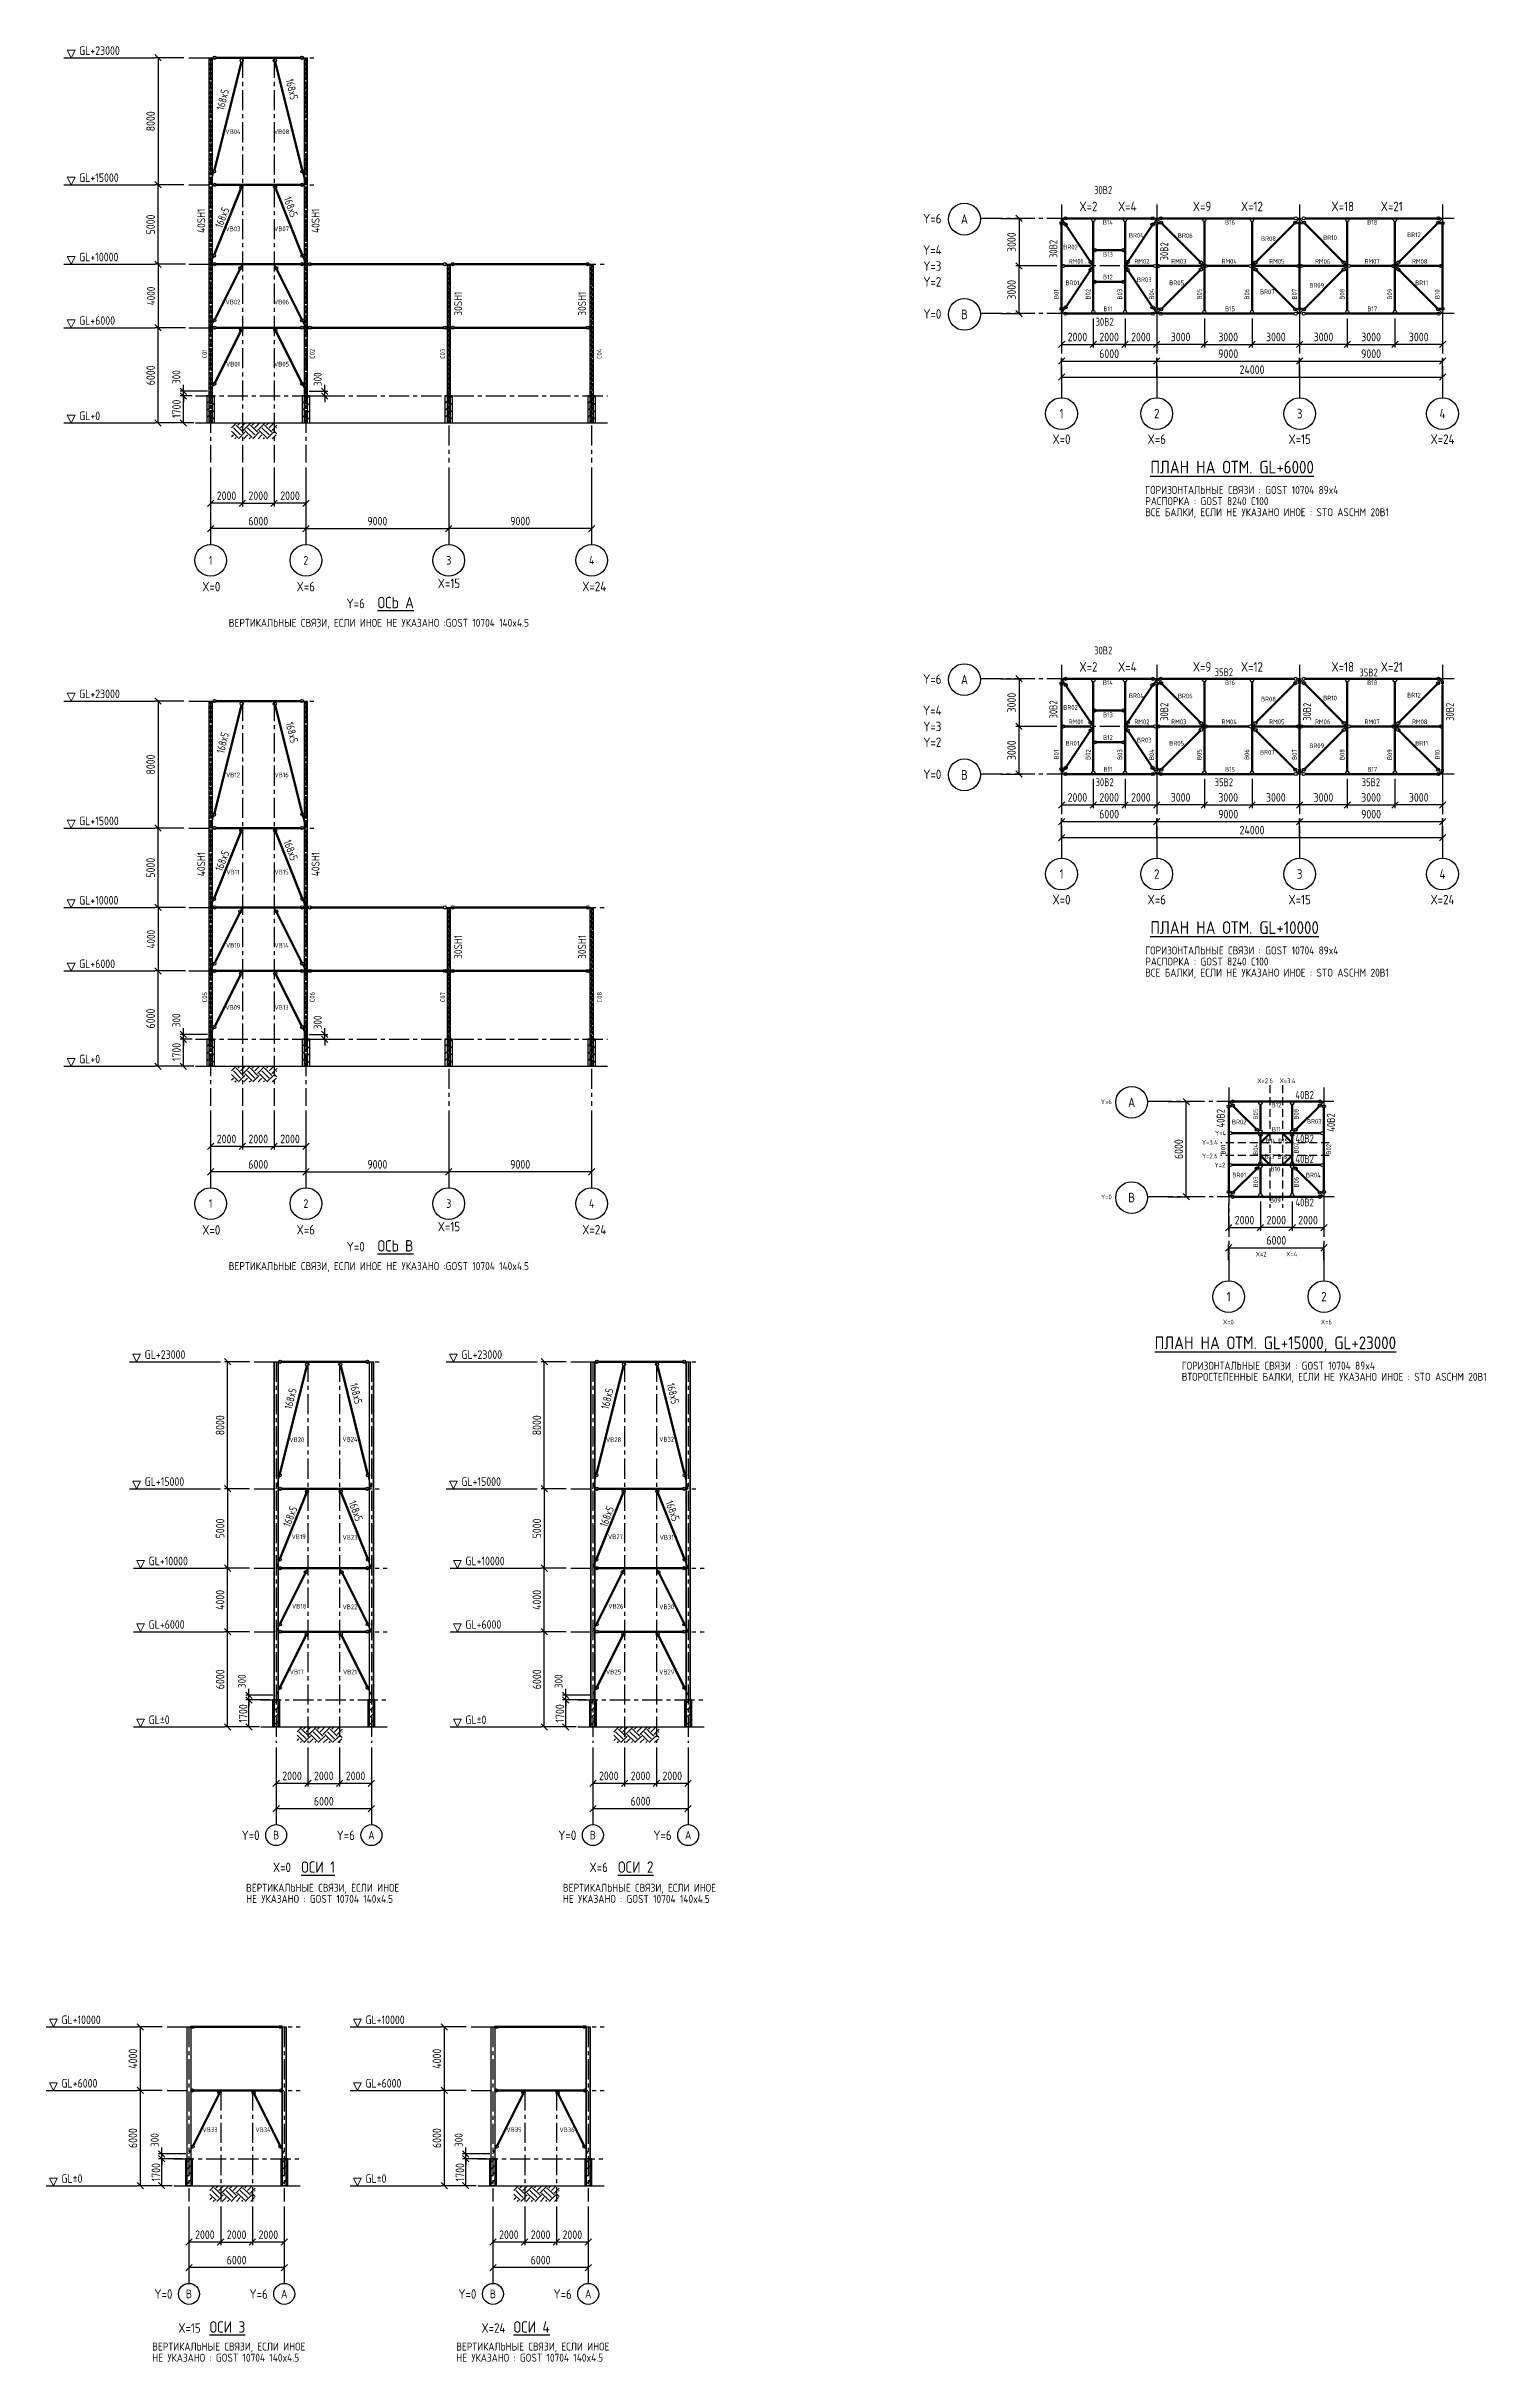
# Model space of a CAD drawing. Header units: millimetres. Extents: x 2309978 to 2584027, y 1315575 to 1485433.
# Drawn here: x 2309978 to 2400645, y 1315575 to 1461406 of the extents above; entities that cross this region are included whole.
import ezdxf
from ezdxf.enums import TextEntityAlignment as Align

# ---------------------------------------------------------------- set-up
doc = ezdxf.new("R2010")
doc.units = ezdxf.units.MM
doc.header["$LTSCALE"] = 40
doc.linetypes.add('CENTER', pattern=[50.8, 31.75, -6.35, 6.35, -6.35])
doc.linetypes.add('HIDDEN', pattern=[0.375, 0.25, -0.125])
for name, color, linetype in [('Brace', 30, 'Continuous'), ('center line', 1, 'CENTER'), ('column', 6, 'Continuous'), ('DIM', 2, 'Continuous'), ('dimension', 3, 'Continuous'), ('ENCASEMENT', 8, 'Continuous'), ('Girder', 4, 'Continuous'), ('HATCH', 8, 'Continuous'), ('pedestal', 2, 'Continuous'), ('Restrained member', 210, 'Continuous'), ('STEEL MEMBER', 7, 'Continuous'), ('SYMBOL', 3, 'Continuous'), ('text', 2, 'Continuous')]:
    doc.layers.add(name, color=color, linetype=linetype)
doc.styles.add('1-200', font='romans.shx', dxfattribs={"width": 0.82, "height": 500})
doc.styles.add('DIM', font='romans.shx', dxfattribs={"width": 0.8})
doc.styles.add('ROMAND', font='romand.shx', dxfattribs={"width": 0.82})
doc.dimstyles.new('D200', dxfattribs={"dimscale": 200, "dimtxt": 2.7, "dimasz": 2, "dimexe": 1, "dimexo": 1.5, "dimgap": 1, "dimtad": 1, "dimdec": 0, "dimzin": 0, "dimdsep": 46, "dimtxsty": 'Standard', "dimblk": 'OBLIQUE', "dimcen": 0, "dimclrd": 3, "dimclre": 1, "dimclrt": 2, "dimadec": 0, "dimazin": 0, "dimtfac": 1, "dimtdec": 0, "dimtix": 1, "dimtmove": 2, "dimatfit": 3, "dimfxl": 0.5, "dimtolj": 1, "dimtzin": 0, "dimarcsym": 0})
doc.dimstyles.new('DIM-200', dxfattribs={"dimscale": 200, "dimtxt": 2.5, "dimasz": 2, "dimexe": 1, "dimexo": 1, "dimgap": 1, "dimtad": 1, "dimdec": 0, "dimzin": 0, "dimdsep": 46, "dimtxsty": 'DIM', "dimblk": 'OBLIQUE', "dimcen": 0, "dimclrd": 3, "dimclre": 3, "dimclrt": 2, "dimadec": 0, "dimazin": 0, "dimtfac": 1, "dimtdec": 0, "dimtix": 1, "dimtmove": 2, "dimatfit": 0, "dimfxl": 1, "dimtolj": 1, "dimtzin": 0, "dimarcsym": 0})
pattern_1 = [(270, (936517.14145, 3803385.7118), (0.79375, -1e-16), []), (360, (936517.1414, 3803385.7118), (8e-16, 3.175), [])]
pattern_2 = [(270, (955665.26684, 3803385.7118), (0.79375, -1e-16), []), (360, (955665.267, 3803385.7118), (8e-16, 3.175), [])]

msp = doc.modelspace()

# ---------------------------------------------------------------- texts
at = {"layer": 'STEEL MEMBER', "linetype": 'ByBlock', "style": '1-200'}
for s, rotation, width, p in [('168x5', 76.172835, 0.75, (2321173.5, 1457350.1)), ('168x5', 283.827165, 0.75, (2325042.5, 1459285)), ('40SH1', 90, 0.82, (2319988.1, 1449648.6)), ('168x5', 69.317283, 0.75, (2321058.1, 1449914.7)), ('168x5', 290.682717, 0.75, (2324906.5, 1451821.6)), ('40SH1', 90, 0.82, (2327189.6, 1449648.6)), ('30B2', 90, 0.75, (2373662, 1448070.9)), ('30B2', 90, 0.75, (2380646.2, 1447920.9)), ('30SH1', 90, 0.82, (2336171.4, 1444440.5)), ('30SH1', 90, 0.82, (2343978.9, 1444440.5)), ('30B2', 90, 0.75, (2373662, 1419070.9)), ('30B2', 90, 0.75, (2380646.2, 1418920.9)), ('30B2', 90, 0.75, (2389646.2, 1418920.9)), ('30B2', 90, 0.75, (2398646.2, 1418920.9)), ('168x5', 76.172835, 0.75, (2321173.5, 1416835.9)), ('168x5', 283.827165, 0.75, (2325042.5, 1418770.8)), ('40SH1', 90, 0.82, (2319988.1, 1409134.4)), ('168x5', 69.317283, 0.75, (2321058.1, 1409400.5)), ('168x5', 290.682717, 0.75, (2324906.5, 1411307.4)), ('40SH1', 90, 0.82, (2327189.6, 1409134.4)), ('30SH1', 90, 0.82, (2336171.4, 1403926.2)), ('30SH1', 90, 0.82, (2343978.9, 1403926.2)), ('40B2', 90, 0.75, (2384202.5, 1393311.1)), ('40B2', 90, 0.75, (2391150, 1393041.1)), ('168x5', 76.172835, 0.75, (2325446.7, 1375527.6)), ('168x5', 283.827165, 0.75, (2329093.4, 1377136.1)), ('168x5', 76.172835, 0.75, (2345397.7, 1375527.6)), ('168x5', 283.827165, 0.75, (2349044.4, 1377136.1)), ('168x5', 69.317283, 0.75, (2325338.4, 1368099.3)), ('168x5', 290.682717, 0.75, (2329002.1, 1369693.1)), ('168x5', 69.317283, 0.75, (2345289.4, 1368099.3)), ('168x5', 290.682717, 0.75, (2348953.1, 1369693.1))]:
    msp.add_text(s, height=500, rotation=rotation, dxfattribs=dict(at, width=width)).set_placement(p)
at = {"layer": 'STEEL MEMBER', "linetype": 'ByBlock', "style": '1-200', "width": 0.75}
for s, p in [('30B2', (2375980.7, 1452105.4)), ('30B2', (2376070.7, 1443805.4)), ('30B2', (2375980.7, 1423105.4)), ('35B2', (2383570.7, 1421735.4)), ('35B2', (2392686.4, 1421715.4)), ('30B2', (2376070.7, 1414805.4)), ('35B2', (2383570.7, 1414805.4)), ('35B2', (2392830.7, 1414805.4)), ('40B2', (2388660.8, 1395103.8)), ('40B2', (2388660.8, 1392360)), ('40B2', (2388660.8, 1391070)), ('40B2', (2388660.8, 1388338.5))]:
    msp.add_text(s, height=500, dxfattribs=at).set_placement(p)
at = {"layer": 'STEEL MEMBER', "style": '1-200', "width": 0.82}
for s, p in [('ГОРИЗОНТАЛЬНЫЕ СВЯЗИ : GOST 10704 89x4', (2379200, 1433210)), ('ВСЕ БАЛКИ, ЕСЛИ НЕ УКАЗАНО ИНОЕ : STO ASCHM 20B1', (2379200, 1431810)), ('РАСПОРКА : GOST 8240 C100', (2379200, 1432510)), ('ВЕРТИКАЛЬНЫЕ СВЯЗИ, ЕСЛИ ИНОЕ НЕ УКАЗАНО :GOST 10704 140x4.5', (2321470.3, 1424844.6)), ('ГОРИЗОНТАЛЬНЫЕ СВЯЗИ : GOST 10704 89x4', (2379200, 1404210)), ('ВСЕ БАЛКИ, ЕСЛИ НЕ УКАЗАНО ИНОЕ : STO ASCHM 20B1', (2379200, 1402810)), ('РАСПОРКА : GOST 8240 C100', (2379200, 1403510)), ('ВЕРТИКАЛЬНЫЕ СВЯЗИ, ЕСЛИ ИНОЕ НЕ УКАЗАНО :GOST 10704 140x4.5', (2321470.3, 1384330.4)), ('ГОРИЗОНТАЛЬНЫЕ СВЯЗИ : GOST 10704 89x4', (2381499.4, 1378056)), ('ВТОРОСТЕПЕННЫЕ БАЛКИ, ЕСЛИ НЕ УКАЗАНО ИНОЕ : STO ASCHM 20B1', (2381499.4, 1377356)), ('ВЕРТИКАЛЬНЫЕ СВЯЗИ, ЕСЛИ ИНОЕ', (2322562.6, 1345173.2)), ('НЕ УКАЗАНО : GOST 10704 140x4.5', (2322562.6, 1344473.2)), ('ВЕРТИКАЛЬНЫЕ СВЯЗИ, ЕСЛИ ИНОЕ', (2342513.6, 1345173.2)), ('НЕ УКАЗАНО : GOST 10704 140x4.5', (2342513.6, 1344473.2)), ('ВЕРТИКАЛЬНЫЕ СВЯЗИ, ЕСЛИ ИНОЕ', (2316648.7, 1316276.1)), ('НЕ УКАЗАНО : GOST 10704 140x4.5', (2316648.7, 1315576.1)), ('ВЕРТИКАЛЬНЫЕ СВЯЗИ, ЕСЛИ ИНОЕ', (2335796.8, 1316276.1)), ('НЕ УКАЗАНО : GOST 10704 140x4.5', (2335796.8, 1315576.1))]:
    msp.add_text(s, height=500, dxfattribs=at).set_placement(p)
at = {"layer": 'SYMBOL', "color": 6, "linetype": 'Continuous', "style": 'DIM', "width": 0.8}
for s, p in [('VB04', (2321737.6, 1456030.9)), ('VB08', (2324796.5, 1456030.9)), ('VB03', (2321737.6, 1449910.4)), ('VB07', (2324796.5, 1449910.4)), ('B14', (2376850, 1450320.8)), ('BR04', (2378640, 1449500)), ('BR06', (2381721.9, 1449487.1)), ('B16', (2384540, 1450320.8)), ('B18', (2393500, 1450320.8)), ('BR12', (2396127.4, 1449538.5)), ('BR02', (2374495.5, 1448763.9)), ('B13', (2376850, 1448300.8)), ('BR08', (2386960, 1449290)), ('BR10', (2390842.8, 1449354.2)), ('BR01', (2374613.4, 1446507.8)), ('RM01', (2374830, 1447860)), ('B12', (2376850, 1446870)), ('RM02', (2378990.2, 1447860)), ('BR03', (2379137.6, 1446708.8)), ('BR05', (2381180, 1446507.8)), ('RM03', (2381315.6, 1447860)), ('RM04', (2384491.3, 1447860)), ('RM05', (2387491.3, 1447860)), ('RM06', (2390375.6, 1447860)), ('RM07', (2393491.3, 1447860)), ('RM08', (2396491.3, 1447860)), ('BR11', (2396610, 1446507.8)), ('VB02', (2321737.6, 1445301.5)), ('VB06', (2324796.5, 1445301.5)), ('BR07', (2386894.5, 1445941.2)), ('BR09', (2390001, 1446353.8)), ('B11', (2376850, 1444870)), ('B15', (2384540, 1444870)), ('B17', (2393500, 1444870)), ('VB01', (2321737.6, 1441385.8)), ('VB05', (2324796.5, 1441385.8)), ('B14', (2376850, 1421320.8)), ('BR04', (2378640, 1420500)), ('BR06', (2381721.9, 1420487.1)), ('B16', (2384540, 1421320.8)), ('BR08', (2386960, 1420290)), ('BR10', (2390842.8, 1420354.2)), ('B18', (2393500, 1421320.8)), ('BR12', (2396127.4, 1420538.5)), ('BR02', (2374495.5, 1419763.9)), ('RM01', (2374830, 1418860)), ('B13', (2376850, 1419300.8)), ('RM02', (2378990.2, 1418860)), ('RM03', (2381315.6, 1418860)), ('RM04', (2384491.3, 1418860)), ('RM05', (2387491.3, 1418860)), ('RM06', (2390375.6, 1418860)), ('RM07', (2393491.3, 1418860)), ('RM08', (2396491.3, 1418860)), ('BR01', (2374613.4, 1417507.8)), ('B12', (2376850, 1417870)), ('BR03', (2379137.6, 1417708.8)), ('BR05', (2381180, 1417507.8)), ('BR09', (2390001, 1417353.8)), ('BR11', (2396610, 1417507.8)), ('B11', (2376850, 1415870)), ('B15', (2384540, 1415870)), ('BR07', (2386894.5, 1416941.2)), ('B17', (2393500, 1415870)), ('VB12', (2321737.6, 1415516.7)), ('VB16', (2324796.5, 1415516.7)), ('VB11', (2321737.6, 1409396.2)), ('VB15', (2324796.5, 1409396.2)), ('VB10', (2321737.6, 1404787.3)), ('VB14', (2324796.5, 1404787.3)), ('VB09', (2321737.6, 1400871.6)), ('VB13', (2324796.5, 1400871.6)), ('B12', (2387470, 1394720)), ('BR02', (2385120, 1393660)), ('B11', (2387460, 1393190)), ('BR03', (2389850, 1393690)), ('B13', (2387030, 1391490)), ('B14', (2387110, 1392450)), ('B16', (2387840, 1391480)), ('B15', (2387890, 1392450)), ('BR01', (2385120, 1390310)), ('B10', (2387400, 1390690)), ('BR04', (2389790, 1390310)), ('B09', (2387400, 1388730)), ('VB20', (2325756.2, 1373643.1)), ('VB24', (2329106.4, 1373676.2)), ('VB28', (2345707.1, 1373643.1)), ('VB32', (2349057.3, 1373676.2)), ('VB19', (2325875.8, 1367534.2)), ('VB23', (2329106.4, 1367491.7)), ('VB27', (2345826.8, 1367534.2)), ('VB31', (2349057.3, 1367491.7)), ('VB18', (2325903.1, 1363155.8)), ('VB22', (2329106.4, 1363119.2)), ('VB26', (2345854, 1363155.8)), ('VB30', (2349057.3, 1363119.2)), ('VB17', (2325756.2, 1359019.4)), ('VB21', (2329106.4, 1359019.4)), ('VB25', (2345707.1, 1359019.4)), ('VB29', (2349057.3, 1359019.4)), ('VB33', (2320289.8, 1330193.9)), ('VB34', (2323631.6, 1330184.6)), ('VB35', (2339437.9, 1330193.9)), ('VB36', (2342779.8, 1330184.6))]:
    msp.add_text(s, height=300, dxfattribs=at).set_placement(p, align=Align.MIDDLE_CENTER)
at = {"layer": 'SYMBOL', "color": 1, "linetype": 'Continuous', "style": 'DIM', "width": 0.8}
for s, height, p in [('X=2', 600, (2375620, 1451320)), ('X=4', 600, (2378070, 1451320)), ('X=9', 600, (2382780, 1451320)), ('X=12', 600, (2385920, 1451320)), ('X=18', 600, (2391640, 1451320)), ('X=21', 600, (2394730, 1451320)), ('Y=6', 600, (2365787.5, 1450551.7)), ('Y=4', 600, (2365787.5, 1448573.8)), ('Y=3', 600, (2365787.5, 1447569.2)), ('Y=2', 600, (2365787.5, 1446571.5)), ('Y=0', 600, (2365787.5, 1444551.7)), ('X=0', 600, (2373925.8, 1436661.4)), ('X=6', 600, (2379925.8, 1436661.4)), ('X=15', 600, (2388925.8, 1436661.4)), ('X=24', 600, (2397925.8, 1436661.4)), ('X=15', 600, (2335341.4, 1427581.3)), ('X=24', 600, (2344493.1, 1427385.6)), ('X=0', 600, (2320370, 1427370.3)), ('X=6', 600, (2326323.3, 1427381.9)), ('Y=6', 600, (2329468.3, 1426314.2)), ('Y=6', 600, (2365787.5, 1421551.7)), ('X=2', 600, (2375620, 1422320)), ('X=4', 600, (2378070, 1422320)), ('X=9', 600, (2382780, 1422320)), ('X=12', 600, (2385920, 1422320)), ('X=18', 600, (2391640, 1422320)), ('X=21', 600, (2394730, 1422320)), ('Y=4', 600, (2365787.5, 1419573.8)), ('Y=3', 600, (2365787.5, 1418569.2)), ('Y=2', 600, (2365787.5, 1417571.5)), ('Y=0', 600, (2365787.5, 1415551.7)), ('X=0', 600, (2373925.8, 1407661.4)), ('X=6', 600, (2379925.8, 1407661.4)), ('X=15', 600, (2388925.8, 1407661.4)), ('X=24', 600, (2397925.8, 1407661.4)), ('X=2.6', 300, (2386750, 1396250)), ('X=3.4', 300, (2388160, 1396250)), ('Y=6', 300, (2376750, 1394930)), ('Y=4', 300, (2383940, 1392950)), ('Y=3.4', 300, (2383263.7, 1392376.2)), ('Y=2.6', 300, (2383263.7, 1391516.2)), ('Y=2', 300, (2383900, 1390940)), ('Y=0', 300, (2376750, 1388930)), ('X=0', 600, (2320370, 1386856.1)), ('X=6', 600, (2326323.3, 1386867.7)), ('X=15', 600, (2335341.4, 1387067.1)), ('X=24', 600, (2344493.1, 1386871.4)), ('Y=0', 600, (2329468.3, 1385800)), ('X=2', 300, (2386500, 1385330)), ('X=4', 300, (2388430, 1385340)), ('X=0', 300, (2384435.8, 1381061.4)), ('X=6', 300, (2390610, 1381061.4)), ('Y=0', 600, (2322845, 1348731.6)), ('Y=6', 600, (2328840.4, 1348731.6)), ('Y=0', 600, (2342796, 1348731.6)), ('Y=6', 600, (2348791.4, 1348731.6)), ('X=0', 600, (2324822.3, 1346711.2)), ('X=6', 600, (2344773.3, 1346711.2)), ('Y=0', 600, (2317353.4, 1319834.5)), ('Y=6', 600, (2323353.4, 1319834.5)), ('Y=0', 600, (2336501.6, 1319834.5)), ('Y=6', 600, (2342501.6, 1319834.5)), ('X=15', 600, (2318996.6, 1317695.3)), ('X=24', 600, (2338144.7, 1317695.3))]:
    msp.add_text(s, height=height, dxfattribs=at).set_placement(p, align=Align.MIDDLE_CENTER)
at = {"layer": 'SYMBOL', "color": 2, "linetype": 'Continuous', "style": 'DIM', "width": 0.8}
for s, p in [('A', (2367812.7, 1450519.2)), ('B', (2367812.7, 1444519.2)), ('1', (2373925.8, 1438271.4)), ('2', (2379925.8, 1438271.4)), ('3', (2388925.8, 1438271.4)), ('4', (2397925.8, 1438271.4)), ('A', (2367812.7, 1421519.2)), ('B', (2367812.7, 1415519.2)), ('1', (2373925.8, 1409271.4)), ('2', (2379925.8, 1409271.4)), ('3', (2388925.8, 1409271.4)), ('4', (2397925.8, 1409271.4)), ('A', (2378342.3, 1394895.3)), ('B', (2378342.3, 1388895.3)), ('1', (2384455.3, 1382660.2)), ('2', (2390455.3, 1382660.2))]:
    msp.add_text(s, height=600, dxfattribs=at).set_placement(p, align=Align.MIDDLE_CENTER)
at = {"layer": 'SYMBOL', "color": 6, "linetype": 'Continuous', "style": 'DIM', "width": 0.8}
for s, p in [('B01', (2373602.5, 1445794.1)), ('B02', (2375602.5, 1445794.1)), ('B03', (2377602.5, 1445794.1)), ('B04', (2379602.5, 1445794.1)), ('B05', (2382602.5, 1445794.1)), ('B06', (2385602.5, 1445794.1)), ('B07', (2388602.5, 1445794.1)), ('B08', (2391602.5, 1445794.1)), ('B09', (2394602.5, 1445794.1)), ('B10', (2397602.5, 1445794.1)), ('C02', (2326724.7, 1442037.5)), ('C03', (2334951.8, 1442037.5)), ('C04', (2344818.2, 1442037.5)), ('C01', (2319948.3, 1442037.5)), ('B01', (2373602.5, 1416794.1)), ('B02', (2375602.5, 1416794.1)), ('B03', (2377602.5, 1416794.1)), ('B04', (2379602.5, 1416794.1)), ('B05', (2382602.5, 1416794.1)), ('B06', (2385602.5, 1416794.1)), ('B07', (2388602.5, 1416794.1)), ('B08', (2391602.5, 1416794.1)), ('B09', (2394602.5, 1416794.1)), ('B10', (2397602.5, 1416794.1)), ('C05', (2319948.3, 1401523.3)), ('C06', (2326724.7, 1401523.3)), ('C07', (2334951.8, 1401523.3)), ('C08', (2344818.2, 1401523.3)), ('B05', (2386159.9, 1394150)), ('B08', (2388709.9, 1394150)), ('B01', (2384110, 1391920)), ('B04', (2386159.9, 1391928.7)), ('B07', (2388710, 1392010)), ('B02', (2390760, 1391935.3)), ('B03', (2386160, 1389870)), ('B06', (2388710, 1389870))]:
    msp.add_text(s, height=300, rotation=90, dxfattribs=at).set_placement(p, align=Align.MIDDLE_CENTER)
at = {"layer": 'SYMBOL', "color": 2, "linetype": 'Continuous', "ltscale": 100, "style": 'DIM', "width": 0.8}
for s, p in [('1', (2320329.9, 1429029.8)), ('2', (2326329.9, 1429029.8)), ('3', (2335329.9, 1429029.8)), ('4', (2344329.9, 1429029.8)), ('1', (2320329.9, 1388515.6)), ('2', (2326329.9, 1388515.6)), ('3', (2335329.9, 1388515.6)), ('4', (2344329.9, 1388515.6)), ('B', (2324457.2, 1348741.3)), ('A', (2330457.2, 1348741.3)), ('B', (2344408.1, 1348741.3)), ('A', (2350408.1, 1348741.3)), ('B', (2318965.6, 1319844.2)), ('A', (2324965.6, 1319844.2)), ('B', (2338113.7, 1319844.2)), ('A', (2344113.7, 1319844.2))]:
    msp.add_text(s, height=540, dxfattribs=at).set_placement(p, align=Align.MIDDLE_CENTER)
at = {"layer": 'text', "ltscale": 100, "style": 'DIM', "width": 0.8}
for s, p in [('GL+23000', (2312048.1, 1460864, -2646559.1)), ('GL+15000', (2312048.1, 1452864, -2646559.1)), ('GL+10000', (2312048.1, 1447864, -2646559.1)), ('GL+6000', (2312048.1, 1443864, -2646559.1)), ('GL+0', (2312048.1, 1437864, -2646559.1)), ('GL+23000', (2312048.1, 1420349.8, -2646559.1)), ('GL+15000', (2312048.1, 1412349.8, -2646559.1)), ('GL+10000', (2312048.1, 1407349.8, -2646559.1)), ('GL+6000', (2312048.1, 1403349.8, -2646559.1)), ('GL+0', (2312048.1, 1397349.8, -2646559.1)), ('GL+23000', (2316175.3, 1378735.5, -2646559.1)), ('GL+23000', (2336126.3, 1378735.5, -2646559.1)), ('GL+15000', (2316175.3, 1370735.5, -2646559.1)), ('GL+15000', (2336126.3, 1370735.5, -2646559.1)), ('GL+10000', (2316425.3, 1365735.5, -2646559.1)), ('GL+10000', (2336376.3, 1365735.5, -2646559.1)), ('GL+6000', (2316425.3, 1361735.5, -2646559.1)), ('GL+6000', (2336376.3, 1361735.5, -2646559.1)), ('GL%%P0', (2316425.3, 1355735.5, -2646559.1)), ('GL%%P0', (2336376.3, 1355735.5, -2646559.1)), ('GL+10000', (2310933.7, 1336838.4, -2646559.1)), ('GL+10000', (2330081.8, 1336838.4, -2646559.1)), ('GL+6000', (2310933.7, 1332838.4, -2646559.1)), ('GL+6000', (2330081.8, 1332838.4, -2646559.1)), ('GL%%P0', (2310933.7, 1326838.4, -2646559.1)), ('GL%%P0', (2330081.8, 1326838.4, -2646559.1))]:
    msp.add_text(s, height=540, dxfattribs=at).set_placement(p)
at = {"layer": 'text', "color": 2, "ltscale": 30, "style": 'ROMAND', "width": 0.82}
for s, height, p in [('%%UПЛАН НА ОТМ. GL+6000', 800, (2379520.7, 1434500.1)), ('%%UОСЬ A', 720, (2330841.7, 1426009.6)), ('%%UПЛАН НА ОТМ. GL+10000', 800, (2379520.7, 1405500.1)), ('%%UОСЬ B', 720, (2330841.7, 1385495.4)), ('%%UПЛАН НА ОТМ. GL+15000, GL+23000', 800, (2379795.1, 1379346.1)), ('%%UОСИ 1', 720, (2326032.9, 1346366)), ('%%UОСИ 2', 720, (2345983.9, 1346366)), ('%%UОСИ 3', 720, (2320258.9, 1317401.7)), ('%%UОСИ 4', 720, (2339407, 1317401.7))]:
    msp.add_text(s, height=height, dxfattribs=at).set_placement(p)

# ---------------------------------------------------------------- blocks, each defined once
blk = doc.blocks.new('_OBLIQUE')
at = {"color": 0, "linetype": 'ByBlock'}
blk.add_line((-0.5, -0.5), (0.5, 0.5), dxfattribs=at)
blk = doc.blocks.new('*D77')
at = {"layer": 'Defpoints', "color": 0, "linetype": 'Continuous', "lineweight": 60, "transparency": 16777216}
for p in [(2373926, 1440271), (2397926, 1440571), (2397926, 1440271)]:
    blk.add_point(p, dxfattribs=at)
at = {"layer": 'DIM', "color": 1, "linetype": 'Continuous', "lineweight": -2, "transparency": 16777216}
for p, q in [((2373926, 1440571), (2373926, 1440771)), ((2397926, 1440571), (2397926, 1440771))]:
    blk.add_line(p, q, dxfattribs=at)
at = {"layer": 'DIM', "color": 3, "linetype": 'Continuous', "lineweight": -2, "transparency": 16777216}
blk.add_line((2373926, 1440571), (2397926, 1440571), dxfattribs=at)
at = {"layer": 'DIM', "color": 3, "linetype": 'Continuous', "lineweight": -2, "transparency": 16777216, "xscale": 400, "yscale": 400, "zscale": 400, "rotation": 180}
blk.add_blockref('_OBLIQUE', (2373926, 1440571), dxfattribs=at)
at = {"layer": 'DIM', "color": 3, "linetype": 'Continuous', "lineweight": -2, "transparency": 16777216, "xscale": 400, "yscale": 400, "zscale": 400}
blk.add_blockref('_OBLIQUE', (2397926, 1440571), dxfattribs=at)
at = {"layer": 'DIM', "color": 2, "linetype": 'Continuous', "lineweight": 0, "transparency": 16777216, "insert": (2385926, 1441041), "char_height": 540, "attachment_point": 5, "style": 'DIM'}
blk.add_mtext('\\A1;24000', dxfattribs=at)
blk = doc.blocks.new('*D78')
at = {"layer": 'Defpoints', "color": 0, "linetype": 'Continuous', "lineweight": 60, "transparency": 16777216}
for p in [(2379926, 1441577), (2373926, 1440271), (2379926, 1440271)]:
    blk.add_point(p, dxfattribs=at)
at = {"layer": 'DIM', "color": 1, "linetype": 'Continuous', "lineweight": -2, "transparency": 16777216}
for p, q in [((2373926, 1440571), (2373926, 1441777)), ((2379926, 1440571), (2379926, 1441777))]:
    blk.add_line(p, q, dxfattribs=at)
at = {"layer": 'DIM', "color": 3, "linetype": 'Continuous', "lineweight": -2, "transparency": 16777216}
blk.add_line((2373926, 1441577), (2379926, 1441577), dxfattribs=at)
at = {"layer": 'DIM', "color": 3, "linetype": 'Continuous', "lineweight": -2, "transparency": 16777216, "xscale": 400, "yscale": 400, "zscale": 400, "rotation": 180}
blk.add_blockref('_OBLIQUE', (2373926, 1441577), dxfattribs=at)
at = {"layer": 'DIM', "color": 3, "linetype": 'Continuous', "lineweight": -2, "transparency": 16777216, "xscale": 400, "yscale": 400, "zscale": 400}
blk.add_blockref('_OBLIQUE', (2379926, 1441577), dxfattribs=at)
at = {"layer": 'DIM', "color": 2, "linetype": 'Continuous', "lineweight": 0, "transparency": 16777216, "insert": (2376926, 1442047), "char_height": 540, "attachment_point": 5, "style": 'DIM'}
blk.add_mtext('\\A1;6000', dxfattribs=at)
blk = doc.blocks.new('*D79')
at = {"layer": 'Defpoints', "color": 0, "linetype": 'Continuous', "lineweight": 60, "transparency": 16777216}
for p in [(2388926, 1441577), (2379926, 1440271), (2388926, 1440271)]:
    blk.add_point(p, dxfattribs=at)
at = {"layer": 'DIM', "color": 1, "linetype": 'Continuous', "lineweight": -2, "transparency": 16777216}
for p, q in [((2379926, 1440571), (2379926, 1441777)), ((2388926, 1440571), (2388926, 1441777))]:
    blk.add_line(p, q, dxfattribs=at)
at = {"layer": 'DIM', "color": 3, "linetype": 'Continuous', "lineweight": -2, "transparency": 16777216}
blk.add_line((2379926, 1441577), (2388926, 1441577), dxfattribs=at)
at = {"layer": 'DIM', "color": 3, "linetype": 'Continuous', "lineweight": -2, "transparency": 16777216, "xscale": 400, "yscale": 400, "zscale": 400, "rotation": 180}
blk.add_blockref('_OBLIQUE', (2379926, 1441577), dxfattribs=at)
at = {"layer": 'DIM', "color": 3, "linetype": 'Continuous', "lineweight": -2, "transparency": 16777216, "xscale": 400, "yscale": 400, "zscale": 400}
blk.add_blockref('_OBLIQUE', (2388926, 1441577), dxfattribs=at)
at = {"layer": 'DIM', "color": 2, "linetype": 'Continuous', "lineweight": 0, "transparency": 16777216, "insert": (2384426, 1442047), "char_height": 540, "attachment_point": 5, "style": 'DIM'}
blk.add_mtext('\\A1;9000', dxfattribs=at)
blk = doc.blocks.new('*D80')
at = {"layer": 'Defpoints', "color": 0, "linetype": 'Continuous', "lineweight": 60, "transparency": 16777216}
for p in [(2397926, 1441577), (2388926, 1440271), (2397926, 1440271)]:
    blk.add_point(p, dxfattribs=at)
at = {"layer": 'DIM', "color": 1, "linetype": 'Continuous', "lineweight": -2, "transparency": 16777216}
for p, q in [((2388926, 1440571), (2388926, 1441777)), ((2397926, 1440571), (2397926, 1441777))]:
    blk.add_line(p, q, dxfattribs=at)
at = {"layer": 'DIM', "color": 3, "linetype": 'Continuous', "lineweight": -2, "transparency": 16777216}
blk.add_line((2388926, 1441577), (2397926, 1441577), dxfattribs=at)
at = {"layer": 'DIM', "color": 3, "linetype": 'Continuous', "lineweight": -2, "transparency": 16777216, "xscale": 400, "yscale": 400, "zscale": 400, "rotation": 180}
blk.add_blockref('_OBLIQUE', (2388926, 1441577), dxfattribs=at)
at = {"layer": 'DIM', "color": 3, "linetype": 'Continuous', "lineweight": -2, "transparency": 16777216, "xscale": 400, "yscale": 400, "zscale": 400}
blk.add_blockref('_OBLIQUE', (2397926, 1441577), dxfattribs=at)
at = {"layer": 'DIM', "color": 2, "linetype": 'Continuous', "lineweight": 0, "transparency": 16777216, "insert": (2393426, 1442047), "char_height": 540, "attachment_point": 5, "style": 'DIM'}
blk.add_mtext('\\A1;9000', dxfattribs=at)
blk = doc.blocks.new('*D91')
at = {"layer": 'Defpoints', "color": 0, "linetype": 'Continuous', "lineweight": 60, "transparency": 16777216}
for p in [(2371250, 1447569), (2373926, 1447569), (2369813, 1444569)]:
    blk.add_point(p, dxfattribs=at)
at = {"layer": 'DIM', "color": 1, "linetype": 'Continuous', "lineweight": -2, "transparency": 16777216}
for p, q in [((2373626, 1447569), (2371050, 1447569)), ((2370113, 1444569), (2371450, 1444569))]:
    blk.add_line(p, q, dxfattribs=at)
at = {"layer": 'DIM', "color": 3, "linetype": 'Continuous', "lineweight": -2, "transparency": 16777216}
blk.add_line((2371250, 1444569), (2371250, 1447569), dxfattribs=at)
at = {"layer": 'DIM', "color": 3, "linetype": 'Continuous', "lineweight": -2, "transparency": 16777216, "xscale": 400, "yscale": 400, "zscale": 400}
for p, rotation in [((2371250, 1447569), 90), ((2371250, 1444569), 270)]:
    blk.add_blockref('_OBLIQUE', p, dxfattribs=dict(at, rotation=rotation))
at = {"layer": 'DIM', "color": 2, "linetype": 'Continuous', "lineweight": 0, "transparency": 16777216, "insert": (2370780, 1446069), "char_height": 540, "attachment_point": 5, "rotation": 90, "style": 'DIM'}
blk.add_mtext('\\A1;3000', dxfattribs=at)
blk = doc.blocks.new('*D92')
at = {"layer": 'Defpoints', "color": 0, "linetype": 'Continuous', "lineweight": 60, "transparency": 16777216}
for p in [(2373926, 1444447), (2375926, 1444569), (2375926, 1442628)]:
    blk.add_point(p, dxfattribs=at)
at = {"layer": 'DIM', "color": 1, "linetype": 'Continuous', "lineweight": -2, "transparency": 16777216}
for p, q in [((2373926, 1444147), (2373926, 1442428)), ((2375926, 1444269), (2375926, 1442428))]:
    blk.add_line(p, q, dxfattribs=at)
at = {"layer": 'DIM', "color": 3, "linetype": 'Continuous', "lineweight": -2, "transparency": 16777216}
blk.add_line((2373926, 1442628), (2375926, 1442628), dxfattribs=at)
at = {"layer": 'DIM', "color": 3, "linetype": 'Continuous', "lineweight": -2, "transparency": 16777216, "xscale": 400, "yscale": 400, "zscale": 400, "rotation": 180}
blk.add_blockref('_OBLIQUE', (2373926, 1442628), dxfattribs=at)
at = {"layer": 'DIM', "color": 3, "linetype": 'Continuous', "lineweight": -2, "transparency": 16777216, "xscale": 400, "yscale": 400, "zscale": 400}
blk.add_blockref('_OBLIQUE', (2375926, 1442628), dxfattribs=at)
at = {"layer": 'DIM', "color": 2, "linetype": 'Continuous', "lineweight": 0, "transparency": 16777216, "insert": (2374926, 1443098), "char_height": 540, "attachment_point": 5, "style": 'DIM'}
blk.add_mtext('\\A1;2000', dxfattribs=at)
blk = doc.blocks.new('*D81')
at = {"layer": 'Defpoints', "color": 0, "linetype": 'Continuous', "lineweight": 60, "transparency": 16777216}
for p in [(2375926, 1444569), (2377926, 1444569), (2375926, 1442628)]:
    blk.add_point(p, dxfattribs=at)
at = {"layer": 'DIM', "color": 1, "linetype": 'Continuous', "lineweight": -2, "transparency": 16777216}
for p, q in [((2375926, 1444269), (2375926, 1442428)), ((2377926, 1444269), (2377926, 1442428))]:
    blk.add_line(p, q, dxfattribs=at)
at = {"layer": 'DIM', "color": 3, "linetype": 'Continuous', "lineweight": -2, "transparency": 16777216}
blk.add_line((2377926, 1442628), (2375926, 1442628), dxfattribs=at)
at = {"layer": 'DIM', "color": 3, "linetype": 'Continuous', "lineweight": -2, "transparency": 16777216, "xscale": 400, "yscale": 400, "zscale": 400, "rotation": 180}
blk.add_blockref('_OBLIQUE', (2375926, 1442628), dxfattribs=at)
at = {"layer": 'DIM', "color": 3, "linetype": 'Continuous', "lineweight": -2, "transparency": 16777216, "xscale": 400, "yscale": 400, "zscale": 400}
blk.add_blockref('_OBLIQUE', (2377926, 1442628), dxfattribs=at)
at = {"layer": 'DIM', "color": 2, "linetype": 'Continuous', "lineweight": 0, "transparency": 16777216, "insert": (2376926, 1443098), "char_height": 540, "attachment_point": 5, "style": 'DIM'}
blk.add_mtext('\\A1;2000', dxfattribs=at)
blk = doc.blocks.new('*D82')
at = {"layer": 'Defpoints', "color": 0, "linetype": 'Continuous', "lineweight": 60, "transparency": 16777216}
for p in [(2377926, 1444569), (2379926, 1444569), (2379926, 1442628)]:
    blk.add_point(p, dxfattribs=at)
at = {"layer": 'DIM', "color": 1, "linetype": 'Continuous', "lineweight": -2, "transparency": 16777216}
for p, q in [((2377926, 1444269), (2377926, 1442428)), ((2379926, 1444269), (2379926, 1442428))]:
    blk.add_line(p, q, dxfattribs=at)
at = {"layer": 'DIM', "color": 3, "linetype": 'Continuous', "lineweight": -2, "transparency": 16777216}
blk.add_line((2377926, 1442628), (2379926, 1442628), dxfattribs=at)
at = {"layer": 'DIM', "color": 3, "linetype": 'Continuous', "lineweight": -2, "transparency": 16777216, "xscale": 400, "yscale": 400, "zscale": 400, "rotation": 180}
blk.add_blockref('_OBLIQUE', (2377926, 1442628), dxfattribs=at)
at = {"layer": 'DIM', "color": 3, "linetype": 'Continuous', "lineweight": -2, "transparency": 16777216, "xscale": 400, "yscale": 400, "zscale": 400}
blk.add_blockref('_OBLIQUE', (2379926, 1442628), dxfattribs=at)
at = {"layer": 'DIM', "color": 2, "linetype": 'Continuous', "lineweight": 0, "transparency": 16777216, "insert": (2378926, 1443098), "char_height": 540, "attachment_point": 5, "style": 'DIM'}
blk.add_mtext('\\A1;2000', dxfattribs=at)
blk = doc.blocks.new('*D83')
at = {"layer": 'Defpoints', "color": 0, "linetype": 'Continuous', "lineweight": 60, "transparency": 16777216}
for p in [(2379926, 1444569), (2382926, 1444569), (2379926, 1442628)]:
    blk.add_point(p, dxfattribs=at)
at = {"layer": 'DIM', "color": 1, "linetype": 'Continuous', "lineweight": -2, "transparency": 16777216}
for p, q in [((2379926, 1444269), (2379926, 1442428)), ((2382926, 1444269), (2382926, 1442428))]:
    blk.add_line(p, q, dxfattribs=at)
at = {"layer": 'DIM', "color": 3, "linetype": 'Continuous', "lineweight": -2, "transparency": 16777216}
blk.add_line((2382926, 1442628), (2379926, 1442628), dxfattribs=at)
at = {"layer": 'DIM', "color": 3, "linetype": 'Continuous', "lineweight": -2, "transparency": 16777216, "xscale": 400, "yscale": 400, "zscale": 400}
for p, rotation in [((2379926, 1442628), 180.0000000004169), ((2382926, 1442628), 4.168665412862538e-10)]:
    blk.add_blockref('_OBLIQUE', p, dxfattribs=dict(at, rotation=rotation))
at = {"layer": 'DIM', "color": 2, "linetype": 'Continuous', "lineweight": 0, "transparency": 16777216, "insert": (2381426, 1443098), "char_height": 540, "attachment_point": 5, "style": 'DIM'}
blk.add_mtext('\\A1;3000', dxfattribs=at)
blk = doc.blocks.new('*D84')
at = {"layer": 'Defpoints', "color": 0, "linetype": 'Continuous', "lineweight": 60, "transparency": 16777216}
for p in [(2382926, 1444569), (2385926, 1444569), (2385926, 1442628)]:
    blk.add_point(p, dxfattribs=at)
at = {"layer": 'DIM', "color": 1, "linetype": 'Continuous', "lineweight": -2, "transparency": 16777216}
for p, q in [((2382926, 1444269), (2382926, 1442428)), ((2385926, 1444269), (2385926, 1442428))]:
    blk.add_line(p, q, dxfattribs=at)
at = {"layer": 'DIM', "color": 3, "linetype": 'Continuous', "lineweight": -2, "transparency": 16777216}
blk.add_line((2382926, 1442628), (2385926, 1442628), dxfattribs=at)
at = {"layer": 'DIM', "color": 3, "linetype": 'Continuous', "lineweight": -2, "transparency": 16777216, "xscale": 400, "yscale": 400, "zscale": 400, "rotation": 180}
blk.add_blockref('_OBLIQUE', (2382926, 1442628), dxfattribs=at)
at = {"layer": 'DIM', "color": 3, "linetype": 'Continuous', "lineweight": -2, "transparency": 16777216, "xscale": 400, "yscale": 400, "zscale": 400}
blk.add_blockref('_OBLIQUE', (2385926, 1442628), dxfattribs=at)
at = {"layer": 'DIM', "color": 2, "linetype": 'Continuous', "lineweight": 0, "transparency": 16777216, "insert": (2384426, 1443098), "char_height": 540, "attachment_point": 5, "style": 'DIM'}
blk.add_mtext('\\A1;3000', dxfattribs=at)
blk = doc.blocks.new('*D85')
at = {"layer": 'Defpoints', "color": 0, "linetype": 'Continuous', "lineweight": 60, "transparency": 16777216}
for p in [(2385926, 1444569), (2388926, 1444569), (2385926, 1442628)]:
    blk.add_point(p, dxfattribs=at)
at = {"layer": 'DIM', "color": 1, "linetype": 'Continuous', "lineweight": -2, "transparency": 16777216}
for p, q in [((2385926, 1444269), (2385926, 1442428)), ((2388926, 1444269), (2388926, 1442428))]:
    blk.add_line(p, q, dxfattribs=at)
at = {"layer": 'DIM', "color": 3, "linetype": 'Continuous', "lineweight": -2, "transparency": 16777216}
blk.add_line((2388926, 1442628), (2385926, 1442628), dxfattribs=at)
at = {"layer": 'DIM', "color": 3, "linetype": 'Continuous', "lineweight": -2, "transparency": 16777216, "xscale": 400, "yscale": 400, "zscale": 400}
for p, rotation in [((2385926, 1442628), 179.9999999995831), ((2388926, 1442628), 359.9999999995831)]:
    blk.add_blockref('_OBLIQUE', p, dxfattribs=dict(at, rotation=rotation))
at = {"layer": 'DIM', "color": 2, "linetype": 'Continuous', "lineweight": 0, "transparency": 16777216, "insert": (2387426, 1443098), "char_height": 540, "attachment_point": 5, "style": 'DIM'}
blk.add_mtext('\\A1;3000', dxfattribs=at)
blk = doc.blocks.new('*D86')
at = {"layer": 'Defpoints', "color": 0, "linetype": 'Continuous', "lineweight": 60, "transparency": 16777216}
for p in [(2388926, 1444569), (2391926, 1444569), (2388926, 1442628)]:
    blk.add_point(p, dxfattribs=at)
at = {"layer": 'DIM', "color": 1, "linetype": 'Continuous', "lineweight": -2, "transparency": 16777216}
for p, q in [((2388926, 1444269), (2388926, 1442428)), ((2391926, 1444269), (2391926, 1442428))]:
    blk.add_line(p, q, dxfattribs=at)
at = {"layer": 'DIM', "color": 3, "linetype": 'Continuous', "lineweight": -2, "transparency": 16777216}
blk.add_line((2391926, 1442628), (2388926, 1442628), dxfattribs=at)
at = {"layer": 'DIM', "color": 3, "linetype": 'Continuous', "lineweight": -2, "transparency": 16777216, "xscale": 400, "yscale": 400, "zscale": 400}
for p, rotation in [((2388926, 1442628), 180.0000000004169), ((2391926, 1442628), 4.168665412862538e-10)]:
    blk.add_blockref('_OBLIQUE', p, dxfattribs=dict(at, rotation=rotation))
at = {"layer": 'DIM', "color": 2, "linetype": 'Continuous', "lineweight": 0, "transparency": 16777216, "insert": (2390426, 1443098), "char_height": 540, "attachment_point": 5, "style": 'DIM'}
blk.add_mtext('\\A1;3000', dxfattribs=at)
blk = doc.blocks.new('*D87')
at = {"layer": 'Defpoints', "color": 0, "linetype": 'Continuous', "lineweight": 60, "transparency": 16777216}
for p in [(2391926, 1444569), (2394926, 1444569), (2394926, 1442628)]:
    blk.add_point(p, dxfattribs=at)
at = {"layer": 'DIM', "color": 1, "linetype": 'Continuous', "lineweight": -2, "transparency": 16777216}
for p, q in [((2391926, 1444269), (2391926, 1442428)), ((2394926, 1444269), (2394926, 1442428))]:
    blk.add_line(p, q, dxfattribs=at)
at = {"layer": 'DIM', "color": 3, "linetype": 'Continuous', "lineweight": -2, "transparency": 16777216}
blk.add_line((2391926, 1442628), (2394926, 1442628), dxfattribs=at)
at = {"layer": 'DIM', "color": 3, "linetype": 'Continuous', "lineweight": -2, "transparency": 16777216, "xscale": 400, "yscale": 400, "zscale": 400, "rotation": 180}
blk.add_blockref('_OBLIQUE', (2391926, 1442628), dxfattribs=at)
at = {"layer": 'DIM', "color": 3, "linetype": 'Continuous', "lineweight": -2, "transparency": 16777216, "xscale": 400, "yscale": 400, "zscale": 400}
blk.add_blockref('_OBLIQUE', (2394926, 1442628), dxfattribs=at)
at = {"layer": 'DIM', "color": 2, "linetype": 'Continuous', "lineweight": 0, "transparency": 16777216, "insert": (2393426, 1443098), "char_height": 540, "attachment_point": 5, "style": 'DIM'}
blk.add_mtext('\\A1;3000', dxfattribs=at)
blk = doc.blocks.new('*D88')
at = {"layer": 'Defpoints', "color": 0, "linetype": 'Continuous', "lineweight": 60, "transparency": 16777216}
for p in [(2394926, 1444569), (2397926, 1444569), (2394926, 1442628)]:
    blk.add_point(p, dxfattribs=at)
at = {"layer": 'DIM', "color": 1, "linetype": 'Continuous', "lineweight": -2, "transparency": 16777216}
for p, q in [((2394926, 1444269), (2394926, 1442428)), ((2397926, 1444269), (2397926, 1442428))]:
    blk.add_line(p, q, dxfattribs=at)
at = {"layer": 'DIM', "color": 3, "linetype": 'Continuous', "lineweight": -2, "transparency": 16777216}
blk.add_line((2397926, 1442628), (2394926, 1442628), dxfattribs=at)
at = {"layer": 'DIM', "color": 3, "linetype": 'Continuous', "lineweight": -2, "transparency": 16777216, "xscale": 400, "yscale": 400, "zscale": 400}
for p, rotation in [((2394926, 1442628), 179.9999999995831), ((2397926, 1442628), 359.9999999995831)]:
    blk.add_blockref('_OBLIQUE', p, dxfattribs=dict(at, rotation=rotation))
at = {"layer": 'DIM', "color": 2, "linetype": 'Continuous', "lineweight": 0, "transparency": 16777216, "insert": (2396426, 1443098), "char_height": 540, "attachment_point": 5, "style": 'DIM'}
blk.add_mtext('\\A1;3000', dxfattribs=at)
blk = doc.blocks.new('*D89')
at = {"layer": 'Defpoints', "color": 0, "linetype": 'Continuous', "lineweight": 60, "transparency": 16777216}
for p in [(2369813, 1450569), (2371250, 1447569), (2373926, 1447569)]:
    blk.add_point(p, dxfattribs=at)
at = {"layer": 'DIM', "color": 1, "linetype": 'Continuous', "lineweight": -2, "transparency": 16777216}
for p, q in [((2370113, 1450569), (2371450, 1450569)), ((2373626, 1447569), (2371050, 1447569))]:
    blk.add_line(p, q, dxfattribs=at)
at = {"layer": 'DIM', "color": 3, "linetype": 'Continuous', "lineweight": -2, "transparency": 16777216}
blk.add_line((2371250, 1450569), (2371250, 1447569), dxfattribs=at)
at = {"layer": 'DIM', "color": 3, "linetype": 'Continuous', "lineweight": -2, "transparency": 16777216, "xscale": 400, "yscale": 400, "zscale": 400}
for p, rotation in [((2371250, 1450569), 90), ((2371250, 1447569), 270)]:
    blk.add_blockref('_OBLIQUE', p, dxfattribs=dict(at, rotation=rotation))
at = {"layer": 'DIM', "color": 2, "linetype": 'Continuous', "lineweight": 0, "transparency": 16777216, "insert": (2370780, 1449069), "char_height": 540, "attachment_point": 5, "rotation": 90, "style": 'DIM'}
blk.add_mtext('\\A1;3000', dxfattribs=at)
blk = doc.blocks.new('*D94')
at = {"layer": 'Defpoints', "color": 0, "linetype": 'Continuous', "lineweight": 60, "transparency": 16777216}
for p in [(2373926, 1411271), (2397926, 1411571), (2397926, 1411271)]:
    blk.add_point(p, dxfattribs=at)
at = {"layer": 'DIM', "color": 1, "linetype": 'Continuous', "lineweight": -2, "transparency": 16777216}
for p, q in [((2373926, 1411571), (2373926, 1411771)), ((2397926, 1411571), (2397926, 1411771))]:
    blk.add_line(p, q, dxfattribs=at)
at = {"layer": 'DIM', "color": 3, "linetype": 'Continuous', "lineweight": -2, "transparency": 16777216}
blk.add_line((2373926, 1411571), (2397926, 1411571), dxfattribs=at)
at = {"layer": 'DIM', "color": 3, "linetype": 'Continuous', "lineweight": -2, "transparency": 16777216, "xscale": 400, "yscale": 400, "zscale": 400, "rotation": 180}
blk.add_blockref('_OBLIQUE', (2373926, 1411571), dxfattribs=at)
at = {"layer": 'DIM', "color": 3, "linetype": 'Continuous', "lineweight": -2, "transparency": 16777216, "xscale": 400, "yscale": 400, "zscale": 400}
blk.add_blockref('_OBLIQUE', (2397926, 1411571), dxfattribs=at)
at = {"layer": 'DIM', "color": 2, "linetype": 'Continuous', "lineweight": 0, "transparency": 16777216, "insert": (2385926, 1412041), "char_height": 540, "attachment_point": 5, "style": 'DIM'}
blk.add_mtext('\\A1;24000', dxfattribs=at)
blk = doc.blocks.new('*D95')
at = {"layer": 'Defpoints', "color": 0, "linetype": 'Continuous', "lineweight": 60, "transparency": 16777216}
for p in [(2379926, 1412577), (2373926, 1411271), (2379926, 1411271)]:
    blk.add_point(p, dxfattribs=at)
at = {"layer": 'DIM', "color": 1, "linetype": 'Continuous', "lineweight": -2, "transparency": 16777216}
for p, q in [((2373926, 1411571), (2373926, 1412777)), ((2379926, 1411571), (2379926, 1412777))]:
    blk.add_line(p, q, dxfattribs=at)
at = {"layer": 'DIM', "color": 3, "linetype": 'Continuous', "lineweight": -2, "transparency": 16777216}
blk.add_line((2373926, 1412577), (2379926, 1412577), dxfattribs=at)
at = {"layer": 'DIM', "color": 3, "linetype": 'Continuous', "lineweight": -2, "transparency": 16777216, "xscale": 400, "yscale": 400, "zscale": 400, "rotation": 180}
blk.add_blockref('_OBLIQUE', (2373926, 1412577), dxfattribs=at)
at = {"layer": 'DIM', "color": 3, "linetype": 'Continuous', "lineweight": -2, "transparency": 16777216, "xscale": 400, "yscale": 400, "zscale": 400}
blk.add_blockref('_OBLIQUE', (2379926, 1412577), dxfattribs=at)
at = {"layer": 'DIM', "color": 2, "linetype": 'Continuous', "lineweight": 0, "transparency": 16777216, "insert": (2376926, 1413047), "char_height": 540, "attachment_point": 5, "style": 'DIM'}
blk.add_mtext('\\A1;6000', dxfattribs=at)
blk = doc.blocks.new('*D96')
at = {"layer": 'Defpoints', "color": 0, "linetype": 'Continuous', "lineweight": 60, "transparency": 16777216}
for p in [(2388926, 1412577), (2379926, 1411271), (2388926, 1411271)]:
    blk.add_point(p, dxfattribs=at)
at = {"layer": 'DIM', "color": 1, "linetype": 'Continuous', "lineweight": -2, "transparency": 16777216}
for p, q in [((2379926, 1411571), (2379926, 1412777)), ((2388926, 1411571), (2388926, 1412777))]:
    blk.add_line(p, q, dxfattribs=at)
at = {"layer": 'DIM', "color": 3, "linetype": 'Continuous', "lineweight": -2, "transparency": 16777216}
blk.add_line((2379926, 1412577), (2388926, 1412577), dxfattribs=at)
at = {"layer": 'DIM', "color": 3, "linetype": 'Continuous', "lineweight": -2, "transparency": 16777216, "xscale": 400, "yscale": 400, "zscale": 400, "rotation": 180}
blk.add_blockref('_OBLIQUE', (2379926, 1412577), dxfattribs=at)
at = {"layer": 'DIM', "color": 3, "linetype": 'Continuous', "lineweight": -2, "transparency": 16777216, "xscale": 400, "yscale": 400, "zscale": 400}
blk.add_blockref('_OBLIQUE', (2388926, 1412577), dxfattribs=at)
at = {"layer": 'DIM', "color": 2, "linetype": 'Continuous', "lineweight": 0, "transparency": 16777216, "insert": (2384426, 1413047), "char_height": 540, "attachment_point": 5, "style": 'DIM'}
blk.add_mtext('\\A1;9000', dxfattribs=at)
blk = doc.blocks.new('*D97')
at = {"layer": 'Defpoints', "color": 0, "linetype": 'Continuous', "lineweight": 60, "transparency": 16777216}
for p in [(2397926, 1412577), (2388926, 1411271), (2397926, 1411271)]:
    blk.add_point(p, dxfattribs=at)
at = {"layer": 'DIM', "color": 1, "linetype": 'Continuous', "lineweight": -2, "transparency": 16777216}
for p, q in [((2388926, 1411571), (2388926, 1412777)), ((2397926, 1411571), (2397926, 1412777))]:
    blk.add_line(p, q, dxfattribs=at)
at = {"layer": 'DIM', "color": 3, "linetype": 'Continuous', "lineweight": -2, "transparency": 16777216}
blk.add_line((2388926, 1412577), (2397926, 1412577), dxfattribs=at)
at = {"layer": 'DIM', "color": 3, "linetype": 'Continuous', "lineweight": -2, "transparency": 16777216, "xscale": 400, "yscale": 400, "zscale": 400, "rotation": 180}
blk.add_blockref('_OBLIQUE', (2388926, 1412577), dxfattribs=at)
at = {"layer": 'DIM', "color": 3, "linetype": 'Continuous', "lineweight": -2, "transparency": 16777216, "xscale": 400, "yscale": 400, "zscale": 400}
blk.add_blockref('_OBLIQUE', (2397926, 1412577), dxfattribs=at)
at = {"layer": 'DIM', "color": 2, "linetype": 'Continuous', "lineweight": 0, "transparency": 16777216, "insert": (2393426, 1413047), "char_height": 540, "attachment_point": 5, "style": 'DIM'}
blk.add_mtext('\\A1;9000', dxfattribs=at)
blk = doc.blocks.new('*D107')
at = {"layer": 'Defpoints', "color": 0, "linetype": 'Continuous', "lineweight": 60, "transparency": 16777216}
for p in [(2371250, 1418569), (2373926, 1418569), (2369813, 1415569)]:
    blk.add_point(p, dxfattribs=at)
at = {"layer": 'DIM', "color": 1, "linetype": 'Continuous', "lineweight": -2, "transparency": 16777216}
for p, q in [((2373626, 1418569), (2371050, 1418569)), ((2370113, 1415569), (2371450, 1415569))]:
    blk.add_line(p, q, dxfattribs=at)
at = {"layer": 'DIM', "color": 3, "linetype": 'Continuous', "lineweight": -2, "transparency": 16777216}
blk.add_line((2371250, 1415569), (2371250, 1418569), dxfattribs=at)
at = {"layer": 'DIM', "color": 3, "linetype": 'Continuous', "lineweight": -2, "transparency": 16777216, "xscale": 400, "yscale": 400, "zscale": 400}
for p, rotation in [((2371250, 1418569), 90), ((2371250, 1415569), 270)]:
    blk.add_blockref('_OBLIQUE', p, dxfattribs=dict(at, rotation=rotation))
at = {"layer": 'DIM', "color": 2, "linetype": 'Continuous', "lineweight": 0, "transparency": 16777216, "insert": (2370780, 1417069), "char_height": 540, "attachment_point": 5, "rotation": 90, "style": 'DIM'}
blk.add_mtext('\\A1;3000', dxfattribs=at)
blk = doc.blocks.new('*D108')
at = {"layer": 'Defpoints', "color": 0, "linetype": 'Continuous', "lineweight": 60, "transparency": 16777216}
for p in [(2373926, 1415447), (2375926, 1415569), (2375926, 1413628)]:
    blk.add_point(p, dxfattribs=at)
at = {"layer": 'DIM', "color": 1, "linetype": 'Continuous', "lineweight": -2, "transparency": 16777216}
for p, q in [((2373926, 1415147), (2373926, 1413428)), ((2375926, 1415269), (2375926, 1413428))]:
    blk.add_line(p, q, dxfattribs=at)
at = {"layer": 'DIM', "color": 3, "linetype": 'Continuous', "lineweight": -2, "transparency": 16777216}
blk.add_line((2373926, 1413628), (2375926, 1413628), dxfattribs=at)
at = {"layer": 'DIM', "color": 3, "linetype": 'Continuous', "lineweight": -2, "transparency": 16777216, "xscale": 400, "yscale": 400, "zscale": 400, "rotation": 180}
blk.add_blockref('_OBLIQUE', (2373926, 1413628), dxfattribs=at)
at = {"layer": 'DIM', "color": 3, "linetype": 'Continuous', "lineweight": -2, "transparency": 16777216, "xscale": 400, "yscale": 400, "zscale": 400}
blk.add_blockref('_OBLIQUE', (2375926, 1413628), dxfattribs=at)
at = {"layer": 'DIM', "color": 2, "linetype": 'Continuous', "lineweight": 0, "transparency": 16777216, "insert": (2374926, 1414098), "char_height": 540, "attachment_point": 5, "style": 'DIM'}
blk.add_mtext('\\A1;2000', dxfattribs=at)
blk = doc.blocks.new('*D98')
at = {"layer": 'Defpoints', "color": 0, "linetype": 'Continuous', "lineweight": 60, "transparency": 16777216}
for p in [(2375926, 1415569), (2377926, 1415569), (2375926, 1413628)]:
    blk.add_point(p, dxfattribs=at)
at = {"layer": 'DIM', "color": 1, "linetype": 'Continuous', "lineweight": -2, "transparency": 16777216}
for p, q in [((2375926, 1415269), (2375926, 1413428)), ((2377926, 1415269), (2377926, 1413428))]:
    blk.add_line(p, q, dxfattribs=at)
at = {"layer": 'DIM', "color": 3, "linetype": 'Continuous', "lineweight": -2, "transparency": 16777216}
blk.add_line((2377926, 1413628), (2375926, 1413628), dxfattribs=at)
at = {"layer": 'DIM', "color": 3, "linetype": 'Continuous', "lineweight": -2, "transparency": 16777216, "xscale": 400, "yscale": 400, "zscale": 400, "rotation": 180}
blk.add_blockref('_OBLIQUE', (2375926, 1413628), dxfattribs=at)
at = {"layer": 'DIM', "color": 3, "linetype": 'Continuous', "lineweight": -2, "transparency": 16777216, "xscale": 400, "yscale": 400, "zscale": 400}
blk.add_blockref('_OBLIQUE', (2377926, 1413628), dxfattribs=at)
at = {"layer": 'DIM', "color": 2, "linetype": 'Continuous', "lineweight": 0, "transparency": 16777216, "insert": (2376926, 1414098), "char_height": 540, "attachment_point": 5, "style": 'DIM'}
blk.add_mtext('\\A1;2000', dxfattribs=at)
blk = doc.blocks.new('*D99')
at = {"layer": 'Defpoints', "color": 0, "linetype": 'Continuous', "lineweight": 60, "transparency": 16777216}
for p in [(2377926, 1415569), (2379926, 1415569), (2379926, 1413628)]:
    blk.add_point(p, dxfattribs=at)
at = {"layer": 'DIM', "color": 1, "linetype": 'Continuous', "lineweight": -2, "transparency": 16777216}
for p, q in [((2377926, 1415269), (2377926, 1413428)), ((2379926, 1415269), (2379926, 1413428))]:
    blk.add_line(p, q, dxfattribs=at)
at = {"layer": 'DIM', "color": 3, "linetype": 'Continuous', "lineweight": -2, "transparency": 16777216}
blk.add_line((2377926, 1413628), (2379926, 1413628), dxfattribs=at)
at = {"layer": 'DIM', "color": 3, "linetype": 'Continuous', "lineweight": -2, "transparency": 16777216, "xscale": 400, "yscale": 400, "zscale": 400, "rotation": 180}
blk.add_blockref('_OBLIQUE', (2377926, 1413628), dxfattribs=at)
at = {"layer": 'DIM', "color": 3, "linetype": 'Continuous', "lineweight": -2, "transparency": 16777216, "xscale": 400, "yscale": 400, "zscale": 400}
blk.add_blockref('_OBLIQUE', (2379926, 1413628), dxfattribs=at)
at = {"layer": 'DIM', "color": 2, "linetype": 'Continuous', "lineweight": 0, "transparency": 16777216, "insert": (2378926, 1414098), "char_height": 540, "attachment_point": 5, "style": 'DIM'}
blk.add_mtext('\\A1;2000', dxfattribs=at)
blk = doc.blocks.new('*D100')
at = {"layer": 'Defpoints', "color": 0, "linetype": 'Continuous', "lineweight": 60, "transparency": 16777216}
for p in [(2379926, 1415569), (2382926, 1415569), (2379926, 1413628)]:
    blk.add_point(p, dxfattribs=at)
at = {"layer": 'DIM', "color": 1, "linetype": 'Continuous', "lineweight": -2, "transparency": 16777216}
for p, q in [((2379926, 1415269), (2379926, 1413428)), ((2382926, 1415269), (2382926, 1413428))]:
    blk.add_line(p, q, dxfattribs=at)
at = {"layer": 'DIM', "color": 3, "linetype": 'Continuous', "lineweight": -2, "transparency": 16777216}
blk.add_line((2382926, 1413628), (2379926, 1413628), dxfattribs=at)
at = {"layer": 'DIM', "color": 3, "linetype": 'Continuous', "lineweight": -2, "transparency": 16777216, "xscale": 400, "yscale": 400, "zscale": 400}
for p, rotation in [((2379926, 1413628), 180.0000000004169), ((2382926, 1413628), 4.168665412862538e-10)]:
    blk.add_blockref('_OBLIQUE', p, dxfattribs=dict(at, rotation=rotation))
at = {"layer": 'DIM', "color": 2, "linetype": 'Continuous', "lineweight": 0, "transparency": 16777216, "insert": (2381426, 1414098), "char_height": 540, "attachment_point": 5, "style": 'DIM'}
blk.add_mtext('\\A1;3000', dxfattribs=at)
blk = doc.blocks.new('*D101')
at = {"layer": 'Defpoints', "color": 0, "linetype": 'Continuous', "lineweight": 60, "transparency": 16777216}
for p in [(2382926, 1415569), (2385926, 1415569), (2385926, 1413628)]:
    blk.add_point(p, dxfattribs=at)
at = {"layer": 'DIM', "color": 1, "linetype": 'Continuous', "lineweight": -2, "transparency": 16777216}
for p, q in [((2382926, 1415269), (2382926, 1413428)), ((2385926, 1415269), (2385926, 1413428))]:
    blk.add_line(p, q, dxfattribs=at)
at = {"layer": 'DIM', "color": 3, "linetype": 'Continuous', "lineweight": -2, "transparency": 16777216}
blk.add_line((2382926, 1413628), (2385926, 1413628), dxfattribs=at)
at = {"layer": 'DIM', "color": 3, "linetype": 'Continuous', "lineweight": -2, "transparency": 16777216, "xscale": 400, "yscale": 400, "zscale": 400, "rotation": 180}
blk.add_blockref('_OBLIQUE', (2382926, 1413628), dxfattribs=at)
at = {"layer": 'DIM', "color": 3, "linetype": 'Continuous', "lineweight": -2, "transparency": 16777216, "xscale": 400, "yscale": 400, "zscale": 400}
blk.add_blockref('_OBLIQUE', (2385926, 1413628), dxfattribs=at)
at = {"layer": 'DIM', "color": 2, "linetype": 'Continuous', "lineweight": 0, "transparency": 16777216, "insert": (2384426, 1414098), "char_height": 540, "attachment_point": 5, "style": 'DIM'}
blk.add_mtext('\\A1;3000', dxfattribs=at)
blk = doc.blocks.new('*D102')
at = {"layer": 'Defpoints', "color": 0, "linetype": 'Continuous', "lineweight": 60, "transparency": 16777216}
for p in [(2385926, 1415569), (2388926, 1415569), (2385926, 1413628)]:
    blk.add_point(p, dxfattribs=at)
at = {"layer": 'DIM', "color": 1, "linetype": 'Continuous', "lineweight": -2, "transparency": 16777216}
for p, q in [((2385926, 1415269), (2385926, 1413428)), ((2388926, 1415269), (2388926, 1413428))]:
    blk.add_line(p, q, dxfattribs=at)
at = {"layer": 'DIM', "color": 3, "linetype": 'Continuous', "lineweight": -2, "transparency": 16777216}
blk.add_line((2388926, 1413628), (2385926, 1413628), dxfattribs=at)
at = {"layer": 'DIM', "color": 3, "linetype": 'Continuous', "lineweight": -2, "transparency": 16777216, "xscale": 400, "yscale": 400, "zscale": 400}
for p, rotation in [((2385926, 1413628), 179.9999999995831), ((2388926, 1413628), 359.9999999995831)]:
    blk.add_blockref('_OBLIQUE', p, dxfattribs=dict(at, rotation=rotation))
at = {"layer": 'DIM', "color": 2, "linetype": 'Continuous', "lineweight": 0, "transparency": 16777216, "insert": (2387426, 1414098), "char_height": 540, "attachment_point": 5, "style": 'DIM'}
blk.add_mtext('\\A1;3000', dxfattribs=at)
blk = doc.blocks.new('*D103')
at = {"layer": 'Defpoints', "color": 0, "linetype": 'Continuous', "lineweight": 60, "transparency": 16777216}
for p in [(2388926, 1415569), (2391926, 1415569), (2388926, 1413628)]:
    blk.add_point(p, dxfattribs=at)
at = {"layer": 'DIM', "color": 1, "linetype": 'Continuous', "lineweight": -2, "transparency": 16777216}
for p, q in [((2388926, 1415269), (2388926, 1413428)), ((2391926, 1415269), (2391926, 1413428))]:
    blk.add_line(p, q, dxfattribs=at)
at = {"layer": 'DIM', "color": 3, "linetype": 'Continuous', "lineweight": -2, "transparency": 16777216}
blk.add_line((2391926, 1413628), (2388926, 1413628), dxfattribs=at)
at = {"layer": 'DIM', "color": 3, "linetype": 'Continuous', "lineweight": -2, "transparency": 16777216, "xscale": 400, "yscale": 400, "zscale": 400}
for p, rotation in [((2388926, 1413628), 180.0000000004169), ((2391926, 1413628), 4.168665412862538e-10)]:
    blk.add_blockref('_OBLIQUE', p, dxfattribs=dict(at, rotation=rotation))
at = {"layer": 'DIM', "color": 2, "linetype": 'Continuous', "lineweight": 0, "transparency": 16777216, "insert": (2390426, 1414098), "char_height": 540, "attachment_point": 5, "style": 'DIM'}
blk.add_mtext('\\A1;3000', dxfattribs=at)
blk = doc.blocks.new('*D104')
at = {"layer": 'Defpoints', "color": 0, "linetype": 'Continuous', "lineweight": 60, "transparency": 16777216}
for p in [(2391926, 1415569), (2394926, 1415569), (2394926, 1413628)]:
    blk.add_point(p, dxfattribs=at)
at = {"layer": 'DIM', "color": 1, "linetype": 'Continuous', "lineweight": -2, "transparency": 16777216}
for p, q in [((2391926, 1415269), (2391926, 1413428)), ((2394926, 1415269), (2394926, 1413428))]:
    blk.add_line(p, q, dxfattribs=at)
at = {"layer": 'DIM', "color": 3, "linetype": 'Continuous', "lineweight": -2, "transparency": 16777216}
blk.add_line((2391926, 1413628), (2394926, 1413628), dxfattribs=at)
at = {"layer": 'DIM', "color": 3, "linetype": 'Continuous', "lineweight": -2, "transparency": 16777216, "xscale": 400, "yscale": 400, "zscale": 400, "rotation": 180}
blk.add_blockref('_OBLIQUE', (2391926, 1413628), dxfattribs=at)
at = {"layer": 'DIM', "color": 3, "linetype": 'Continuous', "lineweight": -2, "transparency": 16777216, "xscale": 400, "yscale": 400, "zscale": 400}
blk.add_blockref('_OBLIQUE', (2394926, 1413628), dxfattribs=at)
at = {"layer": 'DIM', "color": 2, "linetype": 'Continuous', "lineweight": 0, "transparency": 16777216, "insert": (2393426, 1414098), "char_height": 540, "attachment_point": 5, "style": 'DIM'}
blk.add_mtext('\\A1;3000', dxfattribs=at)
blk = doc.blocks.new('*D105')
at = {"layer": 'Defpoints', "color": 0, "linetype": 'Continuous', "lineweight": 60, "transparency": 16777216}
for p in [(2394926, 1415569), (2397926, 1415569), (2394926, 1413628)]:
    blk.add_point(p, dxfattribs=at)
at = {"layer": 'DIM', "color": 1, "linetype": 'Continuous', "lineweight": -2, "transparency": 16777216}
for p, q in [((2394926, 1415269), (2394926, 1413428)), ((2397926, 1415269), (2397926, 1413428))]:
    blk.add_line(p, q, dxfattribs=at)
at = {"layer": 'DIM', "color": 3, "linetype": 'Continuous', "lineweight": -2, "transparency": 16777216}
blk.add_line((2397926, 1413628), (2394926, 1413628), dxfattribs=at)
at = {"layer": 'DIM', "color": 3, "linetype": 'Continuous', "lineweight": -2, "transparency": 16777216, "xscale": 400, "yscale": 400, "zscale": 400}
for p, rotation in [((2394926, 1413628), 179.9999999995831), ((2397926, 1413628), 359.9999999995831)]:
    blk.add_blockref('_OBLIQUE', p, dxfattribs=dict(at, rotation=rotation))
at = {"layer": 'DIM', "color": 2, "linetype": 'Continuous', "lineweight": 0, "transparency": 16777216, "insert": (2396426, 1414098), "char_height": 540, "attachment_point": 5, "style": 'DIM'}
blk.add_mtext('\\A1;3000', dxfattribs=at)
blk = doc.blocks.new('*D106')
at = {"layer": 'Defpoints', "color": 0, "linetype": 'Continuous', "lineweight": 60, "transparency": 16777216}
for p in [(2369813, 1421569), (2371250, 1418569), (2373926, 1418569)]:
    blk.add_point(p, dxfattribs=at)
at = {"layer": 'DIM', "color": 1, "linetype": 'Continuous', "lineweight": -2, "transparency": 16777216}
for p, q in [((2370113, 1421569), (2371450, 1421569)), ((2373626, 1418569), (2371050, 1418569))]:
    blk.add_line(p, q, dxfattribs=at)
at = {"layer": 'DIM', "color": 3, "linetype": 'Continuous', "lineweight": -2, "transparency": 16777216}
blk.add_line((2371250, 1421569), (2371250, 1418569), dxfattribs=at)
at = {"layer": 'DIM', "color": 3, "linetype": 'Continuous', "lineweight": -2, "transparency": 16777216, "xscale": 400, "yscale": 400, "zscale": 400}
for p, rotation in [((2371250, 1421569), 90), ((2371250, 1418569), 270)]:
    blk.add_blockref('_OBLIQUE', p, dxfattribs=dict(at, rotation=rotation))
at = {"layer": 'DIM', "color": 2, "linetype": 'Continuous', "lineweight": 0, "transparency": 16777216, "insert": (2370780, 1420069), "char_height": 540, "attachment_point": 5, "rotation": 90, "style": 'DIM'}
blk.add_mtext('\\A1;3000', dxfattribs=at)
blk = doc.blocks.new('*D109')
at = {"layer": 'Defpoints', "color": 0, "linetype": 'Continuous', "lineweight": 60, "transparency": 16777216}
for p in [(2390455, 1385730), (2384455, 1384660), (2390455, 1384660)]:
    blk.add_point(p, dxfattribs=at)
at = {"layer": 'DIM', "color": 1, "linetype": 'Continuous', "lineweight": -2, "transparency": 16777216}
for p, q in [((2384455, 1384960), (2384455, 1385930)), ((2390455, 1384960), (2390455, 1385930))]:
    blk.add_line(p, q, dxfattribs=at)
at = {"layer": 'DIM', "color": 3, "linetype": 'Continuous', "lineweight": -2, "transparency": 16777216}
blk.add_line((2384455, 1385730), (2390455, 1385730), dxfattribs=at)
at = {"layer": 'DIM', "color": 3, "linetype": 'Continuous', "lineweight": -2, "transparency": 16777216, "xscale": 400, "yscale": 400, "zscale": 400, "rotation": 180}
blk.add_blockref('_OBLIQUE', (2384455, 1385730), dxfattribs=at)
at = {"layer": 'DIM', "color": 3, "linetype": 'Continuous', "lineweight": -2, "transparency": 16777216, "xscale": 400, "yscale": 400, "zscale": 400}
blk.add_blockref('_OBLIQUE', (2390455, 1385730), dxfattribs=at)
at = {"layer": 'DIM', "color": 2, "linetype": 'Continuous', "lineweight": 0, "transparency": 16777216, "insert": (2387455, 1386200), "char_height": 540, "attachment_point": 5, "style": 'DIM'}
blk.add_mtext('\\A1;6000', dxfattribs=at)
blk = doc.blocks.new('*D118')
at = {"layer": 'Defpoints', "color": 0, "linetype": 'Continuous', "lineweight": 60, "transparency": 16777216}
for p in [(2380342, 1394945), (2381779, 1394945), (2380342, 1388945)]:
    blk.add_point(p, dxfattribs=at)
at = {"layer": 'DIM', "color": 1, "linetype": 'Continuous', "lineweight": -2, "transparency": 16777216}
for p, q in [((2380642, 1394945), (2381979, 1394945)), ((2380642, 1388945), (2381979, 1388945))]:
    blk.add_line(p, q, dxfattribs=at)
at = {"layer": 'DIM', "color": 3, "linetype": 'Continuous', "lineweight": -2, "transparency": 16777216}
blk.add_line((2381779, 1388945), (2381779, 1394945), dxfattribs=at)
at = {"layer": 'DIM', "color": 3, "linetype": 'Continuous', "lineweight": -2, "transparency": 16777216, "xscale": 400, "yscale": 400, "zscale": 400}
for p, rotation in [((2381779, 1394945), 90), ((2381779, 1388945), 270)]:
    blk.add_blockref('_OBLIQUE', p, dxfattribs=dict(at, rotation=rotation))
at = {"layer": 'DIM', "color": 2, "linetype": 'Continuous', "lineweight": 0, "transparency": 16777216, "insert": (2381309, 1391945), "char_height": 540, "attachment_point": 5, "rotation": 90, "style": 'DIM'}
blk.add_mtext('\\A1;6000', dxfattribs=at)
blk = doc.blocks.new('*D110')
at = {"layer": 'Defpoints', "color": 0, "linetype": 'Continuous', "lineweight": 60, "transparency": 16777216}
for p in [(2384455, 1388823), (2386455, 1388945), (2386455, 1387004)]:
    blk.add_point(p, dxfattribs=at)
at = {"layer": 'DIM', "color": 1, "linetype": 'Continuous', "lineweight": -2, "transparency": 16777216}
for p, q in [((2384455, 1388523), (2384455, 1386804)), ((2386455, 1388645), (2386455, 1386804))]:
    blk.add_line(p, q, dxfattribs=at)
at = {"layer": 'DIM', "color": 3, "linetype": 'Continuous', "lineweight": -2, "transparency": 16777216}
blk.add_line((2384455, 1387004), (2386455, 1387004), dxfattribs=at)
at = {"layer": 'DIM', "color": 3, "linetype": 'Continuous', "lineweight": -2, "transparency": 16777216, "xscale": 400, "yscale": 400, "zscale": 400, "rotation": 180}
blk.add_blockref('_OBLIQUE', (2384455, 1387004), dxfattribs=at)
at = {"layer": 'DIM', "color": 3, "linetype": 'Continuous', "lineweight": -2, "transparency": 16777216, "xscale": 400, "yscale": 400, "zscale": 400}
blk.add_blockref('_OBLIQUE', (2386455, 1387004), dxfattribs=at)
at = {"layer": 'DIM', "color": 2, "linetype": 'Continuous', "lineweight": 0, "transparency": 16777216, "insert": (2385455, 1387474), "char_height": 540, "attachment_point": 5, "style": 'DIM'}
blk.add_mtext('\\A1;2000', dxfattribs=at)
blk = doc.blocks.new('*D111')
at = {"layer": 'Defpoints', "color": 0, "linetype": 'Continuous', "lineweight": 60, "transparency": 16777216}
for p in [(2386455, 1388945), (2388455, 1388945), (2386455, 1387004)]:
    blk.add_point(p, dxfattribs=at)
at = {"layer": 'DIM', "color": 1, "linetype": 'Continuous', "lineweight": -2, "transparency": 16777216}
for p, q in [((2386455, 1388645), (2386455, 1386804)), ((2388455, 1388645), (2388455, 1386804))]:
    blk.add_line(p, q, dxfattribs=at)
at = {"layer": 'DIM', "color": 3, "linetype": 'Continuous', "lineweight": -2, "transparency": 16777216}
blk.add_line((2388455, 1387004), (2386455, 1387004), dxfattribs=at)
at = {"layer": 'DIM', "color": 3, "linetype": 'Continuous', "lineweight": -2, "transparency": 16777216, "xscale": 400, "yscale": 400, "zscale": 400, "rotation": 180}
blk.add_blockref('_OBLIQUE', (2386455, 1387004), dxfattribs=at)
at = {"layer": 'DIM', "color": 3, "linetype": 'Continuous', "lineweight": -2, "transparency": 16777216, "xscale": 400, "yscale": 400, "zscale": 400}
blk.add_blockref('_OBLIQUE', (2388455, 1387004), dxfattribs=at)
at = {"layer": 'DIM', "color": 2, "linetype": 'Continuous', "lineweight": 0, "transparency": 16777216, "insert": (2387455, 1387474), "char_height": 540, "attachment_point": 5, "style": 'DIM'}
blk.add_mtext('\\A1;2000', dxfattribs=at)
blk = doc.blocks.new('*D112')
at = {"layer": 'Defpoints', "color": 0, "linetype": 'Continuous', "lineweight": 60, "transparency": 16777216}
for p in [(2388455, 1388945), (2390455, 1388945), (2390455, 1387004)]:
    blk.add_point(p, dxfattribs=at)
at = {"layer": 'DIM', "color": 1, "linetype": 'Continuous', "lineweight": -2, "transparency": 16777216}
for p, q in [((2388455, 1388645), (2388455, 1386804)), ((2390455, 1388645), (2390455, 1386804))]:
    blk.add_line(p, q, dxfattribs=at)
at = {"layer": 'DIM', "color": 3, "linetype": 'Continuous', "lineweight": -2, "transparency": 16777216}
blk.add_line((2388455, 1387004), (2390455, 1387004), dxfattribs=at)
at = {"layer": 'DIM', "color": 3, "linetype": 'Continuous', "lineweight": -2, "transparency": 16777216, "xscale": 400, "yscale": 400, "zscale": 400, "rotation": 180}
blk.add_blockref('_OBLIQUE', (2388455, 1387004), dxfattribs=at)
at = {"layer": 'DIM', "color": 3, "linetype": 'Continuous', "lineweight": -2, "transparency": 16777216, "xscale": 400, "yscale": 400, "zscale": 400}
blk.add_blockref('_OBLIQUE', (2390455, 1387004), dxfattribs=at)
at = {"layer": 'DIM', "color": 2, "linetype": 'Continuous', "lineweight": 0, "transparency": 16777216, "insert": (2389455, 1387474), "char_height": 540, "attachment_point": 5, "style": 'DIM'}
blk.add_mtext('\\A1;2000', dxfattribs=at)
blk = doc.blocks.new('*D122')
at = {"layer": 'Defpoints', "color": 0, "linetype": 'Continuous', "lineweight": 60, "ltscale": 30, "transparency": 16777216}
for p in [(2320330, 1435183), (2326330, 1435183), (2320330, 1431030)]:
    blk.add_point(p, dxfattribs=at)
at = {"layer": 'DIM', "color": 1, "linetype": 'Continuous', "lineweight": -2, "ltscale": 30, "transparency": 16777216}
for p, q in [((2320330, 1434883), (2320330, 1430830)), ((2326330, 1434883), (2326330, 1430830))]:
    blk.add_line(p, q, dxfattribs=at)
at = {"layer": 'DIM', "color": 3, "linetype": 'Continuous', "lineweight": -2, "ltscale": 30, "transparency": 16777216}
blk.add_line((2326330, 1431030), (2320330, 1431030), dxfattribs=at)
at = {"layer": 'DIM', "color": 3, "linetype": 'Continuous', "lineweight": -2, "ltscale": 30, "transparency": 16777216, "xscale": 400, "yscale": 400, "zscale": 400, "rotation": 180}
blk.add_blockref('_OBLIQUE', (2320330, 1431030), dxfattribs=at)
at = {"layer": 'DIM', "color": 3, "linetype": 'Continuous', "lineweight": -2, "ltscale": 30, "transparency": 16777216, "xscale": 400, "yscale": 400, "zscale": 400}
blk.add_blockref('_OBLIQUE', (2326330, 1431030), dxfattribs=at)
at = {"layer": 'DIM', "color": 2, "linetype": 'Continuous', "lineweight": 0, "ltscale": 30, "transparency": 16777216, "insert": (2323330, 1431500), "char_height": 540, "attachment_point": 5, "style": 'DIM'}
blk.add_mtext('\\A1;6000', dxfattribs=at)
blk = doc.blocks.new('*D123')
at = {"layer": 'Defpoints', "color": 0, "linetype": 'Continuous', "lineweight": 60, "ltscale": 30, "transparency": 16777216}
for p in [(2317019, 1443683), (2318949, 1443683), (2319494, 1437683)]:
    blk.add_point(p, dxfattribs=at)
at = {"layer": 'DIM', "color": 1, "linetype": 'Continuous', "lineweight": -2, "ltscale": 30, "transparency": 16777216}
for p, q in [((2318649, 1443683), (2316819, 1443683)), ((2319194, 1437683), (2316819, 1437683))]:
    blk.add_line(p, q, dxfattribs=at)
at = {"layer": 'DIM', "color": 3, "linetype": 'Continuous', "lineweight": -2, "ltscale": 30, "transparency": 16777216}
blk.add_line((2317019, 1437683), (2317019, 1443683), dxfattribs=at)
at = {"layer": 'DIM', "color": 3, "linetype": 'Continuous', "lineweight": -2, "ltscale": 30, "transparency": 16777216, "xscale": 400, "yscale": 400, "zscale": 400}
for p, rotation in [((2317019, 1443683), 90), ((2317019, 1437683), 270)]:
    blk.add_blockref('_OBLIQUE', p, dxfattribs=dict(at, rotation=rotation))
at = {"layer": 'DIM', "color": 2, "linetype": 'Continuous', "lineweight": 0, "ltscale": 30, "transparency": 16777216, "insert": (2316549, 1440683), "char_height": 540, "attachment_point": 5, "rotation": 90, "style": 'DIM'}
blk.add_mtext('\\A1;6000', dxfattribs=at)
blk = doc.blocks.new('*D124')
at = {"layer": 'Defpoints', "color": 0, "linetype": 'Continuous', "lineweight": 60, "ltscale": 30, "transparency": 16777216}
for p in [(2317019, 1452683), (2318949, 1452683), (2318949, 1447683)]:
    blk.add_point(p, dxfattribs=at)
at = {"layer": 'DIM', "color": 1, "linetype": 'Continuous', "lineweight": -2, "ltscale": 30, "transparency": 16777216}
for p, q in [((2318649, 1452683), (2316819, 1452683)), ((2318649, 1447683), (2316819, 1447683))]:
    blk.add_line(p, q, dxfattribs=at)
at = {"layer": 'DIM', "color": 3, "linetype": 'Continuous', "lineweight": -2, "ltscale": 30, "transparency": 16777216}
blk.add_line((2317019, 1447683), (2317019, 1452683), dxfattribs=at)
at = {"layer": 'DIM', "color": 3, "linetype": 'Continuous', "lineweight": -2, "ltscale": 30, "transparency": 16777216, "xscale": 400, "yscale": 400, "zscale": 400}
for p, rotation in [((2317019, 1452683), 90), ((2317019, 1447683), 270)]:
    blk.add_blockref('_OBLIQUE', p, dxfattribs=dict(at, rotation=rotation))
at = {"layer": 'DIM', "color": 2, "linetype": 'Continuous', "lineweight": 0, "ltscale": 30, "transparency": 16777216, "insert": (2316549, 1450183), "char_height": 540, "attachment_point": 5, "rotation": 90, "style": 'DIM'}
blk.add_mtext('\\A1;5000', dxfattribs=at)
blk = doc.blocks.new('*D125')
at = {"layer": 'Defpoints', "color": 0, "linetype": 'Continuous', "lineweight": 60, "ltscale": 30, "transparency": 16777216}
for p in [(2318619, 1439383), (2319374, 1439383), (2319574, 1437683)]:
    blk.add_point(p, dxfattribs=at)
at = {"layer": 'DIM', "color": 1, "linetype": 'Continuous', "lineweight": -2, "ltscale": 30, "transparency": 16777216}
for p, q in [((2319074, 1439383), (2318419, 1439383)), ((2319274, 1437683), (2318419, 1437683))]:
    blk.add_line(p, q, dxfattribs=at)
at = {"layer": 'DIM', "color": 3, "linetype": 'Continuous', "lineweight": -2, "ltscale": 30, "transparency": 16777216}
blk.add_line((2318619, 1437683), (2318619, 1439383), dxfattribs=at)
at = {"layer": 'DIM', "color": 3, "linetype": 'Continuous', "lineweight": -2, "ltscale": 30, "transparency": 16777216, "xscale": 400, "yscale": 400, "zscale": 400}
for p, rotation in [((2318619, 1439383), 90), ((2318619, 1437683), 270)]:
    blk.add_blockref('_OBLIQUE', p, dxfattribs=dict(at, rotation=rotation))
at = {"layer": 'DIM', "color": 2, "linetype": 'Continuous', "lineweight": 0, "ltscale": 30, "transparency": 16777216, "insert": (2318180, 1438574), "char_height": 540, "attachment_point": 5, "rotation": 90, "style": 'DIM'}
blk.add_mtext('\\A1;1700', dxfattribs=at)
blk = doc.blocks.new('*D126')
at = {"layer": 'Defpoints', "color": 0, "linetype": 'Continuous', "lineweight": 60, "ltscale": 30, "transparency": 16777216}
for p in [(2335330, 1435183), (2344330, 1435183), (2335330, 1431030)]:
    blk.add_point(p, dxfattribs=at)
at = {"layer": 'DIM', "color": 1, "linetype": 'Continuous', "lineweight": -2, "ltscale": 30, "transparency": 16777216}
for p, q in [((2335330, 1434883), (2335330, 1430830)), ((2344330, 1434883), (2344330, 1430830))]:
    blk.add_line(p, q, dxfattribs=at)
at = {"layer": 'DIM', "color": 3, "linetype": 'Continuous', "lineweight": -2, "ltscale": 30, "transparency": 16777216}
blk.add_line((2344330, 1431030), (2335330, 1431030), dxfattribs=at)
at = {"layer": 'DIM', "color": 3, "linetype": 'Continuous', "lineweight": -2, "ltscale": 30, "transparency": 16777216, "xscale": 400, "yscale": 400, "zscale": 400, "rotation": 180}
blk.add_blockref('_OBLIQUE', (2335330, 1431030), dxfattribs=at)
at = {"layer": 'DIM', "color": 3, "linetype": 'Continuous', "lineweight": -2, "ltscale": 30, "transparency": 16777216, "xscale": 400, "yscale": 400, "zscale": 400}
blk.add_blockref('_OBLIQUE', (2344330, 1431030), dxfattribs=at)
at = {"layer": 'DIM', "color": 2, "linetype": 'Continuous', "lineweight": 0, "ltscale": 30, "transparency": 16777216, "insert": (2339830, 1431500), "char_height": 540, "attachment_point": 5, "style": 'DIM'}
blk.add_mtext('\\A1;9000', dxfattribs=at)
blk = doc.blocks.new('*D130')
at = {"layer": 'Defpoints', "color": 0, "linetype": 'Continuous', "lineweight": 60, "ltscale": 30, "transparency": 16777216}
for p in [(2335330, 1435183), (2326330, 1433397), (2335330, 1431030)]:
    blk.add_point(p, dxfattribs=at)
at = {"layer": 'DIM', "color": 1, "linetype": 'Continuous', "lineweight": -2, "ltscale": 30, "transparency": 16777216}
for p, q in [((2335330, 1434883), (2335330, 1430830)), ((2326330, 1433097), (2326330, 1430830))]:
    blk.add_line(p, q, dxfattribs=at)
at = {"layer": 'DIM', "color": 3, "linetype": 'Continuous', "lineweight": -2, "ltscale": 30, "transparency": 16777216}
blk.add_line((2326330, 1431030), (2335330, 1431030), dxfattribs=at)
at = {"layer": 'DIM', "color": 3, "linetype": 'Continuous', "lineweight": -2, "ltscale": 30, "transparency": 16777216, "xscale": 400, "yscale": 400, "zscale": 400, "rotation": 180}
blk.add_blockref('_OBLIQUE', (2326330, 1431030), dxfattribs=at)
at = {"layer": 'DIM', "color": 3, "linetype": 'Continuous', "lineweight": -2, "ltscale": 30, "transparency": 16777216, "xscale": 400, "yscale": 400, "zscale": 400}
blk.add_blockref('_OBLIQUE', (2335330, 1431030), dxfattribs=at)
at = {"layer": 'DIM', "color": 2, "linetype": 'Continuous', "lineweight": 0, "ltscale": 30, "transparency": 16777216, "insert": (2330830, 1431500), "char_height": 540, "attachment_point": 5, "style": 'DIM'}
blk.add_mtext('\\A1;9000', dxfattribs=at)
blk = doc.blocks.new('*D131')
at = {"layer": 'Defpoints', "color": 0, "linetype": 'Continuous', "lineweight": 60, "ltscale": 30, "transparency": 16777216}
for p in [(2324330, 1435183), (2326330, 1435183), (2324330, 1432630)]:
    blk.add_point(p, dxfattribs=at)
at = {"layer": 'DIM', "color": 1, "linetype": 'Continuous', "lineweight": -2, "ltscale": 30, "transparency": 16777216}
for p, q in [((2324330, 1434883), (2324330, 1432430)), ((2326330, 1434883), (2326330, 1432430))]:
    blk.add_line(p, q, dxfattribs=at)
at = {"layer": 'DIM', "color": 3, "linetype": 'Continuous', "lineweight": -2, "ltscale": 30, "transparency": 16777216}
blk.add_line((2326330, 1432630), (2324330, 1432630), dxfattribs=at)
at = {"layer": 'DIM', "color": 3, "linetype": 'Continuous', "lineweight": -2, "ltscale": 30, "transparency": 16777216, "xscale": 400, "yscale": 400, "zscale": 400, "rotation": 180}
blk.add_blockref('_OBLIQUE', (2324330, 1432630), dxfattribs=at)
at = {"layer": 'DIM', "color": 3, "linetype": 'Continuous', "lineweight": -2, "ltscale": 30, "transparency": 16777216, "xscale": 400, "yscale": 400, "zscale": 400}
blk.add_blockref('_OBLIQUE', (2326330, 1432630), dxfattribs=at)
at = {"layer": 'DIM', "color": 2, "linetype": 'Continuous', "lineweight": 0, "ltscale": 30, "transparency": 16777216, "insert": (2325330, 1433100), "char_height": 540, "attachment_point": 5, "style": 'DIM'}
blk.add_mtext('\\A1;2000', dxfattribs=at)
blk = doc.blocks.new('*D132')
at = {"layer": 'Defpoints', "color": 0, "linetype": 'ByBlock', "lineweight": 60, "transparency": 16777216}
for p in [(2318949, 1447683), (2317019, 1443683), (2318949, 1443683)]:
    blk.add_point(p, dxfattribs=at)
at = {"layer": 'dimension', "color": 3, "linetype": 'ByBlock', "lineweight": -2, "transparency": 16777216}
for p, q in [((2318749, 1447683), (2316819, 1447683)), ((2317019, 1447683), (2317019, 1443683)), ((2318749, 1443683), (2316819, 1443683))]:
    blk.add_line(p, q, dxfattribs=at)
at = {"layer": 'dimension', "color": 3, "linetype": 'ByBlock', "lineweight": -2, "transparency": 16777216, "xscale": 400, "yscale": 400, "zscale": 400}
for p, rotation in [((2317019, 1447683), 90), ((2317019, 1443683), 270)]:
    blk.add_blockref('_OBLIQUE', p, dxfattribs=dict(at, rotation=rotation))
at = {"layer": 'dimension', "color": 2, "linetype": 'ByBlock', "transparency": 16777216, "insert": (2316569, 1445683), "char_height": 500, "attachment_point": 5, "rotation": 90, "style": 'DIM'}
blk.add_mtext('\\A1;4000', dxfattribs=at)
blk = doc.blocks.new('*D127')
at = {"layer": 'Defpoints', "color": 0, "linetype": 'Continuous', "lineweight": 60, "ltscale": 30, "transparency": 16777216}
for p in [(2322330, 1435183), (2324330, 1435183), (2324330, 1432630)]:
    blk.add_point(p, dxfattribs=at)
at = {"layer": 'DIM', "color": 1, "linetype": 'Continuous', "lineweight": -2, "ltscale": 30, "transparency": 16777216}
for p, q in [((2322330, 1434883), (2322330, 1432430)), ((2324330, 1434883), (2324330, 1432430))]:
    blk.add_line(p, q, dxfattribs=at)
at = {"layer": 'DIM', "color": 3, "linetype": 'Continuous', "lineweight": -2, "ltscale": 30, "transparency": 16777216}
blk.add_line((2322330, 1432630), (2324330, 1432630), dxfattribs=at)
at = {"layer": 'DIM', "color": 3, "linetype": 'Continuous', "lineweight": -2, "ltscale": 30, "transparency": 16777216, "xscale": 400, "yscale": 400, "zscale": 400, "rotation": 180}
blk.add_blockref('_OBLIQUE', (2322330, 1432630), dxfattribs=at)
at = {"layer": 'DIM', "color": 3, "linetype": 'Continuous', "lineweight": -2, "ltscale": 30, "transparency": 16777216, "xscale": 400, "yscale": 400, "zscale": 400}
blk.add_blockref('_OBLIQUE', (2324330, 1432630), dxfattribs=at)
at = {"layer": 'DIM', "color": 2, "linetype": 'Continuous', "lineweight": 0, "ltscale": 30, "transparency": 16777216, "insert": (2323330, 1433100), "char_height": 540, "attachment_point": 5, "style": 'DIM'}
blk.add_mtext('\\A1;2000', dxfattribs=at)
blk = doc.blocks.new('*D128')
at = {"layer": 'Defpoints', "color": 0, "linetype": 'Continuous', "lineweight": 60, "ltscale": 30, "transparency": 16777216}
for p in [(2320330, 1435183), (2322330, 1435183), (2320330, 1432630)]:
    blk.add_point(p, dxfattribs=at)
at = {"layer": 'DIM', "color": 1, "linetype": 'Continuous', "lineweight": -2, "ltscale": 30, "transparency": 16777216}
for p, q in [((2320330, 1434883), (2320330, 1432430)), ((2322330, 1434883), (2322330, 1432430))]:
    blk.add_line(p, q, dxfattribs=at)
at = {"layer": 'DIM', "color": 3, "linetype": 'Continuous', "lineweight": -2, "ltscale": 30, "transparency": 16777216}
blk.add_line((2322330, 1432630), (2320330, 1432630), dxfattribs=at)
at = {"layer": 'DIM', "color": 3, "linetype": 'Continuous', "lineweight": -2, "ltscale": 30, "transparency": 16777216, "xscale": 400, "yscale": 400, "zscale": 400, "rotation": 180}
blk.add_blockref('_OBLIQUE', (2320330, 1432630), dxfattribs=at)
at = {"layer": 'DIM', "color": 3, "linetype": 'Continuous', "lineweight": -2, "ltscale": 30, "transparency": 16777216, "xscale": 400, "yscale": 400, "zscale": 400}
blk.add_blockref('_OBLIQUE', (2322330, 1432630), dxfattribs=at)
at = {"layer": 'DIM', "color": 2, "linetype": 'Continuous', "lineweight": 0, "ltscale": 30, "transparency": 16777216, "insert": (2321330, 1433100), "char_height": 540, "attachment_point": 5, "style": 'DIM'}
blk.add_mtext('\\A1;2000', dxfattribs=at)
blk = doc.blocks.new('*D133')
at = {"layer": 'Defpoints', "color": 0, "linetype": 'ByBlock', "lineweight": 60, "transparency": 16777216}
for p in [(2318619, 1439683), (2319374, 1439383), (2320330, 1439683)]:
    blk.add_point(p, dxfattribs=at)
at = {"layer": 'dimension', "color": 3, "linetype": 'ByBlock', "lineweight": -2, "transparency": 16777216}
for p, q in [((2320130, 1439683), (2318419, 1439683)), ((2319174, 1439383), (2318419, 1439383)), ((2318619, 1439683), (2318619, 1440083)), ((2318619, 1439383), (2318619, 1439683)), ((2318619, 1439383), (2318619, 1438983))]:
    blk.add_line(p, q, dxfattribs=at)
at = {"layer": 'dimension', "color": 3, "linetype": 'ByBlock', "lineweight": -2, "transparency": 16777216, "xscale": 400, "yscale": 400, "zscale": 400}
for p, rotation in [((2318619, 1439683), 270), ((2318619, 1439383), 90)]:
    blk.add_blockref('_OBLIQUE', p, dxfattribs=dict(at, rotation=rotation))
at = {"layer": 'dimension', "color": 2, "linetype": 'ByBlock', "transparency": 16777216, "insert": (2318169, 1440574), "char_height": 500, "attachment_point": 5, "rotation": 90, "style": 'DIM'}
blk.add_mtext('\\A1;300', dxfattribs=at)
blk = doc.blocks.new('*D129')
at = {"layer": 'Defpoints', "color": 0, "linetype": 'Continuous', "lineweight": 60, "ltscale": 30, "transparency": 16777216}
for p in [(2318949, 1460683), (2317019, 1452683), (2318949, 1452683)]:
    blk.add_point(p, dxfattribs=at)
at = {"layer": 'DIM', "color": 1, "linetype": 'Continuous', "lineweight": -2, "ltscale": 30, "transparency": 16777216}
for p, q in [((2318649, 1460683), (2316819, 1460683)), ((2318649, 1452683), (2316819, 1452683))]:
    blk.add_line(p, q, dxfattribs=at)
at = {"layer": 'DIM', "color": 3, "linetype": 'Continuous', "lineweight": -2, "ltscale": 30, "transparency": 16777216}
blk.add_line((2317019, 1460683), (2317019, 1452683), dxfattribs=at)
at = {"layer": 'DIM', "color": 3, "linetype": 'Continuous', "lineweight": -2, "ltscale": 30, "transparency": 16777216, "xscale": 400, "yscale": 400, "zscale": 400}
for p, rotation in [((2317019, 1460683), 90), ((2317019, 1452683), 270)]:
    blk.add_blockref('_OBLIQUE', p, dxfattribs=dict(at, rotation=rotation))
at = {"layer": 'DIM', "color": 2, "linetype": 'Continuous', "lineweight": 0, "ltscale": 30, "transparency": 16777216, "insert": (2316549, 1456683), "char_height": 540, "attachment_point": 5, "rotation": 90, "style": 'DIM'}
blk.add_mtext('\\A1;8000', dxfattribs=at)
blk = doc.blocks.new('*D134')
at = {"layer": 'Defpoints', "color": 0, "linetype": 'ByBlock', "lineweight": 60, "transparency": 16777216}
for p in [(2326330, 1439683), (2326570, 1439383), (2327521, 1439683)]:
    blk.add_point(p, dxfattribs=at)
at = {"layer": 'dimension', "color": 3, "linetype": 'ByBlock', "lineweight": -2, "transparency": 16777216}
for p, q in [((2326530, 1439683), (2327721, 1439683)), ((2326770, 1439383), (2327721, 1439383)), ((2327521, 1439683), (2327521, 1440083)), ((2327521, 1439383), (2327521, 1439683)), ((2327521, 1439383), (2327521, 1438983))]:
    blk.add_line(p, q, dxfattribs=at)
at = {"layer": 'dimension', "color": 3, "linetype": 'ByBlock', "lineweight": -2, "transparency": 16777216, "xscale": 400, "yscale": 400, "zscale": 400}
for p, rotation in [((2327521, 1439683), 270), ((2327521, 1439383), 90)]:
    blk.add_blockref('_OBLIQUE', p, dxfattribs=dict(at, rotation=rotation))
at = {"layer": 'dimension', "color": 2, "linetype": 'ByBlock', "transparency": 16777216, "insert": (2327071, 1440439), "char_height": 500, "attachment_point": 5, "rotation": 90, "style": 'DIM'}
blk.add_mtext('\\A1;300', dxfattribs=at)
blk = doc.blocks.new('*D135')
at = {"layer": 'Defpoints', "color": 0, "linetype": 'Continuous', "lineweight": 60, "ltscale": 30, "transparency": 16777216}
for p in [(2320330, 1394669), (2326330, 1394669), (2320330, 1390516)]:
    blk.add_point(p, dxfattribs=at)
at = {"layer": 'DIM', "color": 1, "linetype": 'Continuous', "lineweight": -2, "ltscale": 30, "transparency": 16777216}
for p, q in [((2320330, 1394369), (2320330, 1390316)), ((2326330, 1394369), (2326330, 1390316))]:
    blk.add_line(p, q, dxfattribs=at)
at = {"layer": 'DIM', "color": 3, "linetype": 'Continuous', "lineweight": -2, "ltscale": 30, "transparency": 16777216}
blk.add_line((2326330, 1390516), (2320330, 1390516), dxfattribs=at)
at = {"layer": 'DIM', "color": 3, "linetype": 'Continuous', "lineweight": -2, "ltscale": 30, "transparency": 16777216, "xscale": 400, "yscale": 400, "zscale": 400, "rotation": 180}
blk.add_blockref('_OBLIQUE', (2320330, 1390516), dxfattribs=at)
at = {"layer": 'DIM', "color": 3, "linetype": 'Continuous', "lineweight": -2, "ltscale": 30, "transparency": 16777216, "xscale": 400, "yscale": 400, "zscale": 400}
blk.add_blockref('_OBLIQUE', (2326330, 1390516), dxfattribs=at)
at = {"layer": 'DIM', "color": 2, "linetype": 'Continuous', "lineweight": 0, "ltscale": 30, "transparency": 16777216, "insert": (2323330, 1390986), "char_height": 540, "attachment_point": 5, "style": 'DIM'}
blk.add_mtext('\\A1;6000', dxfattribs=at)
blk = doc.blocks.new('*D136')
at = {"layer": 'Defpoints', "color": 0, "linetype": 'Continuous', "lineweight": 60, "ltscale": 30, "transparency": 16777216}
for p in [(2317019, 1403169), (2318949, 1403169), (2319494, 1397169)]:
    blk.add_point(p, dxfattribs=at)
at = {"layer": 'DIM', "color": 1, "linetype": 'Continuous', "lineweight": -2, "ltscale": 30, "transparency": 16777216}
for p, q in [((2318649, 1403169), (2316819, 1403169)), ((2319194, 1397169), (2316819, 1397169))]:
    blk.add_line(p, q, dxfattribs=at)
at = {"layer": 'DIM', "color": 3, "linetype": 'Continuous', "lineweight": -2, "ltscale": 30, "transparency": 16777216}
blk.add_line((2317019, 1397169), (2317019, 1403169), dxfattribs=at)
at = {"layer": 'DIM', "color": 3, "linetype": 'Continuous', "lineweight": -2, "ltscale": 30, "transparency": 16777216, "xscale": 400, "yscale": 400, "zscale": 400}
for p, rotation in [((2317019, 1403169), 90), ((2317019, 1397169), 270)]:
    blk.add_blockref('_OBLIQUE', p, dxfattribs=dict(at, rotation=rotation))
at = {"layer": 'DIM', "color": 2, "linetype": 'Continuous', "lineweight": 0, "ltscale": 30, "transparency": 16777216, "insert": (2316549, 1400169), "char_height": 540, "attachment_point": 5, "rotation": 90, "style": 'DIM'}
blk.add_mtext('\\A1;6000', dxfattribs=at)
blk = doc.blocks.new('*D137')
at = {"layer": 'Defpoints', "color": 0, "linetype": 'Continuous', "lineweight": 60, "ltscale": 30, "transparency": 16777216}
for p in [(2317019, 1412169), (2318949, 1412169), (2318949, 1407169)]:
    blk.add_point(p, dxfattribs=at)
at = {"layer": 'DIM', "color": 1, "linetype": 'Continuous', "lineweight": -2, "ltscale": 30, "transparency": 16777216}
for p, q in [((2318649, 1412169), (2316819, 1412169)), ((2318649, 1407169), (2316819, 1407169))]:
    blk.add_line(p, q, dxfattribs=at)
at = {"layer": 'DIM', "color": 3, "linetype": 'Continuous', "lineweight": -2, "ltscale": 30, "transparency": 16777216}
blk.add_line((2317019, 1407169), (2317019, 1412169), dxfattribs=at)
at = {"layer": 'DIM', "color": 3, "linetype": 'Continuous', "lineweight": -2, "ltscale": 30, "transparency": 16777216, "xscale": 400, "yscale": 400, "zscale": 400}
for p, rotation in [((2317019, 1412169), 90), ((2317019, 1407169), 270)]:
    blk.add_blockref('_OBLIQUE', p, dxfattribs=dict(at, rotation=rotation))
at = {"layer": 'DIM', "color": 2, "linetype": 'Continuous', "lineweight": 0, "ltscale": 30, "transparency": 16777216, "insert": (2316549, 1409669), "char_height": 540, "attachment_point": 5, "rotation": 90, "style": 'DIM'}
blk.add_mtext('\\A1;5000', dxfattribs=at)
blk = doc.blocks.new('*D138')
at = {"layer": 'Defpoints', "color": 0, "linetype": 'Continuous', "lineweight": 60, "ltscale": 30, "transparency": 16777216}
for p in [(2318619, 1398869), (2319374, 1398869), (2319574, 1397169)]:
    blk.add_point(p, dxfattribs=at)
at = {"layer": 'DIM', "color": 1, "linetype": 'Continuous', "lineweight": -2, "ltscale": 30, "transparency": 16777216}
for p, q in [((2319074, 1398869), (2318419, 1398869)), ((2319274, 1397169), (2318419, 1397169))]:
    blk.add_line(p, q, dxfattribs=at)
at = {"layer": 'DIM', "color": 3, "linetype": 'Continuous', "lineweight": -2, "ltscale": 30, "transparency": 16777216}
blk.add_line((2318619, 1397169), (2318619, 1398869), dxfattribs=at)
at = {"layer": 'DIM', "color": 3, "linetype": 'Continuous', "lineweight": -2, "ltscale": 30, "transparency": 16777216, "xscale": 400, "yscale": 400, "zscale": 400}
for p, rotation in [((2318619, 1398869), 90), ((2318619, 1397169), 270)]:
    blk.add_blockref('_OBLIQUE', p, dxfattribs=dict(at, rotation=rotation))
at = {"layer": 'DIM', "color": 2, "linetype": 'Continuous', "lineweight": 0, "ltscale": 30, "transparency": 16777216, "insert": (2318180, 1398060), "char_height": 540, "attachment_point": 5, "rotation": 90, "style": 'DIM'}
blk.add_mtext('\\A1;1700', dxfattribs=at)
blk = doc.blocks.new('*D139')
at = {"layer": 'Defpoints', "color": 0, "linetype": 'Continuous', "lineweight": 60, "ltscale": 30, "transparency": 16777216}
for p in [(2335330, 1394669), (2344330, 1394669), (2335330, 1390516)]:
    blk.add_point(p, dxfattribs=at)
at = {"layer": 'DIM', "color": 1, "linetype": 'Continuous', "lineweight": -2, "ltscale": 30, "transparency": 16777216}
for p, q in [((2335330, 1394369), (2335330, 1390316)), ((2344330, 1394369), (2344330, 1390316))]:
    blk.add_line(p, q, dxfattribs=at)
at = {"layer": 'DIM', "color": 3, "linetype": 'Continuous', "lineweight": -2, "ltscale": 30, "transparency": 16777216}
blk.add_line((2344330, 1390516), (2335330, 1390516), dxfattribs=at)
at = {"layer": 'DIM', "color": 3, "linetype": 'Continuous', "lineweight": -2, "ltscale": 30, "transparency": 16777216, "xscale": 400, "yscale": 400, "zscale": 400, "rotation": 180}
blk.add_blockref('_OBLIQUE', (2335330, 1390516), dxfattribs=at)
at = {"layer": 'DIM', "color": 3, "linetype": 'Continuous', "lineweight": -2, "ltscale": 30, "transparency": 16777216, "xscale": 400, "yscale": 400, "zscale": 400}
blk.add_blockref('_OBLIQUE', (2344330, 1390516), dxfattribs=at)
at = {"layer": 'DIM', "color": 2, "linetype": 'Continuous', "lineweight": 0, "ltscale": 30, "transparency": 16777216, "insert": (2339830, 1390986), "char_height": 540, "attachment_point": 5, "style": 'DIM'}
blk.add_mtext('\\A1;9000', dxfattribs=at)
blk = doc.blocks.new('*D143')
at = {"layer": 'Defpoints', "color": 0, "linetype": 'Continuous', "lineweight": 60, "ltscale": 30, "transparency": 16777216}
for p in [(2335330, 1394669), (2326330, 1392883), (2335330, 1390516)]:
    blk.add_point(p, dxfattribs=at)
at = {"layer": 'DIM', "color": 1, "linetype": 'Continuous', "lineweight": -2, "ltscale": 30, "transparency": 16777216}
for p, q in [((2335330, 1394369), (2335330, 1390316)), ((2326330, 1392583), (2326330, 1390316))]:
    blk.add_line(p, q, dxfattribs=at)
at = {"layer": 'DIM', "color": 3, "linetype": 'Continuous', "lineweight": -2, "ltscale": 30, "transparency": 16777216}
blk.add_line((2326330, 1390516), (2335330, 1390516), dxfattribs=at)
at = {"layer": 'DIM', "color": 3, "linetype": 'Continuous', "lineweight": -2, "ltscale": 30, "transparency": 16777216, "xscale": 400, "yscale": 400, "zscale": 400, "rotation": 180}
blk.add_blockref('_OBLIQUE', (2326330, 1390516), dxfattribs=at)
at = {"layer": 'DIM', "color": 3, "linetype": 'Continuous', "lineweight": -2, "ltscale": 30, "transparency": 16777216, "xscale": 400, "yscale": 400, "zscale": 400}
blk.add_blockref('_OBLIQUE', (2335330, 1390516), dxfattribs=at)
at = {"layer": 'DIM', "color": 2, "linetype": 'Continuous', "lineweight": 0, "ltscale": 30, "transparency": 16777216, "insert": (2330830, 1390986), "char_height": 540, "attachment_point": 5, "style": 'DIM'}
blk.add_mtext('\\A1;9000', dxfattribs=at)
blk = doc.blocks.new('*D144')
at = {"layer": 'Defpoints', "color": 0, "linetype": 'Continuous', "lineweight": 60, "ltscale": 30, "transparency": 16777216}
for p in [(2324330, 1394669), (2326330, 1394669), (2324330, 1392116)]:
    blk.add_point(p, dxfattribs=at)
at = {"layer": 'DIM', "color": 1, "linetype": 'Continuous', "lineweight": -2, "ltscale": 30, "transparency": 16777216}
for p, q in [((2324330, 1394369), (2324330, 1391916)), ((2326330, 1394369), (2326330, 1391916))]:
    blk.add_line(p, q, dxfattribs=at)
at = {"layer": 'DIM', "color": 3, "linetype": 'Continuous', "lineweight": -2, "ltscale": 30, "transparency": 16777216}
blk.add_line((2326330, 1392116), (2324330, 1392116), dxfattribs=at)
at = {"layer": 'DIM', "color": 3, "linetype": 'Continuous', "lineweight": -2, "ltscale": 30, "transparency": 16777216, "xscale": 400, "yscale": 400, "zscale": 400, "rotation": 180}
blk.add_blockref('_OBLIQUE', (2324330, 1392116), dxfattribs=at)
at = {"layer": 'DIM', "color": 3, "linetype": 'Continuous', "lineweight": -2, "ltscale": 30, "transparency": 16777216, "xscale": 400, "yscale": 400, "zscale": 400}
blk.add_blockref('_OBLIQUE', (2326330, 1392116), dxfattribs=at)
at = {"layer": 'DIM', "color": 2, "linetype": 'Continuous', "lineweight": 0, "ltscale": 30, "transparency": 16777216, "insert": (2325330, 1392586), "char_height": 540, "attachment_point": 5, "style": 'DIM'}
blk.add_mtext('\\A1;2000', dxfattribs=at)
blk = doc.blocks.new('*D145')
at = {"layer": 'Defpoints', "color": 0, "linetype": 'ByBlock', "lineweight": 60, "transparency": 16777216}
for p in [(2318949, 1407169), (2317019, 1403169), (2318949, 1403169)]:
    blk.add_point(p, dxfattribs=at)
at = {"layer": 'dimension', "color": 3, "linetype": 'ByBlock', "lineweight": -2, "transparency": 16777216}
for p, q in [((2318749, 1407169), (2316819, 1407169)), ((2317019, 1407169), (2317019, 1403169)), ((2318749, 1403169), (2316819, 1403169))]:
    blk.add_line(p, q, dxfattribs=at)
at = {"layer": 'dimension', "color": 3, "linetype": 'ByBlock', "lineweight": -2, "transparency": 16777216, "xscale": 400, "yscale": 400, "zscale": 400}
for p, rotation in [((2317019, 1407169), 90), ((2317019, 1403169), 270)]:
    blk.add_blockref('_OBLIQUE', p, dxfattribs=dict(at, rotation=rotation))
at = {"layer": 'dimension', "color": 2, "linetype": 'ByBlock', "transparency": 16777216, "insert": (2316569, 1405169), "char_height": 500, "attachment_point": 5, "rotation": 90, "style": 'DIM'}
blk.add_mtext('\\A1;4000', dxfattribs=at)
blk = doc.blocks.new('*D140')
at = {"layer": 'Defpoints', "color": 0, "linetype": 'Continuous', "lineweight": 60, "ltscale": 30, "transparency": 16777216}
for p in [(2322330, 1394669), (2324330, 1394669), (2324330, 1392116)]:
    blk.add_point(p, dxfattribs=at)
at = {"layer": 'DIM', "color": 1, "linetype": 'Continuous', "lineweight": -2, "ltscale": 30, "transparency": 16777216}
for p, q in [((2322330, 1394369), (2322330, 1391916)), ((2324330, 1394369), (2324330, 1391916))]:
    blk.add_line(p, q, dxfattribs=at)
at = {"layer": 'DIM', "color": 3, "linetype": 'Continuous', "lineweight": -2, "ltscale": 30, "transparency": 16777216}
blk.add_line((2322330, 1392116), (2324330, 1392116), dxfattribs=at)
at = {"layer": 'DIM', "color": 3, "linetype": 'Continuous', "lineweight": -2, "ltscale": 30, "transparency": 16777216, "xscale": 400, "yscale": 400, "zscale": 400, "rotation": 180}
blk.add_blockref('_OBLIQUE', (2322330, 1392116), dxfattribs=at)
at = {"layer": 'DIM', "color": 3, "linetype": 'Continuous', "lineweight": -2, "ltscale": 30, "transparency": 16777216, "xscale": 400, "yscale": 400, "zscale": 400}
blk.add_blockref('_OBLIQUE', (2324330, 1392116), dxfattribs=at)
at = {"layer": 'DIM', "color": 2, "linetype": 'Continuous', "lineweight": 0, "ltscale": 30, "transparency": 16777216, "insert": (2323330, 1392586), "char_height": 540, "attachment_point": 5, "style": 'DIM'}
blk.add_mtext('\\A1;2000', dxfattribs=at)
blk = doc.blocks.new('*D141')
at = {"layer": 'Defpoints', "color": 0, "linetype": 'Continuous', "lineweight": 60, "ltscale": 30, "transparency": 16777216}
for p in [(2320330, 1394669), (2322330, 1394669), (2320330, 1392116)]:
    blk.add_point(p, dxfattribs=at)
at = {"layer": 'DIM', "color": 1, "linetype": 'Continuous', "lineweight": -2, "ltscale": 30, "transparency": 16777216}
for p, q in [((2320330, 1394369), (2320330, 1391916)), ((2322330, 1394369), (2322330, 1391916))]:
    blk.add_line(p, q, dxfattribs=at)
at = {"layer": 'DIM', "color": 3, "linetype": 'Continuous', "lineweight": -2, "ltscale": 30, "transparency": 16777216}
blk.add_line((2322330, 1392116), (2320330, 1392116), dxfattribs=at)
at = {"layer": 'DIM', "color": 3, "linetype": 'Continuous', "lineweight": -2, "ltscale": 30, "transparency": 16777216, "xscale": 400, "yscale": 400, "zscale": 400, "rotation": 180}
blk.add_blockref('_OBLIQUE', (2320330, 1392116), dxfattribs=at)
at = {"layer": 'DIM', "color": 3, "linetype": 'Continuous', "lineweight": -2, "ltscale": 30, "transparency": 16777216, "xscale": 400, "yscale": 400, "zscale": 400}
blk.add_blockref('_OBLIQUE', (2322330, 1392116), dxfattribs=at)
at = {"layer": 'DIM', "color": 2, "linetype": 'Continuous', "lineweight": 0, "ltscale": 30, "transparency": 16777216, "insert": (2321330, 1392586), "char_height": 540, "attachment_point": 5, "style": 'DIM'}
blk.add_mtext('\\A1;2000', dxfattribs=at)
blk = doc.blocks.new('*D146')
at = {"layer": 'Defpoints', "color": 0, "linetype": 'ByBlock', "lineweight": 60, "transparency": 16777216}
for p in [(2318619, 1399169), (2319374, 1398869), (2320330, 1399169)]:
    blk.add_point(p, dxfattribs=at)
at = {"layer": 'dimension', "color": 3, "linetype": 'ByBlock', "lineweight": -2, "transparency": 16777216}
for p, q in [((2320130, 1399169), (2318419, 1399169)), ((2319174, 1398869), (2318419, 1398869)), ((2318619, 1399169), (2318619, 1399569)), ((2318619, 1398869), (2318619, 1399169)), ((2318619, 1398869), (2318619, 1398469))]:
    blk.add_line(p, q, dxfattribs=at)
at = {"layer": 'dimension', "color": 3, "linetype": 'ByBlock', "lineweight": -2, "transparency": 16777216, "xscale": 400, "yscale": 400, "zscale": 400}
for p, rotation in [((2318619, 1399169), 270), ((2318619, 1398869), 90)]:
    blk.add_blockref('_OBLIQUE', p, dxfattribs=dict(at, rotation=rotation))
at = {"layer": 'dimension', "color": 2, "linetype": 'ByBlock', "transparency": 16777216, "insert": (2318169, 1400060), "char_height": 500, "attachment_point": 5, "rotation": 90, "style": 'DIM'}
blk.add_mtext('\\A1;300', dxfattribs=at)
blk = doc.blocks.new('*D142')
at = {"layer": 'Defpoints', "color": 0, "linetype": 'Continuous', "lineweight": 60, "ltscale": 30, "transparency": 16777216}
for p in [(2318949, 1420169), (2317019, 1412169), (2318949, 1412169)]:
    blk.add_point(p, dxfattribs=at)
at = {"layer": 'DIM', "color": 1, "linetype": 'Continuous', "lineweight": -2, "ltscale": 30, "transparency": 16777216}
for p, q in [((2318649, 1420169), (2316819, 1420169)), ((2318649, 1412169), (2316819, 1412169))]:
    blk.add_line(p, q, dxfattribs=at)
at = {"layer": 'DIM', "color": 3, "linetype": 'Continuous', "lineweight": -2, "ltscale": 30, "transparency": 16777216}
blk.add_line((2317019, 1420169), (2317019, 1412169), dxfattribs=at)
at = {"layer": 'DIM', "color": 3, "linetype": 'Continuous', "lineweight": -2, "ltscale": 30, "transparency": 16777216, "xscale": 400, "yscale": 400, "zscale": 400}
for p, rotation in [((2317019, 1420169), 90), ((2317019, 1412169), 270)]:
    blk.add_blockref('_OBLIQUE', p, dxfattribs=dict(at, rotation=rotation))
at = {"layer": 'DIM', "color": 2, "linetype": 'Continuous', "lineweight": 0, "ltscale": 30, "transparency": 16777216, "insert": (2316549, 1416169), "char_height": 540, "attachment_point": 5, "rotation": 90, "style": 'DIM'}
blk.add_mtext('\\A1;8000', dxfattribs=at)
blk = doc.blocks.new('*D147')
at = {"layer": 'Defpoints', "color": 0, "linetype": 'ByBlock', "lineweight": 60, "transparency": 16777216}
for p in [(2326330, 1399169), (2326570, 1398869), (2327521, 1399169)]:
    blk.add_point(p, dxfattribs=at)
at = {"layer": 'dimension', "color": 3, "linetype": 'ByBlock', "lineweight": -2, "transparency": 16777216}
for p, q in [((2326530, 1399169), (2327721, 1399169)), ((2326770, 1398869), (2327721, 1398869)), ((2327521, 1399169), (2327521, 1399569)), ((2327521, 1398869), (2327521, 1399169)), ((2327521, 1398869), (2327521, 1398469))]:
    blk.add_line(p, q, dxfattribs=at)
at = {"layer": 'dimension', "color": 3, "linetype": 'ByBlock', "lineweight": -2, "transparency": 16777216, "xscale": 400, "yscale": 400, "zscale": 400}
for p, rotation in [((2327521, 1399169), 270), ((2327521, 1398869), 90)]:
    blk.add_blockref('_OBLIQUE', p, dxfattribs=dict(at, rotation=rotation))
at = {"layer": 'dimension', "color": 2, "linetype": 'ByBlock', "transparency": 16777216, "insert": (2327071, 1399925), "char_height": 500, "attachment_point": 5, "rotation": 90, "style": 'DIM'}
blk.add_mtext('\\A1;300', dxfattribs=at)
blk = doc.blocks.new('*D148')
at = {"layer": 'Defpoints', "color": 0, "linetype": 'Continuous', "lineweight": 60, "ltscale": 30, "transparency": 16777216}
for p in [(2324457, 1354554), (2330457, 1354554), (2324457, 1350401)]:
    blk.add_point(p, dxfattribs=at)
at = {"layer": 'DIM', "color": 1, "linetype": 'Continuous', "lineweight": -2, "ltscale": 30, "transparency": 16777216}
for p, q in [((2324457, 1354254), (2324457, 1350201)), ((2330457, 1354254), (2330457, 1350201))]:
    blk.add_line(p, q, dxfattribs=at)
at = {"layer": 'DIM', "color": 3, "linetype": 'Continuous', "lineweight": -2, "ltscale": 30, "transparency": 16777216}
blk.add_line((2330457, 1350401), (2324457, 1350401), dxfattribs=at)
at = {"layer": 'DIM', "color": 3, "linetype": 'Continuous', "lineweight": -2, "ltscale": 30, "transparency": 16777216, "xscale": 400, "yscale": 400, "zscale": 400, "rotation": 180}
blk.add_blockref('_OBLIQUE', (2324457, 1350401), dxfattribs=at)
at = {"layer": 'DIM', "color": 3, "linetype": 'Continuous', "lineweight": -2, "ltscale": 30, "transparency": 16777216, "xscale": 400, "yscale": 400, "zscale": 400}
blk.add_blockref('_OBLIQUE', (2330457, 1350401), dxfattribs=at)
at = {"layer": 'DIM', "color": 2, "linetype": 'Continuous', "lineweight": 0, "ltscale": 30, "transparency": 16777216, "insert": (2327457, 1350871), "char_height": 540, "attachment_point": 5, "style": 'DIM'}
blk.add_mtext('\\A1;6000', dxfattribs=at)
blk = doc.blocks.new('*D149')
at = {"layer": 'Defpoints', "color": 0, "linetype": 'Continuous', "lineweight": 60, "ltscale": 30, "transparency": 16777216}
for p in [(2321396, 1361554), (2323076, 1361554), (2323502, 1355554)]:
    blk.add_point(p, dxfattribs=at)
at = {"layer": 'DIM', "color": 1, "linetype": 'Continuous', "lineweight": -2, "ltscale": 30, "transparency": 16777216}
for p, q in [((2322776, 1361554), (2321196, 1361554)), ((2323202, 1355554), (2321196, 1355554))]:
    blk.add_line(p, q, dxfattribs=at)
at = {"layer": 'DIM', "color": 3, "linetype": 'Continuous', "lineweight": -2, "ltscale": 30, "transparency": 16777216}
blk.add_line((2321396, 1355554), (2321396, 1361554), dxfattribs=at)
at = {"layer": 'DIM', "color": 3, "linetype": 'Continuous', "lineweight": -2, "ltscale": 30, "transparency": 16777216, "xscale": 400, "yscale": 400, "zscale": 400}
for p, rotation in [((2321396, 1361554), 90), ((2321396, 1355554), 270)]:
    blk.add_blockref('_OBLIQUE', p, dxfattribs=dict(at, rotation=rotation))
at = {"layer": 'DIM', "color": 2, "linetype": 'Continuous', "lineweight": 0, "ltscale": 30, "transparency": 16777216, "insert": (2320926, 1358554), "char_height": 540, "attachment_point": 5, "rotation": 90, "style": 'DIM'}
blk.add_mtext('\\A1;6000', dxfattribs=at)
blk = doc.blocks.new('*D150')
at = {"layer": 'Defpoints', "color": 0, "linetype": 'Continuous', "lineweight": 60, "ltscale": 30, "transparency": 16777216}
for p in [(2321396, 1365554), (2323076, 1365554), (2323076, 1361554)]:
    blk.add_point(p, dxfattribs=at)
at = {"layer": 'DIM', "color": 1, "linetype": 'Continuous', "lineweight": -2, "ltscale": 30, "transparency": 16777216}
for p, q in [((2322776, 1365554), (2321196, 1365554)), ((2322776, 1361554), (2321196, 1361554))]:
    blk.add_line(p, q, dxfattribs=at)
at = {"layer": 'DIM', "color": 3, "linetype": 'Continuous', "lineweight": -2, "ltscale": 30, "transparency": 16777216}
blk.add_line((2321396, 1361554), (2321396, 1365554), dxfattribs=at)
at = {"layer": 'DIM', "color": 3, "linetype": 'Continuous', "lineweight": -2, "ltscale": 30, "transparency": 16777216, "xscale": 400, "yscale": 400, "zscale": 400}
for p, rotation in [((2321396, 1365554), 90), ((2321396, 1361554), 270)]:
    blk.add_blockref('_OBLIQUE', p, dxfattribs=dict(at, rotation=rotation))
at = {"layer": 'DIM', "color": 2, "linetype": 'Continuous', "lineweight": 0, "ltscale": 30, "transparency": 16777216, "insert": (2320926, 1363554), "char_height": 540, "attachment_point": 5, "rotation": 90, "style": 'DIM'}
blk.add_mtext('\\A1;4000', dxfattribs=at)
blk = doc.blocks.new('*D151')
at = {"layer": 'Defpoints', "color": 0, "linetype": 'Continuous', "lineweight": 60, "ltscale": 30, "transparency": 16777216}
for p in [(2322746, 1357254), (2323702, 1357254), (2323702, 1355554)]:
    blk.add_point(p, dxfattribs=at)
at = {"layer": 'DIM', "color": 1, "linetype": 'Continuous', "lineweight": -2, "ltscale": 30, "transparency": 16777216}
for p, q in [((2323402, 1357254), (2322546, 1357254)), ((2323402, 1355554), (2322546, 1355554))]:
    blk.add_line(p, q, dxfattribs=at)
at = {"layer": 'DIM', "color": 3, "linetype": 'Continuous', "lineweight": -2, "ltscale": 30, "transparency": 16777216}
blk.add_line((2322746, 1355554), (2322746, 1357254), dxfattribs=at)
at = {"layer": 'DIM', "color": 3, "linetype": 'Continuous', "lineweight": -2, "ltscale": 30, "transparency": 16777216, "xscale": 400, "yscale": 400, "zscale": 400}
for p, rotation in [((2322746, 1357254), 90), ((2322746, 1355554), 270)]:
    blk.add_blockref('_OBLIQUE', p, dxfattribs=dict(at, rotation=rotation))
at = {"layer": 'DIM', "color": 2, "linetype": 'Continuous', "lineweight": 0, "ltscale": 30, "transparency": 16777216, "insert": (2322376, 1356404), "char_height": 540, "attachment_point": 5, "rotation": 90, "style": 'DIM'}
blk.add_mtext('\\A1;1700', dxfattribs=at)
blk = doc.blocks.new('*D152')
at = {"layer": 'Defpoints', "color": 0, "linetype": 'Continuous', "lineweight": 60, "ltscale": 30, "transparency": 16777216}
for p in [(2328457, 1354554), (2330457, 1354554), (2328457, 1352001)]:
    blk.add_point(p, dxfattribs=at)
at = {"layer": 'DIM', "color": 1, "linetype": 'Continuous', "lineweight": -2, "ltscale": 30, "transparency": 16777216}
for p, q in [((2328457, 1354254), (2328457, 1351801)), ((2330457, 1354254), (2330457, 1351801))]:
    blk.add_line(p, q, dxfattribs=at)
at = {"layer": 'DIM', "color": 3, "linetype": 'Continuous', "lineweight": -2, "ltscale": 30, "transparency": 16777216}
blk.add_line((2330457, 1352001), (2328457, 1352001), dxfattribs=at)
at = {"layer": 'DIM', "color": 3, "linetype": 'Continuous', "lineweight": -2, "ltscale": 30, "transparency": 16777216, "xscale": 400, "yscale": 400, "zscale": 400, "rotation": 180}
blk.add_blockref('_OBLIQUE', (2328457, 1352001), dxfattribs=at)
at = {"layer": 'DIM', "color": 3, "linetype": 'Continuous', "lineweight": -2, "ltscale": 30, "transparency": 16777216, "xscale": 400, "yscale": 400, "zscale": 400}
blk.add_blockref('_OBLIQUE', (2330457, 1352001), dxfattribs=at)
at = {"layer": 'DIM', "color": 2, "linetype": 'Continuous', "lineweight": 0, "ltscale": 30, "transparency": 16777216, "insert": (2329457, 1352471), "char_height": 540, "attachment_point": 5, "style": 'DIM'}
blk.add_mtext('\\A1;2000', dxfattribs=at)
blk = doc.blocks.new('*D153')
at = {"layer": 'Defpoints', "color": 0, "linetype": 'Continuous', "lineweight": 60, "ltscale": 30, "transparency": 16777216}
for p in [(2326457, 1354554), (2328457, 1354554), (2328457, 1352001)]:
    blk.add_point(p, dxfattribs=at)
at = {"layer": 'DIM', "color": 1, "linetype": 'Continuous', "lineweight": -2, "ltscale": 30, "transparency": 16777216}
for p, q in [((2326457, 1354254), (2326457, 1351801)), ((2328457, 1354254), (2328457, 1351801))]:
    blk.add_line(p, q, dxfattribs=at)
at = {"layer": 'DIM', "color": 3, "linetype": 'Continuous', "lineweight": -2, "ltscale": 30, "transparency": 16777216}
blk.add_line((2326457, 1352001), (2328457, 1352001), dxfattribs=at)
at = {"layer": 'DIM', "color": 3, "linetype": 'Continuous', "lineweight": -2, "ltscale": 30, "transparency": 16777216, "xscale": 400, "yscale": 400, "zscale": 400, "rotation": 180}
blk.add_blockref('_OBLIQUE', (2326457, 1352001), dxfattribs=at)
at = {"layer": 'DIM', "color": 3, "linetype": 'Continuous', "lineweight": -2, "ltscale": 30, "transparency": 16777216, "xscale": 400, "yscale": 400, "zscale": 400}
blk.add_blockref('_OBLIQUE', (2328457, 1352001), dxfattribs=at)
at = {"layer": 'DIM', "color": 2, "linetype": 'Continuous', "lineweight": 0, "ltscale": 30, "transparency": 16777216, "insert": (2327457, 1352471), "char_height": 540, "attachment_point": 5, "style": 'DIM'}
blk.add_mtext('\\A1;2000', dxfattribs=at)
blk = doc.blocks.new('*D154')
at = {"layer": 'Defpoints', "color": 0, "linetype": 'Continuous', "lineweight": 60, "ltscale": 30, "transparency": 16777216}
for p in [(2324457, 1354554), (2326457, 1354554), (2324457, 1352001)]:
    blk.add_point(p, dxfattribs=at)
at = {"layer": 'DIM', "color": 1, "linetype": 'Continuous', "lineweight": -2, "ltscale": 30, "transparency": 16777216}
for p, q in [((2324457, 1354254), (2324457, 1351801)), ((2326457, 1354254), (2326457, 1351801))]:
    blk.add_line(p, q, dxfattribs=at)
at = {"layer": 'DIM', "color": 3, "linetype": 'Continuous', "lineweight": -2, "ltscale": 30, "transparency": 16777216}
blk.add_line((2326457, 1352001), (2324457, 1352001), dxfattribs=at)
at = {"layer": 'DIM', "color": 3, "linetype": 'Continuous', "lineweight": -2, "ltscale": 30, "transparency": 16777216, "xscale": 400, "yscale": 400, "zscale": 400, "rotation": 180}
blk.add_blockref('_OBLIQUE', (2324457, 1352001), dxfattribs=at)
at = {"layer": 'DIM', "color": 3, "linetype": 'Continuous', "lineweight": -2, "ltscale": 30, "transparency": 16777216, "xscale": 400, "yscale": 400, "zscale": 400}
blk.add_blockref('_OBLIQUE', (2326457, 1352001), dxfattribs=at)
at = {"layer": 'DIM', "color": 2, "linetype": 'Continuous', "lineweight": 0, "ltscale": 30, "transparency": 16777216, "insert": (2325457, 1352471), "char_height": 540, "attachment_point": 5, "style": 'DIM'}
blk.add_mtext('\\A1;2000', dxfattribs=at)
blk = doc.blocks.new('*D155')
at = {"layer": 'Defpoints', "color": 0, "linetype": 'Continuous', "lineweight": 60, "ltscale": 30, "transparency": 16777216}
for p in [(2323076, 1370554), (2321396, 1365554), (2323076, 1365554)]:
    blk.add_point(p, dxfattribs=at)
at = {"layer": 'DIM', "color": 1, "linetype": 'Continuous', "lineweight": -2, "ltscale": 30, "transparency": 16777216}
for p, q in [((2322776, 1370554), (2321196, 1370554)), ((2322776, 1365554), (2321196, 1365554))]:
    blk.add_line(p, q, dxfattribs=at)
at = {"layer": 'DIM', "color": 3, "linetype": 'Continuous', "lineweight": -2, "ltscale": 30, "transparency": 16777216}
blk.add_line((2321396, 1370554), (2321396, 1365554), dxfattribs=at)
at = {"layer": 'DIM', "color": 3, "linetype": 'Continuous', "lineweight": -2, "ltscale": 30, "transparency": 16777216, "xscale": 400, "yscale": 400, "zscale": 400}
for p, rotation in [((2321396, 1370554), 90), ((2321396, 1365554), 270)]:
    blk.add_blockref('_OBLIQUE', p, dxfattribs=dict(at, rotation=rotation))
at = {"layer": 'DIM', "color": 2, "linetype": 'Continuous', "lineweight": 0, "ltscale": 30, "transparency": 16777216, "insert": (2320926, 1368054), "char_height": 540, "attachment_point": 5, "rotation": 90, "style": 'DIM'}
blk.add_mtext('\\A1;5000', dxfattribs=at)
blk = doc.blocks.new('*D156')
at = {"layer": 'Defpoints', "color": 0, "linetype": 'Continuous', "lineweight": 60, "ltscale": 30, "transparency": 16777216}
for p in [(2321396, 1378554), (2323076, 1378554), (2323076, 1370554)]:
    blk.add_point(p, dxfattribs=at)
at = {"layer": 'DIM', "color": 1, "linetype": 'Continuous', "lineweight": -2, "ltscale": 30, "transparency": 16777216}
for p, q in [((2322776, 1378554), (2321196, 1378554)), ((2322776, 1370554), (2321196, 1370554))]:
    blk.add_line(p, q, dxfattribs=at)
at = {"layer": 'DIM', "color": 3, "linetype": 'Continuous', "lineweight": -2, "ltscale": 30, "transparency": 16777216}
blk.add_line((2321396, 1370554), (2321396, 1378554), dxfattribs=at)
at = {"layer": 'DIM', "color": 3, "linetype": 'Continuous', "lineweight": -2, "ltscale": 30, "transparency": 16777216, "xscale": 400, "yscale": 400, "zscale": 400}
for p, rotation in [((2321396, 1378554), 90), ((2321396, 1370554), 270)]:
    blk.add_blockref('_OBLIQUE', p, dxfattribs=dict(at, rotation=rotation))
at = {"layer": 'DIM', "color": 2, "linetype": 'Continuous', "lineweight": 0, "ltscale": 30, "transparency": 16777216, "insert": (2320926, 1374554), "char_height": 540, "attachment_point": 5, "rotation": 90, "style": 'DIM'}
blk.add_mtext('\\A1;8000', dxfattribs=at)
blk = doc.blocks.new('*D157')
at = {"layer": 'Defpoints', "color": 0, "linetype": 'ByBlock', "lineweight": 60, "transparency": 16777216}
for p in [(2322746, 1357554), (2324235, 1357254), (2324457, 1357554)]:
    blk.add_point(p, dxfattribs=at)
at = {"layer": 'dimension', "color": 3, "linetype": 'ByBlock', "lineweight": -2, "transparency": 16777216}
for p, q in [((2322746, 1357554), (2322746, 1357954)), ((2324257, 1357554), (2322546, 1357554)), ((2324035, 1357254), (2322546, 1357254)), ((2322746, 1357254), (2322746, 1357554)), ((2322746, 1357254), (2322746, 1356854))]:
    blk.add_line(p, q, dxfattribs=at)
at = {"layer": 'dimension', "color": 3, "linetype": 'ByBlock', "lineweight": -2, "transparency": 16777216, "xscale": 400, "yscale": 400, "zscale": 400}
for p, rotation in [((2322746, 1357554), 270), ((2322746, 1357254), 90)]:
    blk.add_blockref('_OBLIQUE', p, dxfattribs=dict(at, rotation=rotation))
at = {"layer": 'dimension', "color": 2, "linetype": 'ByBlock', "transparency": 16777216, "insert": (2322296, 1358433), "char_height": 500, "attachment_point": 5, "rotation": 90, "style": 'DIM'}
blk.add_mtext('\\A1;300', dxfattribs=at)
blk = doc.blocks.new('*D158')
at = {"layer": 'Defpoints', "color": 0, "linetype": 'Continuous', "lineweight": 60, "ltscale": 30, "transparency": 16777216}
for p in [(2344408, 1354554), (2350408, 1354554), (2344408, 1350401)]:
    blk.add_point(p, dxfattribs=at)
at = {"layer": 'DIM', "color": 1, "linetype": 'Continuous', "lineweight": -2, "ltscale": 30, "transparency": 16777216}
for p, q in [((2344408, 1354254), (2344408, 1350201)), ((2350408, 1354254), (2350408, 1350201))]:
    blk.add_line(p, q, dxfattribs=at)
at = {"layer": 'DIM', "color": 3, "linetype": 'Continuous', "lineweight": -2, "ltscale": 30, "transparency": 16777216}
blk.add_line((2350408, 1350401), (2344408, 1350401), dxfattribs=at)
at = {"layer": 'DIM', "color": 3, "linetype": 'Continuous', "lineweight": -2, "ltscale": 30, "transparency": 16777216, "xscale": 400, "yscale": 400, "zscale": 400, "rotation": 180}
blk.add_blockref('_OBLIQUE', (2344408, 1350401), dxfattribs=at)
at = {"layer": 'DIM', "color": 3, "linetype": 'Continuous', "lineweight": -2, "ltscale": 30, "transparency": 16777216, "xscale": 400, "yscale": 400, "zscale": 400}
blk.add_blockref('_OBLIQUE', (2350408, 1350401), dxfattribs=at)
at = {"layer": 'DIM', "color": 2, "linetype": 'Continuous', "lineweight": 0, "ltscale": 30, "transparency": 16777216, "insert": (2347408, 1350871), "char_height": 540, "attachment_point": 5, "style": 'DIM'}
blk.add_mtext('\\A1;6000', dxfattribs=at)
blk = doc.blocks.new('*D159')
at = {"layer": 'Defpoints', "color": 0, "linetype": 'Continuous', "lineweight": 60, "ltscale": 30, "transparency": 16777216}
for p in [(2341347, 1361554), (2343027, 1361554), (2343453, 1355554)]:
    blk.add_point(p, dxfattribs=at)
at = {"layer": 'DIM', "color": 1, "linetype": 'Continuous', "lineweight": -2, "ltscale": 30, "transparency": 16777216}
for p, q in [((2342727, 1361554), (2341147, 1361554)), ((2343153, 1355554), (2341147, 1355554))]:
    blk.add_line(p, q, dxfattribs=at)
at = {"layer": 'DIM', "color": 3, "linetype": 'Continuous', "lineweight": -2, "ltscale": 30, "transparency": 16777216}
blk.add_line((2341347, 1355554), (2341347, 1361554), dxfattribs=at)
at = {"layer": 'DIM', "color": 3, "linetype": 'Continuous', "lineweight": -2, "ltscale": 30, "transparency": 16777216, "xscale": 400, "yscale": 400, "zscale": 400}
for p, rotation in [((2341347, 1361554), 90), ((2341347, 1355554), 270)]:
    blk.add_blockref('_OBLIQUE', p, dxfattribs=dict(at, rotation=rotation))
at = {"layer": 'DIM', "color": 2, "linetype": 'Continuous', "lineweight": 0, "ltscale": 30, "transparency": 16777216, "insert": (2340877, 1358554), "char_height": 540, "attachment_point": 5, "rotation": 90, "style": 'DIM'}
blk.add_mtext('\\A1;6000', dxfattribs=at)
blk = doc.blocks.new('*D160')
at = {"layer": 'Defpoints', "color": 0, "linetype": 'Continuous', "lineweight": 60, "ltscale": 30, "transparency": 16777216}
for p in [(2341347, 1365554), (2343027, 1365554), (2343027, 1361554)]:
    blk.add_point(p, dxfattribs=at)
at = {"layer": 'DIM', "color": 1, "linetype": 'Continuous', "lineweight": -2, "ltscale": 30, "transparency": 16777216}
for p, q in [((2342727, 1365554), (2341147, 1365554)), ((2342727, 1361554), (2341147, 1361554))]:
    blk.add_line(p, q, dxfattribs=at)
at = {"layer": 'DIM', "color": 3, "linetype": 'Continuous', "lineweight": -2, "ltscale": 30, "transparency": 16777216}
blk.add_line((2341347, 1361554), (2341347, 1365554), dxfattribs=at)
at = {"layer": 'DIM', "color": 3, "linetype": 'Continuous', "lineweight": -2, "ltscale": 30, "transparency": 16777216, "xscale": 400, "yscale": 400, "zscale": 400}
for p, rotation in [((2341347, 1365554), 90), ((2341347, 1361554), 270)]:
    blk.add_blockref('_OBLIQUE', p, dxfattribs=dict(at, rotation=rotation))
at = {"layer": 'DIM', "color": 2, "linetype": 'Continuous', "lineweight": 0, "ltscale": 30, "transparency": 16777216, "insert": (2340877, 1363554), "char_height": 540, "attachment_point": 5, "rotation": 90, "style": 'DIM'}
blk.add_mtext('\\A1;4000', dxfattribs=at)
blk = doc.blocks.new('*D161')
at = {"layer": 'Defpoints', "color": 0, "linetype": 'Continuous', "lineweight": 60, "ltscale": 30, "transparency": 16777216}
for p in [(2342697, 1357254), (2343653, 1357254), (2343653, 1355554)]:
    blk.add_point(p, dxfattribs=at)
at = {"layer": 'DIM', "color": 1, "linetype": 'Continuous', "lineweight": -2, "ltscale": 30, "transparency": 16777216}
for p, q in [((2343353, 1357254), (2342497, 1357254)), ((2343353, 1355554), (2342497, 1355554))]:
    blk.add_line(p, q, dxfattribs=at)
at = {"layer": 'DIM', "color": 3, "linetype": 'Continuous', "lineweight": -2, "ltscale": 30, "transparency": 16777216}
blk.add_line((2342697, 1355554), (2342697, 1357254), dxfattribs=at)
at = {"layer": 'DIM', "color": 3, "linetype": 'Continuous', "lineweight": -2, "ltscale": 30, "transparency": 16777216, "xscale": 400, "yscale": 400, "zscale": 400}
for p, rotation in [((2342697, 1357254), 90), ((2342697, 1355554), 270)]:
    blk.add_blockref('_OBLIQUE', p, dxfattribs=dict(at, rotation=rotation))
at = {"layer": 'DIM', "color": 2, "linetype": 'Continuous', "lineweight": 0, "ltscale": 30, "transparency": 16777216, "insert": (2342327, 1356404), "char_height": 540, "attachment_point": 5, "rotation": 90, "style": 'DIM'}
blk.add_mtext('\\A1;1700', dxfattribs=at)
blk = doc.blocks.new('*D162')
at = {"layer": 'Defpoints', "color": 0, "linetype": 'Continuous', "lineweight": 60, "ltscale": 30, "transparency": 16777216}
for p in [(2348408, 1354554), (2350408, 1354554), (2348408, 1352001)]:
    blk.add_point(p, dxfattribs=at)
at = {"layer": 'DIM', "color": 1, "linetype": 'Continuous', "lineweight": -2, "ltscale": 30, "transparency": 16777216}
for p, q in [((2348408, 1354254), (2348408, 1351801)), ((2350408, 1354254), (2350408, 1351801))]:
    blk.add_line(p, q, dxfattribs=at)
at = {"layer": 'DIM', "color": 3, "linetype": 'Continuous', "lineweight": -2, "ltscale": 30, "transparency": 16777216}
blk.add_line((2350408, 1352001), (2348408, 1352001), dxfattribs=at)
at = {"layer": 'DIM', "color": 3, "linetype": 'Continuous', "lineweight": -2, "ltscale": 30, "transparency": 16777216, "xscale": 400, "yscale": 400, "zscale": 400, "rotation": 180}
blk.add_blockref('_OBLIQUE', (2348408, 1352001), dxfattribs=at)
at = {"layer": 'DIM', "color": 3, "linetype": 'Continuous', "lineweight": -2, "ltscale": 30, "transparency": 16777216, "xscale": 400, "yscale": 400, "zscale": 400}
blk.add_blockref('_OBLIQUE', (2350408, 1352001), dxfattribs=at)
at = {"layer": 'DIM', "color": 2, "linetype": 'Continuous', "lineweight": 0, "ltscale": 30, "transparency": 16777216, "insert": (2349408, 1352471), "char_height": 540, "attachment_point": 5, "style": 'DIM'}
blk.add_mtext('\\A1;2000', dxfattribs=at)
blk = doc.blocks.new('*D163')
at = {"layer": 'Defpoints', "color": 0, "linetype": 'Continuous', "lineweight": 60, "ltscale": 30, "transparency": 16777216}
for p in [(2346408, 1354554), (2348408, 1354554), (2348408, 1352001)]:
    blk.add_point(p, dxfattribs=at)
at = {"layer": 'DIM', "color": 1, "linetype": 'Continuous', "lineweight": -2, "ltscale": 30, "transparency": 16777216}
for p, q in [((2346408, 1354254), (2346408, 1351801)), ((2348408, 1354254), (2348408, 1351801))]:
    blk.add_line(p, q, dxfattribs=at)
at = {"layer": 'DIM', "color": 3, "linetype": 'Continuous', "lineweight": -2, "ltscale": 30, "transparency": 16777216}
blk.add_line((2346408, 1352001), (2348408, 1352001), dxfattribs=at)
at = {"layer": 'DIM', "color": 3, "linetype": 'Continuous', "lineweight": -2, "ltscale": 30, "transparency": 16777216, "xscale": 400, "yscale": 400, "zscale": 400, "rotation": 180}
blk.add_blockref('_OBLIQUE', (2346408, 1352001), dxfattribs=at)
at = {"layer": 'DIM', "color": 3, "linetype": 'Continuous', "lineweight": -2, "ltscale": 30, "transparency": 16777216, "xscale": 400, "yscale": 400, "zscale": 400}
blk.add_blockref('_OBLIQUE', (2348408, 1352001), dxfattribs=at)
at = {"layer": 'DIM', "color": 2, "linetype": 'Continuous', "lineweight": 0, "ltscale": 30, "transparency": 16777216, "insert": (2347408, 1352471), "char_height": 540, "attachment_point": 5, "style": 'DIM'}
blk.add_mtext('\\A1;2000', dxfattribs=at)
blk = doc.blocks.new('*D164')
at = {"layer": 'Defpoints', "color": 0, "linetype": 'Continuous', "lineweight": 60, "ltscale": 30, "transparency": 16777216}
for p in [(2344408, 1354554), (2346408, 1354554), (2344408, 1352001)]:
    blk.add_point(p, dxfattribs=at)
at = {"layer": 'DIM', "color": 1, "linetype": 'Continuous', "lineweight": -2, "ltscale": 30, "transparency": 16777216}
for p, q in [((2344408, 1354254), (2344408, 1351801)), ((2346408, 1354254), (2346408, 1351801))]:
    blk.add_line(p, q, dxfattribs=at)
at = {"layer": 'DIM', "color": 3, "linetype": 'Continuous', "lineweight": -2, "ltscale": 30, "transparency": 16777216}
blk.add_line((2346408, 1352001), (2344408, 1352001), dxfattribs=at)
at = {"layer": 'DIM', "color": 3, "linetype": 'Continuous', "lineweight": -2, "ltscale": 30, "transparency": 16777216, "xscale": 400, "yscale": 400, "zscale": 400, "rotation": 180}
blk.add_blockref('_OBLIQUE', (2344408, 1352001), dxfattribs=at)
at = {"layer": 'DIM', "color": 3, "linetype": 'Continuous', "lineweight": -2, "ltscale": 30, "transparency": 16777216, "xscale": 400, "yscale": 400, "zscale": 400}
blk.add_blockref('_OBLIQUE', (2346408, 1352001), dxfattribs=at)
at = {"layer": 'DIM', "color": 2, "linetype": 'Continuous', "lineweight": 0, "ltscale": 30, "transparency": 16777216, "insert": (2345408, 1352471), "char_height": 540, "attachment_point": 5, "style": 'DIM'}
blk.add_mtext('\\A1;2000', dxfattribs=at)
blk = doc.blocks.new('*D165')
at = {"layer": 'Defpoints', "color": 0, "linetype": 'Continuous', "lineweight": 60, "ltscale": 30, "transparency": 16777216}
for p in [(2343027, 1370554), (2341347, 1365554), (2343027, 1365554)]:
    blk.add_point(p, dxfattribs=at)
at = {"layer": 'DIM', "color": 1, "linetype": 'Continuous', "lineweight": -2, "ltscale": 30, "transparency": 16777216}
for p, q in [((2342727, 1370554), (2341147, 1370554)), ((2342727, 1365554), (2341147, 1365554))]:
    blk.add_line(p, q, dxfattribs=at)
at = {"layer": 'DIM', "color": 3, "linetype": 'Continuous', "lineweight": -2, "ltscale": 30, "transparency": 16777216}
blk.add_line((2341347, 1370554), (2341347, 1365554), dxfattribs=at)
at = {"layer": 'DIM', "color": 3, "linetype": 'Continuous', "lineweight": -2, "ltscale": 30, "transparency": 16777216, "xscale": 400, "yscale": 400, "zscale": 400}
for p, rotation in [((2341347, 1370554), 90), ((2341347, 1365554), 270)]:
    blk.add_blockref('_OBLIQUE', p, dxfattribs=dict(at, rotation=rotation))
at = {"layer": 'DIM', "color": 2, "linetype": 'Continuous', "lineweight": 0, "ltscale": 30, "transparency": 16777216, "insert": (2340877, 1368054), "char_height": 540, "attachment_point": 5, "rotation": 90, "style": 'DIM'}
blk.add_mtext('\\A1;5000', dxfattribs=at)
blk = doc.blocks.new('*D166')
at = {"layer": 'Defpoints', "color": 0, "linetype": 'Continuous', "lineweight": 60, "ltscale": 30, "transparency": 16777216}
for p in [(2341347, 1378554), (2343027, 1378554), (2343027, 1370554)]:
    blk.add_point(p, dxfattribs=at)
at = {"layer": 'DIM', "color": 1, "linetype": 'Continuous', "lineweight": -2, "ltscale": 30, "transparency": 16777216}
for p, q in [((2342727, 1378554), (2341147, 1378554)), ((2342727, 1370554), (2341147, 1370554))]:
    blk.add_line(p, q, dxfattribs=at)
at = {"layer": 'DIM', "color": 3, "linetype": 'Continuous', "lineweight": -2, "ltscale": 30, "transparency": 16777216}
blk.add_line((2341347, 1370554), (2341347, 1378554), dxfattribs=at)
at = {"layer": 'DIM', "color": 3, "linetype": 'Continuous', "lineweight": -2, "ltscale": 30, "transparency": 16777216, "xscale": 400, "yscale": 400, "zscale": 400}
for p, rotation in [((2341347, 1378554), 90), ((2341347, 1370554), 270)]:
    blk.add_blockref('_OBLIQUE', p, dxfattribs=dict(at, rotation=rotation))
at = {"layer": 'DIM', "color": 2, "linetype": 'Continuous', "lineweight": 0, "ltscale": 30, "transparency": 16777216, "insert": (2340877, 1374554), "char_height": 540, "attachment_point": 5, "rotation": 90, "style": 'DIM'}
blk.add_mtext('\\A1;8000', dxfattribs=at)
blk = doc.blocks.new('*D167')
at = {"layer": 'Defpoints', "color": 0, "linetype": 'ByBlock', "lineweight": 60, "transparency": 16777216}
for p in [(2342697, 1357554), (2344186, 1357254), (2344408, 1357554)]:
    blk.add_point(p, dxfattribs=at)
at = {"layer": 'dimension', "color": 3, "linetype": 'ByBlock', "lineweight": -2, "transparency": 16777216}
for p, q in [((2342697, 1357554), (2342697, 1357954)), ((2344208, 1357554), (2342497, 1357554)), ((2343986, 1357254), (2342497, 1357254)), ((2342697, 1357254), (2342697, 1357554)), ((2342697, 1357254), (2342697, 1356854))]:
    blk.add_line(p, q, dxfattribs=at)
at = {"layer": 'dimension', "color": 3, "linetype": 'ByBlock', "lineweight": -2, "transparency": 16777216, "xscale": 400, "yscale": 400, "zscale": 400}
for p, rotation in [((2342697, 1357554), 270), ((2342697, 1357254), 90)]:
    blk.add_blockref('_OBLIQUE', p, dxfattribs=dict(at, rotation=rotation))
at = {"layer": 'dimension', "color": 2, "linetype": 'ByBlock', "transparency": 16777216, "insert": (2342247, 1358433), "char_height": 500, "attachment_point": 5, "rotation": 90, "style": 'DIM'}
blk.add_mtext('\\A1;300', dxfattribs=at)
blk = doc.blocks.new('*D168')
at = {"layer": 'Defpoints', "color": 0, "linetype": 'Continuous', "lineweight": 60, "ltscale": 30, "transparency": 16777216}
for p in [(2318966, 1325657), (2324966, 1325657), (2318966, 1321504)]:
    blk.add_point(p, dxfattribs=at)
at = {"layer": 'DIM', "color": 1, "linetype": 'Continuous', "lineweight": -2, "ltscale": 30, "transparency": 16777216}
for p, q in [((2318966, 1325357), (2318966, 1321304)), ((2324966, 1325357), (2324966, 1321304))]:
    blk.add_line(p, q, dxfattribs=at)
at = {"layer": 'DIM', "color": 3, "linetype": 'Continuous', "lineweight": -2, "ltscale": 30, "transparency": 16777216}
blk.add_line((2324966, 1321504), (2318966, 1321504), dxfattribs=at)
at = {"layer": 'DIM', "color": 3, "linetype": 'Continuous', "lineweight": -2, "ltscale": 30, "transparency": 16777216, "xscale": 400, "yscale": 400, "zscale": 400, "rotation": 180}
blk.add_blockref('_OBLIQUE', (2318966, 1321504), dxfattribs=at)
at = {"layer": 'DIM', "color": 3, "linetype": 'Continuous', "lineweight": -2, "ltscale": 30, "transparency": 16777216, "xscale": 400, "yscale": 400, "zscale": 400}
blk.add_blockref('_OBLIQUE', (2324966, 1321504), dxfattribs=at)
at = {"layer": 'DIM', "color": 2, "linetype": 'Continuous', "lineweight": 0, "ltscale": 30, "transparency": 16777216, "insert": (2321966, 1321974), "char_height": 540, "attachment_point": 5, "style": 'DIM'}
blk.add_mtext('\\A1;6000', dxfattribs=at)
blk = doc.blocks.new('*D169')
at = {"layer": 'Defpoints', "color": 0, "linetype": 'Continuous', "lineweight": 60, "ltscale": 30, "transparency": 16777216}
for p in [(2315904, 1332657), (2317585, 1332657), (2318010, 1326657)]:
    blk.add_point(p, dxfattribs=at)
at = {"layer": 'DIM', "color": 1, "linetype": 'Continuous', "lineweight": -2, "ltscale": 30, "transparency": 16777216}
for p, q in [((2317285, 1332657), (2315704, 1332657)), ((2317710, 1326657), (2315704, 1326657))]:
    blk.add_line(p, q, dxfattribs=at)
at = {"layer": 'DIM', "color": 3, "linetype": 'Continuous', "lineweight": -2, "ltscale": 30, "transparency": 16777216}
blk.add_line((2315904, 1326657), (2315904, 1332657), dxfattribs=at)
at = {"layer": 'DIM', "color": 3, "linetype": 'Continuous', "lineweight": -2, "ltscale": 30, "transparency": 16777216, "xscale": 400, "yscale": 400, "zscale": 400}
for p, rotation in [((2315904, 1332657), 90), ((2315904, 1326657), 270)]:
    blk.add_blockref('_OBLIQUE', p, dxfattribs=dict(at, rotation=rotation))
at = {"layer": 'DIM', "color": 2, "linetype": 'Continuous', "lineweight": 0, "ltscale": 30, "transparency": 16777216, "insert": (2315434, 1329657), "char_height": 540, "attachment_point": 5, "rotation": 90, "style": 'DIM'}
blk.add_mtext('\\A1;6000', dxfattribs=at)
blk = doc.blocks.new('*D170')
at = {"layer": 'Defpoints', "color": 0, "linetype": 'Continuous', "lineweight": 60, "ltscale": 30, "transparency": 16777216}
for p in [(2315904, 1336657), (2317585, 1336657), (2317585, 1332657)]:
    blk.add_point(p, dxfattribs=at)
at = {"layer": 'DIM', "color": 1, "linetype": 'Continuous', "lineweight": -2, "ltscale": 30, "transparency": 16777216}
for p, q in [((2317285, 1336657), (2315704, 1336657)), ((2317285, 1332657), (2315704, 1332657))]:
    blk.add_line(p, q, dxfattribs=at)
at = {"layer": 'DIM', "color": 3, "linetype": 'Continuous', "lineweight": -2, "ltscale": 30, "transparency": 16777216}
blk.add_line((2315904, 1332657), (2315904, 1336657), dxfattribs=at)
at = {"layer": 'DIM', "color": 3, "linetype": 'Continuous', "lineweight": -2, "ltscale": 30, "transparency": 16777216, "xscale": 400, "yscale": 400, "zscale": 400}
for p, rotation in [((2315904, 1336657), 90), ((2315904, 1332657), 270)]:
    blk.add_blockref('_OBLIQUE', p, dxfattribs=dict(at, rotation=rotation))
at = {"layer": 'DIM', "color": 2, "linetype": 'Continuous', "lineweight": 0, "ltscale": 30, "transparency": 16777216, "insert": (2315434, 1334657), "char_height": 540, "attachment_point": 5, "rotation": 90, "style": 'DIM'}
blk.add_mtext('\\A1;4000', dxfattribs=at)
blk = doc.blocks.new('*D171')
at = {"layer": 'Defpoints', "color": 0, "linetype": 'Continuous', "lineweight": 60, "ltscale": 30, "transparency": 16777216}
for p in [(2317254, 1328357), (2318210, 1328357), (2318210, 1326657)]:
    blk.add_point(p, dxfattribs=at)
at = {"layer": 'DIM', "color": 1, "linetype": 'Continuous', "lineweight": -2, "ltscale": 30, "transparency": 16777216}
for p, q in [((2317910, 1328357), (2317054, 1328357)), ((2317910, 1326657), (2317054, 1326657))]:
    blk.add_line(p, q, dxfattribs=at)
at = {"layer": 'DIM', "color": 3, "linetype": 'Continuous', "lineweight": -2, "ltscale": 30, "transparency": 16777216}
blk.add_line((2317254, 1326657), (2317254, 1328357), dxfattribs=at)
at = {"layer": 'DIM', "color": 3, "linetype": 'Continuous', "lineweight": -2, "ltscale": 30, "transparency": 16777216, "xscale": 400, "yscale": 400, "zscale": 400}
for p, rotation in [((2317254, 1328357), 90), ((2317254, 1326657), 270)]:
    blk.add_blockref('_OBLIQUE', p, dxfattribs=dict(at, rotation=rotation))
at = {"layer": 'DIM', "color": 2, "linetype": 'Continuous', "lineweight": 0, "ltscale": 30, "transparency": 16777216, "insert": (2316885, 1327507), "char_height": 540, "attachment_point": 5, "rotation": 90, "style": 'DIM'}
blk.add_mtext('\\A1;1700', dxfattribs=at)
blk = doc.blocks.new('*D175')
at = {"layer": 'Defpoints', "color": 0, "linetype": 'ByBlock', "lineweight": 60, "transparency": 16777216}
for p in [(2317254, 1328657), (2318966, 1328657), (2318744, 1328357)]:
    blk.add_point(p, dxfattribs=at)
at = {"layer": 'dimension', "color": 3, "linetype": 'ByBlock', "lineweight": -2, "transparency": 16777216}
for p, q in [((2318766, 1328657), (2317054, 1328657)), ((2317254, 1328657), (2317254, 1329057)), ((2317254, 1328357), (2317254, 1328657)), ((2318544, 1328357), (2317054, 1328357)), ((2317254, 1328357), (2317254, 1327957))]:
    blk.add_line(p, q, dxfattribs=at)
at = {"layer": 'dimension', "color": 3, "linetype": 'ByBlock', "lineweight": -2, "transparency": 16777216, "xscale": 400, "yscale": 400, "zscale": 400}
for p, rotation in [((2317254, 1328657), 270), ((2317254, 1328357), 90)]:
    blk.add_blockref('_OBLIQUE', p, dxfattribs=dict(at, rotation=rotation))
at = {"layer": 'dimension', "color": 2, "linetype": 'ByBlock', "transparency": 16777216, "insert": (2316804, 1329536), "char_height": 500, "attachment_point": 5, "rotation": 90, "style": 'DIM'}
blk.add_mtext('\\A1;300', dxfattribs=at)
blk = doc.blocks.new('*D172')
at = {"layer": 'Defpoints', "color": 0, "linetype": 'Continuous', "lineweight": 60, "ltscale": 30, "transparency": 16777216}
for p in [(2322966, 1325657), (2324966, 1325657), (2322966, 1323104)]:
    blk.add_point(p, dxfattribs=at)
at = {"layer": 'DIM', "color": 1, "linetype": 'Continuous', "lineweight": -2, "ltscale": 30, "transparency": 16777216}
for p, q in [((2322966, 1325357), (2322966, 1322904)), ((2324966, 1325357), (2324966, 1322904))]:
    blk.add_line(p, q, dxfattribs=at)
at = {"layer": 'DIM', "color": 3, "linetype": 'Continuous', "lineweight": -2, "ltscale": 30, "transparency": 16777216}
blk.add_line((2324966, 1323104), (2322966, 1323104), dxfattribs=at)
at = {"layer": 'DIM', "color": 3, "linetype": 'Continuous', "lineweight": -2, "ltscale": 30, "transparency": 16777216, "xscale": 400, "yscale": 400, "zscale": 400, "rotation": 180}
blk.add_blockref('_OBLIQUE', (2322966, 1323104), dxfattribs=at)
at = {"layer": 'DIM', "color": 3, "linetype": 'Continuous', "lineweight": -2, "ltscale": 30, "transparency": 16777216, "xscale": 400, "yscale": 400, "zscale": 400}
blk.add_blockref('_OBLIQUE', (2324966, 1323104), dxfattribs=at)
at = {"layer": 'DIM', "color": 2, "linetype": 'Continuous', "lineweight": 0, "ltscale": 30, "transparency": 16777216, "insert": (2323966, 1323574), "char_height": 540, "attachment_point": 5, "style": 'DIM'}
blk.add_mtext('\\A1;2000', dxfattribs=at)
blk = doc.blocks.new('*D173')
at = {"layer": 'Defpoints', "color": 0, "linetype": 'Continuous', "lineweight": 60, "ltscale": 30, "transparency": 16777216}
for p in [(2320966, 1325657), (2322966, 1325657), (2322966, 1323104)]:
    blk.add_point(p, dxfattribs=at)
at = {"layer": 'DIM', "color": 1, "linetype": 'Continuous', "lineweight": -2, "ltscale": 30, "transparency": 16777216}
for p, q in [((2320966, 1325357), (2320966, 1322904)), ((2322966, 1325357), (2322966, 1322904))]:
    blk.add_line(p, q, dxfattribs=at)
at = {"layer": 'DIM', "color": 3, "linetype": 'Continuous', "lineweight": -2, "ltscale": 30, "transparency": 16777216}
blk.add_line((2320966, 1323104), (2322966, 1323104), dxfattribs=at)
at = {"layer": 'DIM', "color": 3, "linetype": 'Continuous', "lineweight": -2, "ltscale": 30, "transparency": 16777216, "xscale": 400, "yscale": 400, "zscale": 400, "rotation": 180}
blk.add_blockref('_OBLIQUE', (2320966, 1323104), dxfattribs=at)
at = {"layer": 'DIM', "color": 3, "linetype": 'Continuous', "lineweight": -2, "ltscale": 30, "transparency": 16777216, "xscale": 400, "yscale": 400, "zscale": 400}
blk.add_blockref('_OBLIQUE', (2322966, 1323104), dxfattribs=at)
at = {"layer": 'DIM', "color": 2, "linetype": 'Continuous', "lineweight": 0, "ltscale": 30, "transparency": 16777216, "insert": (2321966, 1323574), "char_height": 540, "attachment_point": 5, "style": 'DIM'}
blk.add_mtext('\\A1;2000', dxfattribs=at)
blk = doc.blocks.new('*D174')
at = {"layer": 'Defpoints', "color": 0, "linetype": 'Continuous', "lineweight": 60, "ltscale": 30, "transparency": 16777216}
for p in [(2318966, 1325657), (2320966, 1325657), (2318966, 1323104)]:
    blk.add_point(p, dxfattribs=at)
at = {"layer": 'DIM', "color": 1, "linetype": 'Continuous', "lineweight": -2, "ltscale": 30, "transparency": 16777216}
for p, q in [((2318966, 1325357), (2318966, 1322904)), ((2320966, 1325357), (2320966, 1322904))]:
    blk.add_line(p, q, dxfattribs=at)
at = {"layer": 'DIM', "color": 3, "linetype": 'Continuous', "lineweight": -2, "ltscale": 30, "transparency": 16777216}
blk.add_line((2320966, 1323104), (2318966, 1323104), dxfattribs=at)
at = {"layer": 'DIM', "color": 3, "linetype": 'Continuous', "lineweight": -2, "ltscale": 30, "transparency": 16777216, "xscale": 400, "yscale": 400, "zscale": 400, "rotation": 180}
blk.add_blockref('_OBLIQUE', (2318966, 1323104), dxfattribs=at)
at = {"layer": 'DIM', "color": 3, "linetype": 'Continuous', "lineweight": -2, "ltscale": 30, "transparency": 16777216, "xscale": 400, "yscale": 400, "zscale": 400}
blk.add_blockref('_OBLIQUE', (2320966, 1323104), dxfattribs=at)
at = {"layer": 'DIM', "color": 2, "linetype": 'Continuous', "lineweight": 0, "ltscale": 30, "transparency": 16777216, "insert": (2319966, 1323574), "char_height": 540, "attachment_point": 5, "style": 'DIM'}
blk.add_mtext('\\A1;2000', dxfattribs=at)
blk = doc.blocks.new('*D176')
at = {"layer": 'Defpoints', "color": 0, "linetype": 'Continuous', "lineweight": 60, "ltscale": 30, "transparency": 16777216}
for p in [(2338114, 1325657), (2344114, 1325657), (2338114, 1321504)]:
    blk.add_point(p, dxfattribs=at)
at = {"layer": 'DIM', "color": 1, "linetype": 'Continuous', "lineweight": -2, "ltscale": 30, "transparency": 16777216}
for p, q in [((2338114, 1325357), (2338114, 1321304)), ((2344114, 1325357), (2344114, 1321304))]:
    blk.add_line(p, q, dxfattribs=at)
at = {"layer": 'DIM', "color": 3, "linetype": 'Continuous', "lineweight": -2, "ltscale": 30, "transparency": 16777216}
blk.add_line((2344114, 1321504), (2338114, 1321504), dxfattribs=at)
at = {"layer": 'DIM', "color": 3, "linetype": 'Continuous', "lineweight": -2, "ltscale": 30, "transparency": 16777216, "xscale": 400, "yscale": 400, "zscale": 400, "rotation": 180}
blk.add_blockref('_OBLIQUE', (2338114, 1321504), dxfattribs=at)
at = {"layer": 'DIM', "color": 3, "linetype": 'Continuous', "lineweight": -2, "ltscale": 30, "transparency": 16777216, "xscale": 400, "yscale": 400, "zscale": 400}
blk.add_blockref('_OBLIQUE', (2344114, 1321504), dxfattribs=at)
at = {"layer": 'DIM', "color": 2, "linetype": 'Continuous', "lineweight": 0, "ltscale": 30, "transparency": 16777216, "insert": (2341114, 1321974), "char_height": 540, "attachment_point": 5, "style": 'DIM'}
blk.add_mtext('\\A1;6000', dxfattribs=at)
blk = doc.blocks.new('*D177')
at = {"layer": 'Defpoints', "color": 0, "linetype": 'Continuous', "lineweight": 60, "ltscale": 30, "transparency": 16777216}
for p in [(2335052, 1332657), (2336733, 1332657), (2337158, 1326657)]:
    blk.add_point(p, dxfattribs=at)
at = {"layer": 'DIM', "color": 1, "linetype": 'Continuous', "lineweight": -2, "ltscale": 30, "transparency": 16777216}
for p, q in [((2336433, 1332657), (2334852, 1332657)), ((2336858, 1326657), (2334852, 1326657))]:
    blk.add_line(p, q, dxfattribs=at)
at = {"layer": 'DIM', "color": 3, "linetype": 'Continuous', "lineweight": -2, "ltscale": 30, "transparency": 16777216}
blk.add_line((2335052, 1326657), (2335052, 1332657), dxfattribs=at)
at = {"layer": 'DIM', "color": 3, "linetype": 'Continuous', "lineweight": -2, "ltscale": 30, "transparency": 16777216, "xscale": 400, "yscale": 400, "zscale": 400}
for p, rotation in [((2335052, 1332657), 90), ((2335052, 1326657), 270)]:
    blk.add_blockref('_OBLIQUE', p, dxfattribs=dict(at, rotation=rotation))
at = {"layer": 'DIM', "color": 2, "linetype": 'Continuous', "lineweight": 0, "ltscale": 30, "transparency": 16777216, "insert": (2334582, 1329657), "char_height": 540, "attachment_point": 5, "rotation": 90, "style": 'DIM'}
blk.add_mtext('\\A1;6000', dxfattribs=at)
blk = doc.blocks.new('*D178')
at = {"layer": 'Defpoints', "color": 0, "linetype": 'Continuous', "lineweight": 60, "ltscale": 30, "transparency": 16777216}
for p in [(2335052, 1336657), (2336733, 1336657), (2336733, 1332657)]:
    blk.add_point(p, dxfattribs=at)
at = {"layer": 'DIM', "color": 1, "linetype": 'Continuous', "lineweight": -2, "ltscale": 30, "transparency": 16777216}
for p, q in [((2336433, 1336657), (2334852, 1336657)), ((2336433, 1332657), (2334852, 1332657))]:
    blk.add_line(p, q, dxfattribs=at)
at = {"layer": 'DIM', "color": 3, "linetype": 'Continuous', "lineweight": -2, "ltscale": 30, "transparency": 16777216}
blk.add_line((2335052, 1332657), (2335052, 1336657), dxfattribs=at)
at = {"layer": 'DIM', "color": 3, "linetype": 'Continuous', "lineweight": -2, "ltscale": 30, "transparency": 16777216, "xscale": 400, "yscale": 400, "zscale": 400}
for p, rotation in [((2335052, 1336657), 90), ((2335052, 1332657), 270)]:
    blk.add_blockref('_OBLIQUE', p, dxfattribs=dict(at, rotation=rotation))
at = {"layer": 'DIM', "color": 2, "linetype": 'Continuous', "lineweight": 0, "ltscale": 30, "transparency": 16777216, "insert": (2334582, 1334657), "char_height": 540, "attachment_point": 5, "rotation": 90, "style": 'DIM'}
blk.add_mtext('\\A1;4000', dxfattribs=at)
blk = doc.blocks.new('*D179')
at = {"layer": 'Defpoints', "color": 0, "linetype": 'Continuous', "lineweight": 60, "ltscale": 30, "transparency": 16777216}
for p in [(2336402, 1328357), (2337358, 1328357), (2337358, 1326657)]:
    blk.add_point(p, dxfattribs=at)
at = {"layer": 'DIM', "color": 1, "linetype": 'Continuous', "lineweight": -2, "ltscale": 30, "transparency": 16777216}
for p, q in [((2337058, 1328357), (2336202, 1328357)), ((2337058, 1326657), (2336202, 1326657))]:
    blk.add_line(p, q, dxfattribs=at)
at = {"layer": 'DIM', "color": 3, "linetype": 'Continuous', "lineweight": -2, "ltscale": 30, "transparency": 16777216}
blk.add_line((2336402, 1326657), (2336402, 1328357), dxfattribs=at)
at = {"layer": 'DIM', "color": 3, "linetype": 'Continuous', "lineweight": -2, "ltscale": 30, "transparency": 16777216, "xscale": 400, "yscale": 400, "zscale": 400}
for p, rotation in [((2336402, 1328357), 90), ((2336402, 1326657), 270)]:
    blk.add_blockref('_OBLIQUE', p, dxfattribs=dict(at, rotation=rotation))
at = {"layer": 'DIM', "color": 2, "linetype": 'Continuous', "lineweight": 0, "ltscale": 30, "transparency": 16777216, "insert": (2336033, 1327507), "char_height": 540, "attachment_point": 5, "rotation": 90, "style": 'DIM'}
blk.add_mtext('\\A1;1700', dxfattribs=at)
blk = doc.blocks.new('*D183')
at = {"layer": 'Defpoints', "color": 0, "linetype": 'ByBlock', "lineweight": 60, "transparency": 16777216}
for p in [(2336402, 1328657), (2338114, 1328657), (2337892, 1328357)]:
    blk.add_point(p, dxfattribs=at)
at = {"layer": 'dimension', "color": 3, "linetype": 'ByBlock', "lineweight": -2, "transparency": 16777216}
for p, q in [((2337914, 1328657), (2336202, 1328657)), ((2336402, 1328657), (2336402, 1329057)), ((2336402, 1328357), (2336402, 1328657)), ((2337692, 1328357), (2336202, 1328357)), ((2336402, 1328357), (2336402, 1327957))]:
    blk.add_line(p, q, dxfattribs=at)
at = {"layer": 'dimension', "color": 3, "linetype": 'ByBlock', "lineweight": -2, "transparency": 16777216, "xscale": 400, "yscale": 400, "zscale": 400}
for p, rotation in [((2336402, 1328657), 270), ((2336402, 1328357), 90)]:
    blk.add_blockref('_OBLIQUE', p, dxfattribs=dict(at, rotation=rotation))
at = {"layer": 'dimension', "color": 2, "linetype": 'ByBlock', "transparency": 16777216, "insert": (2335952, 1329536), "char_height": 500, "attachment_point": 5, "rotation": 90, "style": 'DIM'}
blk.add_mtext('\\A1;300', dxfattribs=at)
blk = doc.blocks.new('*D180')
at = {"layer": 'Defpoints', "color": 0, "linetype": 'Continuous', "lineweight": 60, "ltscale": 30, "transparency": 16777216}
for p in [(2342114, 1325657), (2344114, 1325657), (2342114, 1323104)]:
    blk.add_point(p, dxfattribs=at)
at = {"layer": 'DIM', "color": 1, "linetype": 'Continuous', "lineweight": -2, "ltscale": 30, "transparency": 16777216}
for p, q in [((2342114, 1325357), (2342114, 1322904)), ((2344114, 1325357), (2344114, 1322904))]:
    blk.add_line(p, q, dxfattribs=at)
at = {"layer": 'DIM', "color": 3, "linetype": 'Continuous', "lineweight": -2, "ltscale": 30, "transparency": 16777216}
blk.add_line((2344114, 1323104), (2342114, 1323104), dxfattribs=at)
at = {"layer": 'DIM', "color": 3, "linetype": 'Continuous', "lineweight": -2, "ltscale": 30, "transparency": 16777216, "xscale": 400, "yscale": 400, "zscale": 400, "rotation": 180}
blk.add_blockref('_OBLIQUE', (2342114, 1323104), dxfattribs=at)
at = {"layer": 'DIM', "color": 3, "linetype": 'Continuous', "lineweight": -2, "ltscale": 30, "transparency": 16777216, "xscale": 400, "yscale": 400, "zscale": 400}
blk.add_blockref('_OBLIQUE', (2344114, 1323104), dxfattribs=at)
at = {"layer": 'DIM', "color": 2, "linetype": 'Continuous', "lineweight": 0, "ltscale": 30, "transparency": 16777216, "insert": (2343114, 1323574), "char_height": 540, "attachment_point": 5, "style": 'DIM'}
blk.add_mtext('\\A1;2000', dxfattribs=at)
blk = doc.blocks.new('*D181')
at = {"layer": 'Defpoints', "color": 0, "linetype": 'Continuous', "lineweight": 60, "ltscale": 30, "transparency": 16777216}
for p in [(2340114, 1325657), (2342114, 1325657), (2342114, 1323104)]:
    blk.add_point(p, dxfattribs=at)
at = {"layer": 'DIM', "color": 1, "linetype": 'Continuous', "lineweight": -2, "ltscale": 30, "transparency": 16777216}
for p, q in [((2340114, 1325357), (2340114, 1322904)), ((2342114, 1325357), (2342114, 1322904))]:
    blk.add_line(p, q, dxfattribs=at)
at = {"layer": 'DIM', "color": 3, "linetype": 'Continuous', "lineweight": -2, "ltscale": 30, "transparency": 16777216}
blk.add_line((2340114, 1323104), (2342114, 1323104), dxfattribs=at)
at = {"layer": 'DIM', "color": 3, "linetype": 'Continuous', "lineweight": -2, "ltscale": 30, "transparency": 16777216, "xscale": 400, "yscale": 400, "zscale": 400, "rotation": 180}
blk.add_blockref('_OBLIQUE', (2340114, 1323104), dxfattribs=at)
at = {"layer": 'DIM', "color": 3, "linetype": 'Continuous', "lineweight": -2, "ltscale": 30, "transparency": 16777216, "xscale": 400, "yscale": 400, "zscale": 400}
blk.add_blockref('_OBLIQUE', (2342114, 1323104), dxfattribs=at)
at = {"layer": 'DIM', "color": 2, "linetype": 'Continuous', "lineweight": 0, "ltscale": 30, "transparency": 16777216, "insert": (2341114, 1323574), "char_height": 540, "attachment_point": 5, "style": 'DIM'}
blk.add_mtext('\\A1;2000', dxfattribs=at)
blk = doc.blocks.new('*D182')
at = {"layer": 'Defpoints', "color": 0, "linetype": 'Continuous', "lineweight": 60, "ltscale": 30, "transparency": 16777216}
for p in [(2338114, 1325657), (2340114, 1325657), (2338114, 1323104)]:
    blk.add_point(p, dxfattribs=at)
at = {"layer": 'DIM', "color": 1, "linetype": 'Continuous', "lineweight": -2, "ltscale": 30, "transparency": 16777216}
for p, q in [((2338114, 1325357), (2338114, 1322904)), ((2340114, 1325357), (2340114, 1322904))]:
    blk.add_line(p, q, dxfattribs=at)
at = {"layer": 'DIM', "color": 3, "linetype": 'Continuous', "lineweight": -2, "ltscale": 30, "transparency": 16777216}
blk.add_line((2340114, 1323104), (2338114, 1323104), dxfattribs=at)
at = {"layer": 'DIM', "color": 3, "linetype": 'Continuous', "lineweight": -2, "ltscale": 30, "transparency": 16777216, "xscale": 400, "yscale": 400, "zscale": 400, "rotation": 180}
blk.add_blockref('_OBLIQUE', (2338114, 1323104), dxfattribs=at)
at = {"layer": 'DIM', "color": 3, "linetype": 'Continuous', "lineweight": -2, "ltscale": 30, "transparency": 16777216, "xscale": 400, "yscale": 400, "zscale": 400}
blk.add_blockref('_OBLIQUE', (2340114, 1323104), dxfattribs=at)
at = {"layer": 'DIM', "color": 2, "linetype": 'Continuous', "lineweight": 0, "ltscale": 30, "transparency": 16777216, "insert": (2339114, 1323574), "char_height": 540, "attachment_point": 5, "style": 'DIM'}
blk.add_mtext('\\A1;2000', dxfattribs=at)

# ---------------------------------------------------------------- dimensions: what is measured, and where the dimension line sits
at = {"layer": 'DIM', "color": 1, "linetype": 'Continuous', "lineweight": 0, "ltscale": 30}
for base, p1, p2, angle, picture, middle in [((2317018.6, 1452682.8), (2318949.1, 1460682.8), (2318949.1, 1452682.8), 270, '*D129', (2316548.6, 1456682.8)), ((2317018.6, 1452682.8), (2318949.1, 1447682.8), (2318949.1, 1452682.8), 90, '*D124', (2316548.6, 1450182.8)), ((2317018.6, 1443682.8), (2319493.9, 1437682.8), (2318949.1, 1443682.8), 90, '*D123', (2316548.6, 1440682.8)), ((2320329.9, 1431029.8), (2326329.9, 1435182.8), (2320329.9, 1435182.8), 180, '*D122', (2323329.9, 1431499.8)), ((2320329.9, 1432629.8), (2322329.9, 1435182.8), (2320329.9, 1435182.8), 180, '*D128', (2321329.9, 1433099.8)), ((2335329.9, 1431029.8), (2344329.9, 1435182.8), (2335329.9, 1435182.8), 180, '*D126', (2339829.9, 1431499.8)), ((2317018.6, 1412168.6), (2318949.1, 1420168.6), (2318949.1, 1412168.6), 270, '*D142', (2316548.6, 1416168.6)), ((2317018.6, 1412168.6), (2318949.1, 1407168.6), (2318949.1, 1412168.6), 90, '*D137', (2316548.6, 1409668.6)), ((2317018.6, 1403168.6), (2319493.9, 1397168.6), (2318949.1, 1403168.6), 90, '*D136', (2316548.6, 1400168.6)), ((2320329.9, 1390515.6), (2326329.9, 1394668.6), (2320329.9, 1394668.6), 180, '*D135', (2323329.9, 1390985.6)), ((2320329.9, 1392115.6), (2322329.9, 1394668.6), (2320329.9, 1394668.6), 180, '*D141', (2321329.9, 1392585.6)), ((2335329.9, 1390515.6), (2344329.9, 1394668.6), (2335329.9, 1394668.6), 180, '*D139', (2339829.9, 1390985.6)), ((2321395.8, 1378554.3), (2323076.4, 1370554.3), (2323076.4, 1378554.3), 90, '*D156', (2320925.8, 1374554.3)), ((2341346.8, 1378554.3), (2343027.3, 1370554.3), (2343027.3, 1378554.3), 90, '*D166', (2340876.8, 1374554.3)), ((2321395.8, 1365554.3), (2323076.4, 1370554.3), (2323076.4, 1365554.3), 270, '*D155', (2320925.8, 1368054.3)), ((2341346.8, 1365554.3), (2343027.3, 1370554.3), (2343027.3, 1365554.3), 270, '*D165', (2340876.8, 1368054.3)), ((2321395.8, 1365554.3), (2323076.4, 1361554.3), (2323076.4, 1365554.3), 90, '*D150', (2320925.8, 1363554.3)), ((2341346.8, 1365554.3), (2343027.3, 1361554.3), (2343027.3, 1365554.3), 90, '*D160', (2340876.8, 1363554.3)), ((2321395.8, 1361554.3), (2323501.5, 1355554.3), (2323076.4, 1361554.3), 90, '*D149', (2320925.8, 1358554.3)), ((2341346.8, 1361554.3), (2343452.5, 1355554.3), (2343027.3, 1361554.3), 90, '*D159', (2340876.8, 1358554.3)), ((2324457.2, 1350401.3), (2330457.2, 1354554.3), (2324457.2, 1354554.3), 180, '*D148', (2327457.2, 1350871.3)), ((2324457.2, 1352001.3), (2326457.2, 1354554.3), (2324457.2, 1354554.3), 180, '*D154', (2325457.2, 1352471.3)), ((2344408.1, 1350401.3), (2350408.1, 1354554.3), (2344408.1, 1354554.3), 180, '*D158', (2347408.1, 1350871.3)), ((2344408.1, 1352001.3), (2346408.1, 1354554.3), (2344408.1, 1354554.3), 180, '*D164', (2345408.1, 1352471.3)), ((2315904.2, 1336657.2), (2317584.8, 1332657.2), (2317584.8, 1336657.2), 90, '*D170', (2315434.2, 1334657.2)), ((2335052.3, 1336657.2), (2336732.9, 1332657.2), (2336732.9, 1336657.2), 90, '*D178', (2334582.3, 1334657.2)), ((2315904.2, 1332657.2), (2318009.9, 1326657.2), (2317584.8, 1332657.2), 90, '*D169', (2315434.2, 1329657.2)), ((2335052.3, 1332657.2), (2337158, 1326657.2), (2336732.9, 1332657.2), 90, '*D177', (2334582.3, 1329657.2)), ((2318965.6, 1321504.2), (2324965.6, 1325657.2), (2318965.6, 1325657.2), 180, '*D168', (2321965.6, 1321974.2)), ((2318965.6, 1323104.2), (2320965.6, 1325657.2), (2318965.6, 1325657.2), 180, '*D174', (2319965.6, 1323574.2)), ((2338113.7, 1321504.2), (2344113.7, 1325657.2), (2338113.7, 1325657.2), 180, '*D176', (2341113.7, 1321974.2)), ((2338113.7, 1323104.2), (2340113.7, 1325657.2), (2338113.7, 1325657.2), 180, '*D182', (2339113.7, 1323574.2))]:
    dim = msp.add_linear_dim(base=base, p1=p1, p2=p2, angle=angle, dimstyle='D200', override={"dimtxsty": 'DIM'}, dxfattribs=at)
    dim.commit()
    dim.dimension.update_dxf_attribs({"geometry": picture, "text_midpoint": middle})
at = {"layer": 'DIM', "color": 1, "linetype": 'Continuous', "lineweight": 0}
for base, p1, p2, angle, picture, middle in [((2371249.8, 1447569.2), (2369812.7, 1450569.2), (2373925.7, 1447569.2), 270, '*D89', (2370779.8, 1449069.2)), ((2371249.8, 1447569.2), (2369812.7, 1444569.2), (2373925.7, 1447569.2), 90, '*D91', (2370779.8, 1446069.2)), ((2375925.8, 1442628.2), (2377925.8, 1444569.2), (2375925.8, 1444569), 180, '*D81', (2376925.8, 1443098.2)), ((2379925.8, 1442628.2), (2382925.8, 1444569.2), (2379925.8, 1444569), 180, '*D83', (2381425.8, 1443098.2)), ((2385925.8, 1442628.2), (2382925.8, 1444569.2), (2385925.8, 1444569), 0, '*D84', (2384425.8, 1443098.2)), ((2385925.8, 1442628.2), (2388925.8, 1444569.2), (2385925.8, 1444569), 180, '*D85', (2387425.8, 1443098.2)), ((2388925.8, 1442628.2), (2391925.8, 1444569.2), (2388925.8, 1444569), 180, '*D86', (2390425.8, 1443098.2)), ((2394925.8, 1442628.2), (2391925.8, 1444569.2), (2394925.8, 1444569), 0, '*D87', (2393425.8, 1443098.2)), ((2394925.8, 1442628.2), (2397925.8, 1444569.2), (2394925.8, 1444569), 180, '*D88', (2396425.8, 1443098.2)), ((2371249.8, 1418569.2), (2369812.7, 1421569.2), (2373925.7, 1418569.2), 270, '*D106', (2370779.8, 1420069.2)), ((2371249.8, 1418569.2), (2369812.7, 1415569.2), (2373925.7, 1418569.2), 90, '*D107', (2370779.8, 1417069.2)), ((2375925.8, 1413628.2), (2377925.8, 1415569.2), (2375925.8, 1415569), 180, '*D98', (2376925.8, 1414098.2)), ((2379925.8, 1413628.2), (2382925.8, 1415569.2), (2379925.8, 1415569), 180, '*D100', (2381425.8, 1414098.2)), ((2385925.8, 1413628.2), (2382925.8, 1415569.2), (2385925.8, 1415569), 0, '*D101', (2384425.8, 1414098.2)), ((2385925.8, 1413628.2), (2388925.8, 1415569.2), (2385925.8, 1415569), 180, '*D102', (2387425.8, 1414098.2)), ((2388925.8, 1413628.2), (2391925.8, 1415569.2), (2388925.8, 1415569), 180, '*D103', (2390425.8, 1414098.2)), ((2394925.8, 1413628.2), (2391925.8, 1415569.2), (2394925.8, 1415569), 0, '*D104', (2393425.8, 1414098.2)), ((2394925.8, 1413628.2), (2397925.8, 1415569.2), (2394925.8, 1415569), 180, '*D105', (2396425.8, 1414098.2)), ((2381779.3, 1394945.3), (2380342.3, 1388945.3), (2380342.3, 1394945.3), 90, '*D118', (2381309.3, 1391945.3)), ((2386455.3, 1387004.3), (2388455.3, 1388945.3), (2386455.3, 1388945.1), 180, '*D111', (2387455.3, 1387474.3))]:
    dim = msp.add_linear_dim(base=base, p1=p1, p2=p2, angle=angle, dimstyle='D200', override={"dimtxsty": 'DIM'}, dxfattribs=at)
    dim.commit()
    dim.dimension.update_dxf_attribs({"geometry": picture, "text_midpoint": middle})
for base, p1, p2, picture, middle in [((2375925.8, 1442628.2), (2373925.8, 1444447.2), (2375925.8, 1444569), '*D92', (2374925.8, 1443098.2)), ((2379925.8, 1442628.2), (2377925.8, 1444569.2), (2379925.8, 1444569), '*D82', (2378925.8, 1443098.2)), ((2379925.8, 1441577.2), (2373925.8, 1440271.4), (2379925.8, 1440271.4), '*D78', (2376925.8, 1442047.2)), ((2388925.8, 1441577.2), (2379925.8, 1440271.4), (2388925.8, 1440271.4), '*D79', (2384425.8, 1442047.2)), ((2397925.8, 1441577.2), (2388925.8, 1440271.4), (2397925.8, 1440271.4), '*D80', (2393425.8, 1442047.2)), ((2397925.8, 1440571.4), (2373925.8, 1440271.4), (2397925.8, 1440271.4), '*D77', (2385925.8, 1441041.4)), ((2375925.8, 1413628.2), (2373925.8, 1415447.2), (2375925.8, 1415569), '*D108', (2374925.8, 1414098.2)), ((2379925.8, 1413628.2), (2377925.8, 1415569.2), (2379925.8, 1415569), '*D99', (2378925.8, 1414098.2)), ((2379925.8, 1412577.2), (2373925.8, 1411271.4), (2379925.8, 1411271.4), '*D95', (2376925.8, 1413047.2)), ((2388925.8, 1412577.2), (2379925.8, 1411271.4), (2388925.8, 1411271.4), '*D96', (2384425.8, 1413047.2)), ((2397925.8, 1412577.2), (2388925.8, 1411271.4), (2397925.8, 1411271.4), '*D97', (2393425.8, 1413047.2)), ((2397925.8, 1411571.4), (2373925.8, 1411271.4), (2397925.8, 1411271.4), '*D94', (2385925.8, 1412041.4)), ((2386455.3, 1387004.3), (2384455.3, 1388823.3), (2386455.3, 1388945.1), '*D110', (2385455.3, 1387474.3)), ((2390455.3, 1387004.3), (2388455.3, 1388945.3), (2390455.3, 1388945.1), '*D112', (2389455.3, 1387474.3)), ((2390455.3, 1385729.7), (2384455.3, 1384660.2), (2390455.3, 1384660.2), '*D109', (2387455.3, 1386199.7))]:
    dim = msp.add_linear_dim(base=base, p1=p1, p2=p2, dimstyle='D200', override={"dimtxsty": 'DIM'}, dxfattribs=at)
    dim.commit()
    dim.dimension.update_dxf_attribs({"geometry": picture, "text_midpoint": middle})
at = {"layer": 'DIM', "color": 1, "linetype": 'Continuous', "lineweight": 0, "ltscale": 30}
for base, p1, p2, picture, middle in [((2318618.6, 1439382.8), (2319574.3, 1437682.8), (2319374.3, 1439382.8), '*D125', (2318179.9, 1438574.3)), ((2318618.6, 1398868.6), (2319574.3, 1397168.6), (2319374.3, 1398868.6), '*D138', (2318179.9, 1398060.1)), ((2322745.8, 1357254.3), (2323701.5, 1355554.3), (2323701.5, 1357254.3), '*D151', (2322376.4, 1356404.3)), ((2342696.8, 1357254.3), (2343652.5, 1355554.3), (2343652.5, 1357254.3), '*D161', (2342327.4, 1356404.3)), ((2317254.2, 1328357.2), (2318209.9, 1326657.2), (2318209.9, 1328357.2), '*D171', (2316884.8, 1327507.2)), ((2336402.3, 1328357.2), (2337358, 1326657.2), (2337358, 1328357.2), '*D179', (2336032.9, 1327507.2))]:
    dim = msp.add_linear_dim(base=base, p1=p1, p2=p2, angle=90, dimstyle='D200', override={"dimtxsty": 'DIM'}, dxfattribs=at)
    dim.commit()
    dim.dimension.update_dxf_attribs({"geometry": picture, "text_midpoint": middle, "dimtype": 160})
for base, p1, p2, picture, middle in [((2324329.9, 1432629.8), (2322329.9, 1435182.8), (2324329.9, 1435182.8), '*D127', (2323329.9, 1433099.8)), ((2324329.9, 1432629.8), (2326329.9, 1435182.8), (2324329.9, 1435182.8), '*D131', (2325329.9, 1433099.8)), ((2335329.9, 1431029.8), (2326329.9, 1433396.9), (2335329.9, 1435182.8), '*D130', (2330829.9, 1431499.8)), ((2324329.9, 1392115.6), (2322329.9, 1394668.6), (2324329.9, 1394668.6), '*D140', (2323329.9, 1392585.6)), ((2324329.9, 1392115.6), (2326329.9, 1394668.6), (2324329.9, 1394668.6), '*D144', (2325329.9, 1392585.6)), ((2335329.9, 1390515.6), (2326329.9, 1392882.7), (2335329.9, 1394668.6), '*D143', (2330829.9, 1390985.6)), ((2328457.2, 1352001.3), (2326457.2, 1354554.3), (2328457.2, 1354554.3), '*D153', (2327457.2, 1352471.3)), ((2328457.2, 1352001.3), (2330457.2, 1354554.3), (2328457.2, 1354554.3), '*D152', (2329457.2, 1352471.3)), ((2348408.1, 1352001.3), (2346408.1, 1354554.3), (2348408.1, 1354554.3), '*D163', (2347408.1, 1352471.3)), ((2348408.1, 1352001.3), (2350408.1, 1354554.3), (2348408.1, 1354554.3), '*D162', (2349408.1, 1352471.3)), ((2322965.6, 1323104.2), (2320965.6, 1325657.2), (2322965.6, 1325657.2), '*D173', (2321965.6, 1323574.2)), ((2322965.6, 1323104.2), (2324965.6, 1325657.2), (2322965.6, 1325657.2), '*D172', (2323965.6, 1323574.2)), ((2342113.7, 1323104.2), (2340113.7, 1325657.2), (2342113.7, 1325657.2), '*D181', (2341113.7, 1323574.2)), ((2342113.7, 1323104.2), (2344113.7, 1325657.2), (2342113.7, 1325657.2), '*D180', (2343113.7, 1323574.2))]:
    dim = msp.add_linear_dim(base=base, p1=p1, p2=p2, dimstyle='D200', override={"dimtxsty": 'DIM'}, dxfattribs=at)
    dim.commit()
    dim.dimension.update_dxf_attribs({"geometry": picture, "text_midpoint": middle})
at = {"layer": 'dimension', "linetype": 'ByBlock'}
for base, p1, p2, picture, middle in [((2317018.6, 1443682.8), (2318949.1, 1447682.8), (2318949.1, 1443682.8), '*D132', (2316568.6, 1445682.8)), ((2317018.6, 1403168.6), (2318949.1, 1407168.6), (2318949.1, 1403168.6), '*D145', (2316568.6, 1405168.6))]:
    dim = msp.add_linear_dim(base=base, p1=p1, p2=p2, angle=90, dimstyle='DIM-200', override={"dimfxl": 0.5}, dxfattribs=at)
    dim.commit()
    dim.dimension.update_dxf_attribs({"geometry": picture, "text_midpoint": middle})
for base, p1, p2, picture, middle in [((2318618.6, 1439682.8), (2319374.3, 1439382.8), (2320329.9, 1439682.8), '*D133', (2318168.6, 1440574.2)), ((2327521.4, 1439682.8), (2326569.9, 1439382.8), (2326329.9, 1439682.8), '*D134', (2327071.4, 1440439.2)), ((2318618.6, 1399168.6), (2319374.3, 1398868.6), (2320329.9, 1399168.6), '*D146', (2318168.6, 1400060)), ((2327521.4, 1399168.6), (2326569.9, 1398868.6), (2326329.9, 1399168.6), '*D147', (2327071.4, 1399925)), ((2322745.8, 1357554.3), (2324235.2, 1357254.3), (2324457.2, 1357554.3), '*D157', (2322295.8, 1358432.9)), ((2342696.8, 1357554.3), (2344186.1, 1357254.3), (2344408.1, 1357554.3), '*D167', (2342246.8, 1358432.9)), ((2317254.2, 1328657.2), (2318743.6, 1328357.2), (2318965.6, 1328657.2), '*D175', (2316804.2, 1329535.8)), ((2336402.3, 1328657.2), (2337891.7, 1328357.2), (2338113.7, 1328657.2), '*D183', (2335952.3, 1329535.8))]:
    dim = msp.add_linear_dim(base=base, p1=p1, p2=p2, angle=90, dimstyle='DIM-200', dxfattribs=at)
    dim.commit()
    dim.dimension.update_dxf_attribs({"geometry": picture, "text_midpoint": middle, "dimtype": 160})

# ---------------------------------------------------------------- hatches: boundary and pattern name
at = {"layer": 'Girder', "linetype": 'ByBlock'}
h = msp.add_hatch(dxfattribs=at)
h.set_pattern_fill('GRATE', color=2)
h.set_pattern_definition([(0, (-77802.7373, 38676.7637), (0, 0.79375), []), (90, (-77802.7373, 38676.7637), (-3.175, 2e-16), [])])
h.paths.add_polyline_path([(2388875.8, 1421247.2), (2388975.8, 1421247.2), (2388975.8, 1421447.2), (2388875.8, 1421447.2)])
h = msp.add_hatch(dxfattribs=at)
h.set_pattern_fill('GRATE', color=2)
h.set_pattern_definition([(0, (-68802.7373, 38676.7637), (0, 0.79375), []), (90, (-68802.7373, 38676.7637), (-3.175, 2e-16), [])])
h.paths.add_polyline_path([(2397875.8, 1421247.2), (2397975.8, 1421247.2), (2397975.8, 1421447.2), (2397875.8, 1421447.2)])
h = msp.add_hatch(dxfattribs=at)
h.set_pattern_fill('GRATE', color=2)
h.set_pattern_definition([(0, (-77802.7373, 33120.7637), (0, 0.79375), []), (90, (-77802.7373, 33120.7637), (-3.175, 2e-16), [])])
h.paths.add_polyline_path([(2388875.8, 1415691.2), (2388975.8, 1415691.2), (2388975.8, 1415891.2), (2388875.8, 1415891.2)])
h = msp.add_hatch(dxfattribs=at)
h.set_pattern_fill('GRATE', color=2)
h.set_pattern_definition([(0, (-68802.7373, 33120.7637), (0, 0.79375), []), (90, (-68802.7373, 33120.7637), (-3.175, 2e-16), [])])
h.paths.add_polyline_path([(2397875.8, 1415691.2), (2397975.8, 1415691.2), (2397975.8, 1415891.2), (2397875.8, 1415891.2)])
h = msp.add_hatch(dxfattribs=at)
h.set_pattern_fill('GRATE', color=2, angle=-90)
h.set_pattern_definition(pattern_1)
h.paths.add_polyline_path([(2319087.6, 1336707.2), (2319087.6, 1336607.2), (2319287.6, 1336607.2), (2319287.6, 1336707.2)])
h = msp.add_hatch(dxfattribs=at)
h.set_pattern_fill('GRATE', color=2, angle=-90)
h.set_pattern_definition(pattern_1)
h.paths.add_polyline_path([(2324643.6, 1336707.2), (2324643.6, 1336607.2), (2324843.6, 1336607.2), (2324843.6, 1336707.2)])
h = msp.add_hatch(dxfattribs=at)
h.set_pattern_fill('GRATE', color=2, angle=-90)
h.set_pattern_definition(pattern_2)
h.paths.add_polyline_path([(2338235.7, 1336707.2), (2338235.7, 1336607.2), (2338435.7, 1336607.2), (2338435.7, 1336707.2)])
h = msp.add_hatch(dxfattribs=at)
h.set_pattern_fill('GRATE', color=2, angle=-90)
h.set_pattern_definition(pattern_2)
h.paths.add_polyline_path([(2343791.7, 1336707.2), (2343791.7, 1336607.2), (2343991.7, 1336607.2), (2343991.7, 1336707.2)])
at = {"layer": 'HATCH', "linetype": 'ByBlock'}
h = msp.add_hatch(dxfattribs=at)
h.set_pattern_fill('ANSI31', color=256, scale=100, style=0)
h.set_pattern_definition([(45, (-210756.65, -108592.18), (-224.506403, 224.506403), [])])
h.paths.add_polyline_path([(2320089.9, 1437682.8), (2320569.9, 1437682.8), (2320569.9, 1439382.8), (2320089.9, 1439382.8)])
h = msp.add_hatch(dxfattribs=at)
h.set_pattern_fill('ANSI31', color=256, scale=100, style=0)
h.set_pattern_definition([(45, (-204756.65, -108592.18), (-224.506403, 224.506403), [])])
h.paths.add_polyline_path([(2326089.9, 1437682.8), (2326569.9, 1437682.8), (2326569.9, 1439382.8), (2326089.9, 1439382.8)])
h = msp.add_hatch(dxfattribs=at)
h.set_pattern_fill('ANSI31', color=256, scale=100, style=0)
h.set_pattern_definition([(45, (-195756.65, -108592.18), (-224.506403, 224.506403), [])])
h.paths.add_polyline_path([(2335089.9, 1437682.8), (2335569.9, 1437682.8), (2335569.9, 1439382.8), (2335089.9, 1439382.8)])
h = msp.add_hatch(dxfattribs=at)
h.set_pattern_fill('ANSI31', color=256, scale=100, style=0)
h.set_pattern_definition([(45, (-186756.65, -108592.18), (-224.506403, 224.506403), [])])
h.paths.add_polyline_path([(2344089.9, 1437682.8), (2344569.9, 1437682.8), (2344569.9, 1439382.8), (2344089.9, 1439382.8)])
h = msp.add_hatch(dxfattribs=at)
h.set_pattern_fill('EARTH', color=256, scale=100, angle=45, style=0)
h.set_pattern_definition([(45, (785858.9, -80449), (6e-14, 898.02561), [635, -635]), (45, (785690.5, -80280.6), (6e-14, 898.02561), [635, -635]), (45, (785522.14, -80112.23), (6e-14, 898.02561), [635, -635]), (135, (785522.14, -80000), (-898.02561, 6e-14), [635, -635]), (135, (785690.5, -79831.6), (-898.02561, 6e-14), [635, -635]), (135, (785858.9, -79663.2), (-898.02561, 6e-14), [635, -635])])
h.paths.add_polyline_path([(2322858.9, 1437655.3), (2321650.3, 1437655.3), (2321650.3, 1436691.9), (2322858.9, 1436691.9)])
h.paths.add_polyline_path([(2324496.1, 1437655.3), (2322858.9, 1437655.3), (2322858.9, 1436691.9), (2324496.1, 1436691.9)])
h = msp.add_hatch(dxfattribs=at)
h.set_pattern_fill('ANSI31', color=256, scale=100, style=0)
h.set_pattern_definition([(45, (-210756.65, -149106.4), (-224.506403, 224.506403), [])])
h.paths.add_polyline_path([(2320089.9, 1397168.6), (2320569.9, 1397168.6), (2320569.9, 1398868.6), (2320089.9, 1398868.6)])
h = msp.add_hatch(dxfattribs=at)
h.set_pattern_fill('ANSI31', color=256, scale=100, style=0)
h.set_pattern_definition([(45, (-204756.65, -149106.4), (-224.506403, 224.506403), [])])
h.paths.add_polyline_path([(2326089.9, 1397168.6), (2326569.9, 1397168.6), (2326569.9, 1398868.6), (2326089.9, 1398868.6)])
h = msp.add_hatch(dxfattribs=at)
h.set_pattern_fill('ANSI31', color=256, scale=100, style=0)
h.set_pattern_definition([(45, (-195756.65, -149106.4), (-224.506403, 224.506403), [])])
h.paths.add_polyline_path([(2335089.9, 1397168.6), (2335569.9, 1397168.6), (2335569.9, 1398868.6), (2335089.9, 1398868.6)])
h = msp.add_hatch(dxfattribs=at)
h.set_pattern_fill('ANSI31', color=256, scale=100, style=0)
h.set_pattern_definition([(45, (-186756.65, -149106.4), (-224.506403, 224.506403), [])])
h.paths.add_polyline_path([(2344089.9, 1397168.6), (2344569.9, 1397168.6), (2344569.9, 1398868.6), (2344089.9, 1398868.6)])
h = msp.add_hatch(dxfattribs=at)
h.set_pattern_fill('EARTH', color=256, scale=100, angle=45, style=0)
h.set_pattern_definition([(45, (785858.9, -120963.2), (6e-14, 898.02561), [635, -635]), (45, (785690.5, -120794.8), (6e-14, 898.02561), [635, -635]), (45, (785522.14, -120626.44), (6e-14, 898.02561), [635, -635]), (135, (785522.14, -120514.2), (-898.02561, 6e-14), [635, -635]), (135, (785690.5, -120345.8), (-898.02561, 6e-14), [635, -635]), (135, (785858.9, -120177.4), (-898.02561, 6e-14), [635, -635])])
h.paths.add_polyline_path([(2322858.9, 1397141.1), (2321650.3, 1397141.1), (2321650.3, 1396177.7), (2322858.9, 1396177.7)])
h.paths.add_polyline_path([(2324496.1, 1397141.1), (2322858.9, 1397141.1), (2322858.9, 1396177.7), (2324496.1, 1396177.7)])
h = msp.add_hatch(dxfattribs=at)
h.set_pattern_fill('ANSI31', color=256, scale=100, style=0)
h.set_pattern_definition([(45, (-206611.42, -191020.67), (-224.506403, 224.506403), [])])
h.paths.add_polyline_path([(2324235.2, 1355554.3), (2324679.2, 1355554.3), (2324679.2, 1357254.3), (2324235.2, 1357254.3)])
h = msp.add_hatch(dxfattribs=at)
h.set_pattern_fill('ANSI31', color=256, scale=100, style=0)
h.set_pattern_definition([(45, (-200611.42, -191020.67), (-224.506403, 224.506403), [])])
h.paths.add_polyline_path([(2330235.2, 1355554.3), (2330679.2, 1355554.3), (2330679.2, 1357254.3), (2330235.2, 1357254.3)])
h = msp.add_hatch(dxfattribs=at)
h.set_pattern_fill('ANSI31', color=256, scale=100, style=0)
h.set_pattern_definition([(45, (-186660.44, -191020.67), (-224.506403, 224.506403), [])])
h.paths.add_polyline_path([(2344186.1, 1355554.3), (2344630.1, 1355554.3), (2344630.1, 1357254.3), (2344186.1, 1357254.3)])
h = msp.add_hatch(dxfattribs=at)
h.set_pattern_fill('ANSI31', color=256, scale=100, style=0)
h.set_pattern_definition([(45, (-180660.44, -191020.67), (-224.506403, 224.506403), [])])
h.paths.add_polyline_path([(2350186.1, 1355554.3), (2350630.1, 1355554.3), (2350630.1, 1357254.3), (2350186.1, 1357254.3)])
h = msp.add_hatch(dxfattribs=at)
h.set_pattern_fill('EARTH', color=256, scale=100, angle=45, style=0)
h.set_pattern_definition([(45, (789986.13, -162577.5), (6e-14, 898.02561), [635, -635]), (45, (789817.75, -162409.1), (6e-14, 898.02561), [635, -635]), (45, (789649.4, -162240.7), (6e-14, 898.02561), [635, -635]), (135, (789649.4, -162128.5), (-898.02561, 6e-14), [635, -635]), (135, (789817.75, -161960.1), (-898.02561, 6e-14), [635, -635]), (135, (789986.13, -161791.7), (-898.02561, 6e-14), [635, -635])])
h.paths.add_polyline_path([(2326986.1, 1355526.8), (2325777.6, 1355526.8), (2325777.6, 1354563.4), (2326986.1, 1354563.4)])
h.paths.add_polyline_path([(2328623.4, 1355526.8), (2326986.1, 1355526.8), (2326986.1, 1354563.4), (2328623.4, 1354563.4)])
h = msp.add_hatch(dxfattribs=at)
h.set_pattern_fill('EARTH', color=256, scale=100, angle=45, style=0)
h.set_pattern_definition([(45, (809937.1, -162577.5), (6e-14, 898.02561), [635, -635]), (45, (809768.74, -162409.1), (6e-14, 898.02561), [635, -635]), (45, (809600.36, -162240.7), (6e-14, 898.02561), [635, -635]), (135, (809600.36, -162128.5), (-898.02561, 6e-14), [635, -635]), (135, (809768.74, -161960.1), (-898.02561, 6e-14), [635, -635]), (135, (809937.1, -161791.7), (-898.02561, 6e-14), [635, -635])])
h.paths.add_polyline_path([(2346937.1, 1355526.8), (2345728.6, 1355526.8), (2345728.6, 1354563.4), (2346937.1, 1354563.4)])
h.paths.add_polyline_path([(2348574.4, 1355526.8), (2346937.1, 1355526.8), (2346937.1, 1354563.4), (2348574.4, 1354563.4)])
h = msp.add_hatch(dxfattribs=at)
h.set_pattern_fill('ANSI31', color=256, scale=100, style=0)
h.set_pattern_definition([(45, (-212103.02, -219917.78), (-224.506403, 224.506403), [])])
h.paths.add_polyline_path([(2318743.6, 1326657.2), (2319187.6, 1326657.2), (2319187.6, 1328357.2), (2318743.6, 1328357.2)])
h = msp.add_hatch(dxfattribs=at)
h.set_pattern_fill('ANSI31', color=256, scale=100, style=0)
h.set_pattern_definition([(45, (-206103.02, -219917.78), (-224.506403, 224.506403), [])])
h.paths.add_polyline_path([(2324743.6, 1326657.2), (2325187.6, 1326657.2), (2325187.6, 1328357.2), (2324743.6, 1328357.2)])
h = msp.add_hatch(dxfattribs=at)
h.set_pattern_fill('ANSI31', color=256, scale=100, style=0)
h.set_pattern_definition([(45, (-192954.9, -219917.78), (-224.506403, 224.506403), [])])
h.paths.add_polyline_path([(2337891.7, 1326657.2), (2338335.7, 1326657.2), (2338335.7, 1328357.2), (2337891.7, 1328357.2)])
h = msp.add_hatch(dxfattribs=at)
h.set_pattern_fill('ANSI31', color=256, scale=100, style=0)
h.set_pattern_definition([(45, (-186954.9, -219917.78), (-224.506403, 224.506403), [])])
h.paths.add_polyline_path([(2343891.7, 1326657.2), (2344335.7, 1326657.2), (2344335.7, 1328357.2), (2343891.7, 1328357.2)])
h = msp.add_hatch(dxfattribs=at)
h.set_pattern_fill('EARTH', color=256, scale=100, angle=45, style=0)
h.set_pattern_definition([(45, (784494.53, -191474.6), (6e-14, 898.02561), [635, -635]), (45, (784326.15, -191306.2), (6e-14, 898.02561), [635, -635]), (45, (784157.8, -191137.83), (6e-14, 898.02561), [635, -635]), (135, (784157.8, -191025.6), (-898.02561, 6e-14), [635, -635]), (135, (784326.15, -190857.2), (-898.02561, 6e-14), [635, -635]), (135, (784494.53, -190688.8), (-898.02561, 6e-14), [635, -635])])
h.paths.add_polyline_path([(2321494.5, 1326629.7), (2320286, 1326629.7), (2320286, 1325666.3), (2321494.5, 1325666.3)])
h.paths.add_polyline_path([(2323131.8, 1326629.7), (2321494.5, 1326629.7), (2321494.5, 1325666.3), (2323131.8, 1325666.3)])
h = msp.add_hatch(dxfattribs=at)
h.set_pattern_fill('EARTH', color=256, scale=100, angle=45, style=0)
h.set_pattern_definition([(45, (803642.66, -191474.6), (6e-14, 898.02561), [635, -635]), (45, (803474.3, -191306.2), (6e-14, 898.02561), [635, -635]), (45, (803305.9, -191137.83), (6e-14, 898.02561), [635, -635]), (135, (803305.9, -191025.6), (-898.02561, 6e-14), [635, -635]), (135, (803474.3, -190857.2), (-898.02561, 6e-14), [635, -635]), (135, (803642.66, -190688.8), (-898.02561, 6e-14), [635, -635])])
h.paths.add_polyline_path([(2340642.7, 1326629.7), (2339434.1, 1326629.7), (2339434.1, 1325666.3), (2340642.7, 1325666.3)])
h.paths.add_polyline_path([(2342279.9, 1326629.7), (2340642.7, 1326629.7), (2340642.7, 1325666.3), (2342279.9, 1325666.3)])

# ---------------------------------------------------------------- linework, layer by layer
at = {"layer": 'Brace', "linetype": 'ByBlock', "lineweight": 60}
for p, q in [((2320566.2, 1453628), (2322264, 1460419)), ((2326093.6, 1453628), (2324395.9, 1460419)), ((2320581.3, 1448311.2), (2322230.4, 1452434.1)), ((2326078.6, 1448311.2), (2324429.4, 1452434.1)), ((2374242.5, 1450094), (2375707.1, 1447897.2)), ((2379606.7, 1450094), (2378142.1, 1447897.2)), ((2380271.4, 1450223.5), (2382635, 1447859.9)), ((2388580.1, 1450223.5), (2386216.5, 1447859.9)), ((2389271.4, 1450223.5), (2391635, 1447859.9)), ((2397580.1, 1450223.5), (2395216.5, 1447859.9)), ((2320605.2, 1444233.4), (2322159.6, 1447342.2)), ((2326054.6, 1444233.4), (2324500.2, 1447342.2)), ((2374242.5, 1445044.3), (2375707.1, 1447241.2)), ((2379606.7, 1445044.3), (2378142.1, 1447241.2)), ((2380271.4, 1444914.8), (2382635, 1447278.4)), ((2388580.1, 1444914.8), (2386216.5, 1447278.4)), ((2389271.4, 1444914.8), (2391635, 1447278.4)), ((2397580.1, 1444914.8), (2395216.5, 1447278.4)), ((2320606.7, 1440236.4), (2322208, 1443438.9)), ((2326053.1, 1440236.4), (2324451.9, 1443438.9)), ((2374242.5, 1421094), (2375707.1, 1418897.2)), ((2379606.7, 1421094), (2378142.1, 1418897.2)), ((2380271.4, 1421223.5), (2382635, 1418859.9)), ((2388580.1, 1421223.5), (2386216.5, 1418859.9)), ((2389271.4, 1421223.5), (2391635, 1418859.9)), ((2397580.1, 1421223.5), (2395216.5, 1418859.9)), ((2320566.2, 1413113.8), (2322264, 1419904.8)), ((2326093.6, 1413113.8), (2324395.9, 1419904.8)), ((2374242.5, 1416044.3), (2375707.1, 1418241.2)), ((2379606.7, 1416044.3), (2378142.1, 1418241.2)), ((2380271.4, 1415914.8), (2382635, 1418278.4)), ((2388580.1, 1415914.8), (2386216.5, 1418278.4)), ((2389271.4, 1415914.8), (2391635, 1418278.4)), ((2397580.1, 1415914.8), (2395216.5, 1418278.4)), ((2320581.3, 1407797), (2322230.4, 1411919.9)), ((2326078.6, 1407797), (2324429.4, 1411919.9)), ((2320605.2, 1403719.2), (2322159.6, 1406828)), ((2326054.6, 1403719.2), (2324500.2, 1406828)), ((2320606.7, 1399722.2), (2322208, 1402924.7)), ((2326053.1, 1399722.2), (2324451.9, 1402924.7)), ((2384785.6, 1394614.5), (2386159.7, 1393239)), ((2390124.9, 1394614.5), (2388750.8, 1393239)), ((2384785.6, 1389276), (2386159.7, 1390651.6)), ((2390124.9, 1389276), (2388750.8, 1390651.6)), ((2324693.5, 1371499.6), (2326391.2, 1378290.5)), ((2330220.8, 1371499.6), (2328523.1, 1378290.5)), ((2344644.4, 1371499.6), (2346342.2, 1378290.5)), ((2350171.8, 1371499.6), (2348474.1, 1378290.5)), ((2324708.5, 1366182.7), (2326357.7, 1370305.6)), ((2330205.8, 1366182.7), (2328556.6, 1370305.6)), ((2344659.5, 1366182.7), (2346308.6, 1370305.6)), ((2350156.8, 1366182.7), (2348507.6, 1370305.6)), ((2324732.5, 1362104.9), (2326286.9, 1365213.7)), ((2330181.8, 1362104.9), (2328627.4, 1365213.7)), ((2344683.4, 1362104.9), (2346237.8, 1365213.7)), ((2350132.8, 1362104.9), (2348578.4, 1365213.7)), ((2324734, 1358107.9), (2326335.2, 1361310.4)), ((2330180.3, 1358107.9), (2328579.1, 1361310.4)), ((2344684.9, 1358107.9), (2346286.2, 1361310.4)), ((2350131.3, 1358107.9), (2348530.1, 1361310.4)), ((2319242.4, 1329210.8), (2320843.6, 1332413.3)), ((2324688.7, 1329210.8), (2323087.5, 1332413.3)), ((2338390.5, 1329210.8), (2339991.7, 1332413.3)), ((2343836.9, 1329210.8), (2342235.6, 1332413.3))]:
    msp.add_line(p, q, dxfattribs=at)
at = {"layer": 'Brace', "linetype": 'HIDDEN', "ltscale": 50}
for p, q in [((2387055.3, 1395970), (2387055.4, 1388240)), ((2387855.3, 1395970), (2387855.4, 1388240)), ((2390784.2, 1392347.6), (2383955.3, 1392347.4)), ((2390784.2, 1391547.6), (2383955.3, 1391547.4))]:
    msp.add_line(p, q, dxfattribs=at)
at = {"layer": 'center line', "color": 1}
for p, q in [((2318949.1, 1460682.8), (2326919.4, 1460682.8)), ((2320329.9, 1460682.8), (2320329.9, 1435182.8)), ((2320329.9, 1452682.8), (2322329.9, 1460682.8)), ((2322329.9, 1460682.8), (2322329.9, 1435182.8)), ((2324329.9, 1460682.8), (2324329.9, 1435182.8)), ((2326329.9, 1452682.8), (2324329.9, 1460682.8)), ((2326329.9, 1460682.8), (2326329.9, 1435182.8)), ((2318949.1, 1452682.8), (2326919.4, 1452682.8)), ((2320329.9, 1447682.8), (2322329.9, 1452682.8)), ((2326329.9, 1447682.8), (2324329.9, 1452682.8)), ((2373925.8, 1451446.5), (2373925.8, 1440271.4)), ((2379925.8, 1451446.5), (2379925.8, 1440271.4)), ((2388925.8, 1451446.5), (2388925.8, 1440271.4)), ((2397925.8, 1451446.5), (2397925.8, 1440271.4)), ((2398654.5, 1450569.2), (2369812.7, 1450569.2)), ((2318949.1, 1447682.8), (2345329.9, 1447682.8)), ((2320329.9, 1443682.8), (2322329.9, 1447682.8)), ((2326329.9, 1443682.8), (2324329.9, 1447682.8)), ((2335329.9, 1447682.8), (2335329.9, 1435182.8)), ((2344329.9, 1447682.8), (2344329.9, 1435182.8)), ((2397925.8, 1447569.2), (2373925.8, 1447569.2)), ((2398654.5, 1444569.2), (2369812.7, 1444569.2)), ((2320329.9, 1439682.8), (2322329.9, 1443682.8)), ((2326329.9, 1439682.8), (2324329.9, 1443682.8)), ((2319374.3, 1439382.8), (2345329.9, 1439382.8)), ((2373925.8, 1422446.5), (2373925.8, 1411271.4)), ((2379925.8, 1422446.5), (2379925.8, 1411271.4)), ((2388925.8, 1422446.5), (2388925.8, 1411271.4)), ((2397925.8, 1422446.5), (2397925.8, 1411271.4)), ((2398654.5, 1421569.2), (2369812.7, 1421569.2)), ((2318949.1, 1420168.6), (2326919.4, 1420168.6)), ((2320329.9, 1420168.6), (2320329.9, 1394668.6)), ((2320329.9, 1412168.6), (2322329.9, 1420168.6)), ((2322329.9, 1420168.6), (2322329.9, 1394668.6)), ((2324329.9, 1420168.6), (2324329.9, 1394668.6)), ((2326329.9, 1412168.6), (2324329.9, 1420168.6)), ((2326329.9, 1420168.6), (2326329.9, 1394668.6)), ((2397925.8, 1418569.2), (2373925.8, 1418569.2)), ((2398654.5, 1415569.2), (2369812.7, 1415569.2)), ((2318949.1, 1412168.6), (2326919.4, 1412168.6)), ((2320329.9, 1407168.6), (2322329.9, 1412168.6)), ((2326329.9, 1407168.6), (2324329.9, 1412168.6)), ((2318949.1, 1407168.6), (2345329.9, 1407168.6)), ((2320329.9, 1403168.6), (2322329.9, 1407168.6)), ((2326329.9, 1403168.6), (2324329.9, 1407168.6)), ((2335329.9, 1407168.6), (2335329.9, 1394668.6)), ((2344329.9, 1407168.6), (2344329.9, 1394668.6)), ((2320329.9, 1399168.6), (2322329.9, 1403168.6)), ((2326329.9, 1399168.6), (2324329.9, 1403168.6)), ((2319374.3, 1398868.6), (2345329.9, 1398868.6)), ((2384455.3, 1395822.6), (2384455.3, 1384660.2)), ((2390455.3, 1395822.6), (2390455.3, 1384660.2)), ((2391071, 1394945.3), (2380342.3, 1394945.3)), ((2391093.2, 1388945.3), (2380342.3, 1388945.3)), ((2323076.4, 1378554.3), (2331046.7, 1378554.3)), ((2324457.2, 1378554.3), (2324457.2, 1354554.3)), ((2324457.2, 1370554.3), (2326457.2, 1378554.3)), ((2326457.2, 1378554.3), (2326457.2, 1354554.3)), ((2328457.2, 1378554.3), (2328457.2, 1354554.3)), ((2330457.2, 1370554.3), (2328457.2, 1378554.3)), ((2330457.2, 1378554.3), (2330457.2, 1354554.3)), ((2343027.3, 1378554.3), (2350997.7, 1378554.3)), ((2344408.1, 1378554.3), (2344408.1, 1354554.3)), ((2344408.1, 1370554.3), (2346408.1, 1378554.3)), ((2346408.1, 1378554.3), (2346408.1, 1354554.3)), ((2348408.1, 1378554.3), (2348408.1, 1354554.3)), ((2350408.1, 1370554.3), (2348408.1, 1378554.3)), ((2350408.1, 1378554.3), (2350408.1, 1354554.3)), ((2323076.4, 1370554.3), (2331046.7, 1370554.3)), ((2324457.2, 1365554.3), (2326457.2, 1370554.3)), ((2330457.2, 1365554.3), (2328457.2, 1370554.3)), ((2343027.3, 1370554.3), (2350997.7, 1370554.3)), ((2344408.1, 1365554.3), (2346408.1, 1370554.3)), ((2350408.1, 1365554.3), (2348408.1, 1370554.3)), ((2323076.4, 1365554.3), (2331457.2, 1365554.3)), ((2324457.2, 1361554.3), (2326457.2, 1365554.3)), ((2330457.2, 1361554.3), (2328457.2, 1365554.3)), ((2343027.3, 1365554.3), (2351408.1, 1365554.3)), ((2344408.1, 1361554.3), (2346408.1, 1365554.3)), ((2350408.1, 1361554.3), (2348408.1, 1365554.3)), ((2323076.4, 1361554.3), (2331457.2, 1361554.3)), ((2324457.2, 1357554.3), (2326457.2, 1361554.3)), ((2330457.2, 1357554.3), (2328457.2, 1361554.3)), ((2343027.3, 1361554.3), (2351408.1, 1361554.3)), ((2344408.1, 1357554.3), (2346408.1, 1361554.3)), ((2350408.1, 1357554.3), (2348408.1, 1361554.3)), ((2323501.5, 1357254.3), (2331457.2, 1357254.3)), ((2343452.5, 1357254.3), (2351408.1, 1357254.3)), ((2317584.8, 1336657.2), (2325965.6, 1336657.2)), ((2318965.6, 1336657.2), (2318965.6, 1325657.2)), ((2324965.6, 1336657.2), (2324965.6, 1325657.2)), ((2336732.9, 1336657.2), (2345113.7, 1336657.2)), ((2338113.7, 1336657.2), (2338113.7, 1325657.2)), ((2344113.7, 1336657.2), (2344113.7, 1325657.2)), ((2317584.8, 1332657.2), (2325965.6, 1332657.2)), ((2318965.6, 1328657.2), (2320965.6, 1332657.2)), ((2320965.6, 1332657.2), (2320965.6, 1325657.2)), ((2322965.6, 1332657.2), (2322965.6, 1325657.2)), ((2324965.6, 1328657.2), (2322965.6, 1332657.2)), ((2336732.9, 1332657.2), (2345113.7, 1332657.2)), ((2338113.7, 1328657.2), (2340113.7, 1332657.2)), ((2340113.7, 1332657.2), (2340113.7, 1325657.2)), ((2342113.7, 1332657.2), (2342113.7, 1325657.2)), ((2344113.7, 1328657.2), (2342113.7, 1332657.2)), ((2318009.9, 1328357.2), (2325965.6, 1328357.2)), ((2337158, 1328357.2), (2345113.7, 1328357.2))]:
    msp.add_line(p, q, dxfattribs=at)
at = {"layer": 'center line', "color": 1, "ltscale": 0.5}
for p, q in [((2373925.8, 1450569.2), (2375925.8, 1447569.2)), ((2379923.5, 1450569.2), (2377923.5, 1447569.2)), ((2379925.8, 1450569.2), (2382925.8, 1447569.2)), ((2388925.8, 1450569.2), (2385925.8, 1447569.2)), ((2388925.8, 1450569.2), (2391925.8, 1447569.2)), ((2397925.8, 1450569.2), (2394925.8, 1447569.2)), ((2373925.8, 1444569.2), (2375925.8, 1447569.2)), ((2379925.8, 1444568.6), (2377923.5, 1447569.2)), ((2379925.8, 1444569.2), (2382925.8, 1447569.2)), ((2388925.8, 1444569.2), (2385925.8, 1447569.2)), ((2388925.8, 1444569.2), (2391925.8, 1447569.2)), ((2397925.8, 1444569.2), (2394925.8, 1447569.2)), ((2373925.8, 1421569.2), (2375925.8, 1418569.2)), ((2379923.5, 1421569.2), (2377923.5, 1418569.2)), ((2379925.8, 1421569.2), (2382925.8, 1418569.2)), ((2388925.8, 1421569.2), (2385925.8, 1418569.2)), ((2388925.8, 1421569.2), (2391925.8, 1418569.2)), ((2397925.8, 1421569.2), (2394925.8, 1418569.2)), ((2373925.8, 1415569.2), (2375925.8, 1418569.2)), ((2379925.8, 1415568.6), (2377923.5, 1418569.2)), ((2379925.8, 1415569.2), (2382925.8, 1418569.2)), ((2388925.8, 1415569.2), (2385925.8, 1418569.2)), ((2388925.8, 1415569.2), (2391925.8, 1418569.2)), ((2397925.8, 1415569.2), (2394925.8, 1418569.2)), ((2384455.3, 1394945.3), (2386455.3, 1392943)), ((2390455.3, 1394945.3), (2388455.2, 1392943)), ((2384455.3, 1388945.3), (2386455.3, 1390947.5)), ((2390455.3, 1388945.3), (2388455.2, 1390947.5))]:
    msp.add_line(p, q, dxfattribs=at)
at = {"layer": 'center line', "color": 1, "linetype": 'ByBlock'}
for p, q in [((2318949.1, 1443682.8), (2344329.9, 1443682.8)), ((2318949.1, 1403168.6), (2344329.9, 1403168.6))]:
    msp.add_line(p, q, dxfattribs=at)
at = {"layer": 'column', "linetype": 'ByBlock'}
for points in [[(2320242.4, 1460682.8), (2320417.4, 1460682.8), (2320417.4, 1437682.8), (2320242.4, 1437682.8), (2320242.4, 1460682.8)], [(2326242.4, 1460682.8), (2326417.4, 1460682.8), (2326417.4, 1437682.8), (2326242.4, 1437682.8), (2326242.4, 1460682.8)], [(2335242.4, 1447682.8), (2335417.4, 1447682.8), (2335417.4, 1437682.8), (2335242.4, 1437682.8), (2335242.4, 1447682.8)], [(2344242.4, 1447682.8), (2344417.4, 1447682.8), (2344417.4, 1437682.8), (2344242.4, 1437682.8), (2344242.4, 1447682.8)], [(2320242.4, 1420168.6), (2320417.4, 1420168.6), (2320417.4, 1397168.6), (2320242.4, 1397168.6), (2320242.4, 1420168.6)], [(2326242.4, 1420168.6), (2326417.4, 1420168.6), (2326417.4, 1397168.6), (2326242.4, 1397168.6), (2326242.4, 1420168.6)], [(2335242.4, 1407168.6), (2335417.4, 1407168.6), (2335417.4, 1397168.6), (2335242.4, 1397168.6), (2335242.4, 1407168.6)], [(2344242.4, 1407168.6), (2344417.4, 1407168.6), (2344417.4, 1397168.6), (2344242.4, 1397168.6), (2344242.4, 1407168.6)], [(2324335.2, 1378554.3), (2324579.2, 1378554.3), (2324579.2, 1355554.3), (2324335.2, 1355554.3), (2324335.2, 1378554.3)], [(2330335.2, 1378554.3), (2330579.2, 1378554.3), (2330579.2, 1355554.3), (2330335.2, 1355554.3), (2330335.2, 1378554.3)], [(2344286.1, 1378554.3), (2344530.1, 1378554.3), (2344530.1, 1355554.3), (2344286.1, 1355554.3), (2344286.1, 1378554.3)], [(2350286.1, 1378554.3), (2350530.1, 1378554.3), (2350530.1, 1355554.3), (2350286.1, 1355554.3), (2350286.1, 1378554.3)], [(2318843.6, 1336657.2), (2319087.6, 1336657.2), (2319087.6, 1326657.2), (2318843.6, 1326657.2), (2318843.6, 1336657.2)], [(2324843.6, 1336657.2), (2325087.6, 1336657.2), (2325087.6, 1326657.2), (2324843.6, 1326657.2), (2324843.6, 1336657.2)], [(2337991.7, 1336657.2), (2338235.7, 1336657.2), (2338235.7, 1326657.2), (2337991.7, 1326657.2), (2337991.7, 1336657.2)], [(2343991.7, 1336657.2), (2344235.7, 1336657.2), (2344235.7, 1326657.2), (2343991.7, 1326657.2), (2343991.7, 1336657.2)]]:
    msp.add_lwpolyline(points, dxfattribs=at)
for points in [[(2324346.2, 1378554.3), (2324568.2, 1378554.3), (2324568.2, 1355554.3), (2324346.2, 1355554.3)], [(2330346.2, 1378554.3), (2330568.2, 1378554.3), (2330568.2, 1355554.3), (2330346.2, 1355554.3)], [(2344297.1, 1378554.3), (2344519.1, 1378554.3), (2344519.1, 1355554.3), (2344297.1, 1355554.3)], [(2350297.1, 1378554.3), (2350519.1, 1378554.3), (2350519.1, 1355554.3), (2350297.1, 1355554.3)], [(2318854.6, 1336657.2), (2319076.6, 1336657.2), (2319076.6, 1326657.2), (2318854.6, 1326657.2)], [(2324854.6, 1336657.2), (2325076.6, 1336657.2), (2325076.6, 1326657.2), (2324854.6, 1326657.2)], [(2338002.7, 1336657.2), (2338224.7, 1336657.2), (2338224.7, 1326657.2), (2338002.7, 1326657.2)], [(2344002.7, 1336657.2), (2344224.7, 1336657.2), (2344224.7, 1326657.2), (2344002.7, 1326657.2)]]:
    msp.add_lwpolyline(points, close=True, dxfattribs=at)
at = {"layer": 'dimension'}
for p, q in [((2369812.7, 1450569.2), (2368811.5, 1450569.2)), ((2369812.7, 1444569.2), (2368811.5, 1444569.2)), ((2373925.8, 1440271.4), (2373925.8, 1439271.4)), ((2379925.8, 1440271.4), (2379925.8, 1439271.4)), ((2388925.8, 1440271.4), (2388925.8, 1439271.4)), ((2397925.8, 1440271.4), (2397925.8, 1439271.4)), ((2320329.9, 1431029.8), (2320329.9, 1430029.8)), ((2326329.9, 1431029.8), (2326329.9, 1430029.8)), ((2335329.9, 1431029.8), (2335329.9, 1430029.8)), ((2344329.9, 1431029.8), (2344329.9, 1430029.8)), ((2369812.7, 1421569.2), (2368811.5, 1421569.2)), ((2369812.7, 1415569.2), (2368811.5, 1415569.2)), ((2373925.8, 1411271.4), (2373925.8, 1410271.4)), ((2379925.8, 1411271.4), (2379925.8, 1410271.4)), ((2388925.8, 1411271.4), (2388925.8, 1410271.4)), ((2397925.8, 1411271.4), (2397925.8, 1410271.4)), ((2380342.3, 1394945.3), (2379341, 1394945.3)), ((2320329.9, 1390515.6), (2320329.9, 1389515.6)), ((2326329.9, 1390515.6), (2326329.9, 1389515.6)), ((2335329.9, 1390515.6), (2335329.9, 1389515.6)), ((2344329.9, 1390515.6), (2344329.9, 1389515.6)), ((2380342.3, 1388945.3), (2379341, 1388945.3)), ((2384455.3, 1384660.2), (2384455.3, 1383660.2)), ((2390455.3, 1384660.2), (2390455.3, 1383660.2)), ((2324457.2, 1350201.3), (2324457.2, 1349401.3)), ((2330457.2, 1350201.3), (2330457.2, 1349401.3)), ((2344408.1, 1350201.3), (2344408.1, 1349401.3)), ((2350408.1, 1350201.3), (2350408.1, 1349401.3)), ((2318965.6, 1321304.2), (2318965.6, 1320504.2)), ((2324965.6, 1321304.2), (2324965.6, 1320504.2)), ((2338113.7, 1321304.2), (2338113.7, 1320504.2)), ((2344113.7, 1321304.2), (2344113.7, 1320504.2))]:
    msp.add_line(p, q, dxfattribs=at)
at = {"layer": 'dimension', "linetype": 'ByBlock'}
for points in [[(2311092.8, 1460682.8), (2316818.6, 1460682.8)], [(2311092.8, 1452682.8), (2316818.6, 1452682.8)], [(2311092.8, 1447682.8), (2316818.6, 1447682.8)], [(2311092.8, 1443682.8), (2316818.6, 1443682.8)], [(2311092.8, 1437682.8), (2316818.6, 1437682.8)], [(2311092.8, 1420168.6), (2316818.6, 1420168.6)], [(2311092.8, 1412168.6), (2316818.6, 1412168.6)], [(2311092.8, 1407168.6), (2316818.6, 1407168.6)], [(2311092.8, 1403168.6), (2316818.6, 1403168.6)], [(2311092.8, 1397168.6), (2316818.6, 1397168.6)], [(2315220, 1378554.3), (2320945.8, 1378554.3)], [(2335171, 1378554.3), (2340896.8, 1378554.3)], [(2315220, 1370554.3), (2320945.8, 1370554.3)], [(2335171, 1370554.3), (2340896.8, 1370554.3)], [(2315470, 1365554.3), (2321195.8, 1365554.3)], [(2335421, 1365554.3), (2341146.8, 1365554.3)], [(2315470, 1361554.3), (2321195.8, 1361554.3)], [(2335421, 1361554.3), (2341146.8, 1361554.3)], [(2315470, 1355554.3), (2321195.8, 1355554.3)], [(2335421, 1355554.3), (2341146.8, 1355554.3)], [(2309978.4, 1336657.2), (2315704.2, 1336657.2)], [(2329126.5, 1336657.2), (2334852.3, 1336657.2)], [(2309978.4, 1332657.2), (2315704.2, 1332657.2)], [(2329126.5, 1332657.2), (2334852.3, 1332657.2)], [(2309978.4, 1326657.2), (2315704.2, 1326657.2)], [(2329126.5, 1326657.2), (2334852.3, 1326657.2)]]:
    msp.add_lwpolyline(points, dxfattribs=at)
at = {"layer": 'ENCASEMENT', "linetype": 'ByBlock'}
for points in [[(2320089.9, 1437682.8), (2320569.9, 1437682.8), (2320569.9, 1439382.8), (2320089.9, 1439382.8)], [(2326089.9, 1437682.8), (2326569.9, 1437682.8), (2326569.9, 1439382.8), (2326089.9, 1439382.8)], [(2335089.9, 1437682.8), (2335569.9, 1437682.8), (2335569.9, 1439382.8), (2335089.9, 1439382.8)], [(2344089.9, 1437682.8), (2344569.9, 1437682.8), (2344569.9, 1439382.8), (2344089.9, 1439382.8)], [(2320089.9, 1397168.6), (2320569.9, 1397168.6), (2320569.9, 1398868.6), (2320089.9, 1398868.6)], [(2326089.9, 1397168.6), (2326569.9, 1397168.6), (2326569.9, 1398868.6), (2326089.9, 1398868.6)], [(2335089.9, 1397168.6), (2335569.9, 1397168.6), (2335569.9, 1398868.6), (2335089.9, 1398868.6)], [(2344089.9, 1397168.6), (2344569.9, 1397168.6), (2344569.9, 1398868.6), (2344089.9, 1398868.6)], [(2324235.2, 1355554.3), (2324679.2, 1355554.3), (2324679.2, 1357254.3), (2324235.2, 1357254.3)], [(2330235.2, 1355554.3), (2330679.2, 1355554.3), (2330679.2, 1357254.3), (2330235.2, 1357254.3)], [(2344186.1, 1355554.3), (2344630.1, 1355554.3), (2344630.1, 1357254.3), (2344186.1, 1357254.3)], [(2350186.1, 1355554.3), (2350630.1, 1355554.3), (2350630.1, 1357254.3), (2350186.1, 1357254.3)], [(2318743.6, 1326657.2), (2319187.6, 1326657.2), (2319187.6, 1328357.2), (2318743.6, 1328357.2)], [(2324743.6, 1326657.2), (2325187.6, 1326657.2), (2325187.6, 1328357.2), (2324743.6, 1328357.2)], [(2337891.7, 1326657.2), (2338335.7, 1326657.2), (2338335.7, 1328357.2), (2337891.7, 1328357.2)], [(2343891.7, 1326657.2), (2344335.7, 1326657.2), (2344335.7, 1328357.2), (2343891.7, 1328357.2)]]:
    msp.add_lwpolyline(points, close=True, dxfattribs=at)
at = {"layer": 'Girder', "linetype": 'ByBlock', "lineweight": 60}
for p, q in [((2320679.9, 1460682.8), (2325979.9, 1460682.8)), ((2320679.9, 1452682.8), (2325979.9, 1452682.8)), ((2373925.8, 1450169.2), (2373925.8, 1444969.2)), ((2374275.8, 1450569.2), (2379575.8, 1450569.2)), ((2375925.8, 1450369.2), (2375925.8, 1444769.2)), ((2377925.8, 1450369.2), (2377925.8, 1444769.2)), ((2379925.8, 1450169.2), (2379925.8, 1444969.2)), ((2380275.8, 1450569.2), (2388575.8, 1450569.2)), ((2382925.8, 1450369.2), (2382925.8, 1444769.2)), ((2385925.8, 1450369.2), (2385925.8, 1444769.2)), ((2388925.8, 1450169.2), (2388925.8, 1444969.2)), ((2397575.8, 1450569.2), (2389275.8, 1450569.2)), ((2391925.8, 1450369.2), (2391925.8, 1444769.2)), ((2394925.8, 1450369.2), (2394925.8, 1444769.2)), ((2397925.8, 1450169.2), (2397925.8, 1444969.2)), ((2376125.7, 1448569.2), (2377723.5, 1448569.2)), ((2320679.9, 1447682.8), (2325979.9, 1447682.8)), ((2326679.9, 1447682.8), (2334979.9, 1447682.8)), ((2335679.9, 1447682.8), (2343979.9, 1447682.8)), ((2376125.7, 1446569.2), (2377723.5, 1446569.2)), ((2374275.8, 1444569.2), (2379575.8, 1444569.2)), ((2380275.8, 1444569.2), (2388575.8, 1444569.2)), ((2397575.8, 1444569.2), (2389275.8, 1444569.2)), ((2320679.9, 1443682.8), (2325979.9, 1443682.8)), ((2326679.9, 1443682.8), (2334979.9, 1443682.8)), ((2335679.9, 1443682.8), (2343979.9, 1443682.8)), ((2373925.8, 1421169.2), (2373925.8, 1415969.2)), ((2374275.8, 1421569.2), (2379575.8, 1421569.2)), ((2375925.8, 1421369.2), (2375925.8, 1415769.2)), ((2377925.8, 1421369.2), (2377925.8, 1415769.2)), ((2379925.8, 1421169.2), (2379925.8, 1415969.2)), ((2380275.8, 1421569.2), (2388575.8, 1421569.2)), ((2382925.8, 1421369.2), (2382925.8, 1415769.2)), ((2385925.8, 1421369.2), (2385925.8, 1415769.2)), ((2388925.8, 1421169.2), (2388925.8, 1415969.2)), ((2397575.8, 1421569.2), (2389275.8, 1421569.2)), ((2391925.8, 1421369.2), (2391925.8, 1415769.2)), ((2394925.8, 1421369.2), (2394925.8, 1415769.2)), ((2397925.8, 1421169.2), (2397925.8, 1415969.2)), ((2320679.9, 1420168.6), (2325979.9, 1420168.6)), ((2376125.7, 1419569.2), (2377723.5, 1419569.2)), ((2376125.7, 1417569.2), (2377723.5, 1417569.2)), ((2374275.8, 1415569.2), (2379575.8, 1415569.2)), ((2380275.8, 1415569.2), (2388575.8, 1415569.2)), ((2397575.8, 1415569.2), (2389275.8, 1415569.2)), ((2320679.9, 1412168.6), (2325979.9, 1412168.6)), ((2320679.9, 1407168.6), (2325979.9, 1407168.6)), ((2326679.9, 1407168.6), (2334979.9, 1407168.6)), ((2335679.9, 1407168.6), (2343979.9, 1407168.6)), ((2320679.9, 1403168.6), (2325979.9, 1403168.6)), ((2326679.9, 1403168.6), (2334979.9, 1403168.6)), ((2335679.9, 1403168.6), (2343979.9, 1403168.6)), ((2384455.3, 1394545.3), (2384455.3, 1389345.3)), ((2384805.3, 1394945.3), (2390105.3, 1394945.3)), ((2386455.3, 1394745.3), (2386455.3, 1393147.5)), ((2388455.3, 1394745.3), (2388455.3, 1393147.5)), ((2390455.3, 1394545.3), (2390455.3, 1389345.3)), ((2384655.3, 1392947.5), (2390253, 1392947.6)), ((2386455.3, 1392747.5), (2386455.3, 1391147.5)), ((2386565.4, 1392455.4), (2386958.5, 1392848.5)), ((2388347.5, 1392455.4), (2387954.4, 1392848.5)), ((2388455.3, 1392747.5), (2388455.3, 1391149.8)), ((2386565.4, 1391435.2), (2386958.5, 1391042.1)), ((2388347.5, 1391435.2), (2387954.4, 1391042.1)), ((2384655.3, 1390947.5), (2390253, 1390947.6)), ((2386455.4, 1390747.5), (2386455.4, 1389149.8)), ((2388455.4, 1390747.5), (2388455.4, 1389149.8)), ((2384805.3, 1388945.3), (2390105.3, 1388945.3)), ((2324807.2, 1378554.3), (2330107.2, 1378554.3)), ((2344758.1, 1378554.3), (2350058.1, 1378554.3)), ((2324807.2, 1370554.3), (2330107.2, 1370554.3)), ((2344758.1, 1370554.3), (2350058.1, 1370554.3)), ((2324807.2, 1365554.3), (2330107.2, 1365554.3)), ((2344758.1, 1365554.3), (2350058.1, 1365554.3)), ((2324807.2, 1361554.3), (2330107.2, 1361554.3)), ((2344758.1, 1361554.3), (2350058.1, 1361554.3)), ((2319287.6, 1336657.2), (2324643.6, 1336657.2)), ((2338435.7, 1336657.2), (2343791.7, 1336657.2)), ((2319287.6, 1332657.2), (2324643.6, 1332657.2)), ((2338435.7, 1332657.2), (2343791.7, 1332657.2))]:
    msp.add_line(p, q, dxfattribs=at)
at = {"layer": 'Girder', "color": 2, "linetype": 'ByBlock'}
for points in [[(2388875.8, 1421447.2), (2388975.8, 1421447.2), (2388975.8, 1421247.2), (2388875.8, 1421247.2)], [(2397875.8, 1421447.2), (2397975.8, 1421447.2), (2397975.8, 1421247.2), (2397875.8, 1421247.2)], [(2388875.8, 1415891.2), (2388975.8, 1415891.2), (2388975.8, 1415691.2), (2388875.8, 1415691.2)], [(2397875.8, 1415891.2), (2397975.8, 1415891.2), (2397975.8, 1415691.2), (2397875.8, 1415691.2)], [(2319287.6, 1336707.2), (2319287.6, 1336607.2), (2319087.6, 1336607.2), (2319087.6, 1336707.2)], [(2324643.6, 1336707.2), (2324643.6, 1336607.2), (2324843.6, 1336607.2), (2324843.6, 1336707.2)], [(2338435.7, 1336707.2), (2338435.7, 1336607.2), (2338235.7, 1336607.2), (2338235.7, 1336707.2)], [(2343791.7, 1336707.2), (2343791.7, 1336607.2), (2343991.7, 1336607.2), (2343991.7, 1336707.2)]]:
    msp.add_lwpolyline(points, close=True, dxfattribs=at)
for centre, radius in [((2320579.9, 1460682.8), 100), ((2322288.2, 1460516), 100), ((2324371.6, 1460516), 100), ((2326079.9, 1460682.8), 100), ((2320542, 1453531), 100), ((2320579.9, 1452682.8), 100), ((2322267.6, 1452526.9), 100), ((2324392.3, 1452526.9), 100), ((2326079.9, 1452682.8), 100), ((2326117.9, 1453531), 100), ((2373925.8, 1450269.2), 100), ((2374175.8, 1450569.2), 100), ((2374187.1, 1450177.2), 100), ((2375925.8, 1450469.2), 100), ((2377925.8, 1450469.2), 100), ((2379662.2, 1450177.2), 100), ((2379675.8, 1450569.2), 100), ((2379925.8, 1450269.2), 100), ((2380175.8, 1450569.2), 100), ((2380200.7, 1450294.2), 100), ((2382925.8, 1450469.2), 100), ((2385925.8, 1450469.2), 100), ((2388650.8, 1450294.2), 100), ((2388675.8, 1450569.2), 100), ((2388925.8, 1450269.2), 100), ((2389175.8, 1450569.2), 100), ((2389200.7, 1450294.2), 100), ((2391925.8, 1450469.2), 100), ((2394925.8, 1450469.2), 100), ((2397650.8, 1450294.2), 100), ((2397675.8, 1450569.2), 100), ((2397925.8, 1450269.2), 100), ((2320544.1, 1448218.3), 100), ((2326115.7, 1448218.3), 100), ((2376025.7, 1448571.5), 100), ((2377823.5, 1448571.5), 100), ((2320579.9, 1447682.8), 100), ((2322204.4, 1447431.7), 100), ((2324455.5, 1447431.7), 100), ((2326079.9, 1447682.8), 100), ((2326579.9, 1447682.8), 100), ((2335079.9, 1447682.8), 100), ((2335579.9, 1447682.8), 100), ((2344079.9, 1447682.8), 100), ((2374025.7, 1447569.2), 100), ((2375762.6, 1447813.9), 100), ((2375762.6, 1447324.4), 100), ((2375825.8, 1447569.2), 100), ((2376025.7, 1446571.5), 100), ((2377823.5, 1446571.5), 100), ((2378025.7, 1447569.2), 100), ((2378086.6, 1447813.9), 100), ((2378086.6, 1447324.4), 100), ((2379825.8, 1447569.2), 100), ((2380025.7, 1447569.2), 100), ((2382705.7, 1447789.2), 100), ((2382705.7, 1447349.1), 100), ((2382825.8, 1447568.1), 100), ((2383025.7, 1447569.2), 100), ((2385825.8, 1447568.1), 100), ((2386025.7, 1447569.2), 100), ((2386145.8, 1447789.2), 100), ((2386145.8, 1447349.1), 100), ((2388825.8, 1447568.1), 100), ((2389025.7, 1447569.2), 100), ((2391705.7, 1447789.2), 100), ((2391705.7, 1447349.1), 100), ((2391825.8, 1447568.1), 100), ((2392025.7, 1447569.2), 100), ((2394825.8, 1447568.1), 100), ((2395025.7, 1447569.2), 100), ((2395145.8, 1447789.2), 100), ((2395145.8, 1447349.1), 100), ((2397825.8, 1447568.1), 100), ((2320560.5, 1444144), 100), ((2320579.9, 1443682.8), 100), ((2326079.9, 1443682.8), 100), ((2326099.3, 1444144), 100), ((2326579.9, 1443682.8), 100), ((2335079.9, 1443682.8), 100), ((2335579.9, 1443682.8), 100), ((2344079.9, 1443682.8), 100), ((2373925.8, 1444869.2), 100), ((2374175.8, 1444569.2), 100), ((2374187.1, 1444961.1), 100), ((2375925.8, 1444669.2), 100), ((2377925.8, 1444669.2), 100), ((2379662.2, 1444961.1), 100), ((2379675.8, 1444569.2), 100), ((2379925.8, 1444869.2), 100), ((2380175.8, 1444569.2), 100), ((2380200.7, 1444844.1), 100), ((2382925.8, 1444669.2), 100), ((2385925.8, 1444669.2), 100), ((2388650.8, 1444844.1), 100), ((2388675.8, 1444569.2), 100), ((2388925.8, 1444869.2), 100), ((2389175.8, 1444569.2), 100), ((2389200.7, 1444844.1), 100), ((2391925.8, 1444669.2), 100), ((2394925.8, 1444669.2), 100), ((2397650.8, 1444844.1), 100), ((2397675.8, 1444569.2), 100), ((2397925.8, 1444869.2), 100), ((2322252.7, 1443528.3), 100), ((2324407.2, 1443528.3), 100), ((2320562, 1440147), 100), ((2326097.8, 1440147), 100), ((2373925.8, 1421269.2), 100), ((2374175.8, 1421569.2), 100), ((2374187.1, 1421177.2), 100), ((2375925.8, 1421469.2), 100), ((2377925.8, 1421469.2), 100), ((2379662.2, 1421177.2), 100), ((2379675.8, 1421569.2), 100), ((2379925.8, 1421269.2), 100), ((2380175.8, 1421569.2), 100), ((2380200.7, 1421294.2), 100), ((2382925.8, 1421469.2), 100), ((2385925.8, 1421469.2), 100), ((2388650.8, 1421294.2), 100), ((2388675.8, 1421569.2), 100), ((2389175.8, 1421569.2), 100), ((2389200.7, 1421294.2), 100), ((2391925.8, 1421469.2), 100), ((2394925.8, 1421469.2), 100), ((2397650.8, 1421294.2), 100), ((2397675.8, 1421569.2), 100), ((2320579.9, 1420168.6), 100), ((2322288.2, 1420001.8), 100), ((2324371.6, 1420001.8), 100), ((2326079.9, 1420168.6), 100), ((2376025.7, 1419571.5), 100), ((2377823.5, 1419571.5), 100), ((2374025.7, 1418569.2), 100), ((2375762.6, 1418813.9), 100), ((2375762.6, 1418324.4), 100), ((2375825.8, 1418569.2), 100), ((2376025.7, 1417571.5), 100), ((2377823.5, 1417571.5), 100), ((2378025.7, 1418569.2), 100), ((2378086.6, 1418813.9), 100), ((2378086.6, 1418324.4), 100), ((2379825.8, 1418569.2), 100), ((2380025.7, 1418569.2), 100), ((2382705.7, 1418789.2), 100), ((2382705.7, 1418349.1), 100), ((2382825.8, 1418568.1), 100), ((2383025.7, 1418569.2), 100), ((2385825.8, 1418568.1), 100), ((2386025.7, 1418569.2), 100), ((2386145.8, 1418789.2), 100), ((2386145.8, 1418349.1), 100), ((2388825.8, 1418568.1), 100), ((2389025.7, 1418569.2), 100), ((2391705.7, 1418789.2), 100), ((2391705.7, 1418349.1), 100), ((2391825.8, 1418568.1), 100), ((2392025.7, 1418569.2), 100), ((2394825.8, 1418568.1), 100), ((2395025.7, 1418569.2), 100), ((2395145.8, 1418789.2), 100), ((2395145.8, 1418349.1), 100), ((2397825.8, 1418568.1), 100), ((2374187.1, 1415961.1), 100), ((2379662.2, 1415961.1), 100), ((2373925.8, 1415869.2), 100), ((2374175.8, 1415569.2), 100), ((2375925.8, 1415669.2), 100), ((2377925.8, 1415669.2), 100), ((2379675.8, 1415569.2), 100), ((2379925.8, 1415869.2), 100), ((2380175.8, 1415569.2), 100), ((2380200.7, 1415844.1), 100), ((2382925.8, 1415669.2), 100), ((2385925.8, 1415669.2), 100), ((2388650.8, 1415844.1), 100), ((2388675.8, 1415569.2), 100), ((2389175.8, 1415569.2), 100), ((2389200.7, 1415844.1), 100), ((2391925.8, 1415669.2), 100), ((2394925.8, 1415669.2), 100), ((2397650.8, 1415844.1), 100), ((2397675.8, 1415569.2), 100), ((2320542, 1413016.8), 100), ((2326117.9, 1413016.8), 100), ((2320579.9, 1412168.6), 100), ((2322267.6, 1412012.7), 100), ((2324392.3, 1412012.7), 100), ((2326079.9, 1412168.6), 100), ((2320544.1, 1407704.1), 100), ((2326115.7, 1407704.1), 100), ((2320579.9, 1407168.6), 100), ((2322204.4, 1406917.5), 100), ((2324455.5, 1406917.5), 100), ((2326079.9, 1407168.6), 100), ((2326579.9, 1407168.6), 100), ((2335079.9, 1407168.6), 100), ((2335579.9, 1407168.6), 100), ((2344079.9, 1407168.6), 100), ((2320560.5, 1403629.8), 100), ((2320579.9, 1403168.6), 100), ((2322252.7, 1403014.1), 100), ((2324407.2, 1403014.1), 100), ((2326079.9, 1403168.6), 100), ((2326099.3, 1403629.8), 100), ((2326579.9, 1403168.6), 100), ((2335079.9, 1403168.6), 100), ((2335579.9, 1403168.6), 100), ((2344079.9, 1403168.6), 100), ((2320562, 1399632.8), 100), ((2326097.8, 1399632.8), 100), ((2384455.3, 1394645.3), 100), ((2384705.3, 1394945.3), 100), ((2384715, 1394685.3), 100), ((2386455.3, 1394845.3), 100), ((2388455.3, 1394845.3), 100), ((2390195.6, 1394685.3), 100), ((2390205.3, 1394945.3), 100), ((2390455.3, 1394645.3), 100), ((2384555.3, 1392947.6), 100), ((2386230.4, 1393168.2), 100), ((2386455.3, 1393047.5), 100), ((2386455.3, 1392847.5), 100), ((2386993.8, 1392883.8), 50), ((2387919, 1392883.8), 50), ((2388455.3, 1393047.5), 100), ((2388455.3, 1392847.5), 100), ((2388680.2, 1393168.2), 100), ((2390353, 1392947.6), 100), ((2386530, 1392420), 50), ((2386530, 1391470.6), 50), ((2388382.9, 1392420), 50), ((2388382.9, 1391470.6), 50), ((2384555.3, 1390947.6), 100), ((2386230.4, 1390722.3), 100), ((2386455.4, 1391047.5), 100), ((2386455.4, 1390847.5), 100), ((2386993.8, 1391006.7), 50), ((2387919, 1391006.7), 50), ((2388455.3, 1391049.8), 100), ((2388455.4, 1390847.5), 100), ((2388680.2, 1390722.3), 100), ((2390353, 1390947.6), 100), ((2384455.3, 1389245.3), 100), ((2384705.3, 1388945.3), 100), ((2384715, 1389205.3), 100), ((2386455.4, 1389049.8), 100), ((2388455.4, 1389049.8), 100), ((2390195.6, 1389205.3), 100), ((2390205.3, 1388945.3), 100), ((2390455.3, 1389245.3), 100), ((2324707.2, 1378554.3), 100), ((2326415.4, 1378387.5), 100), ((2328498.9, 1378387.5), 100), ((2330207.2, 1378554.3), 100), ((2344658.1, 1378554.3), 100), ((2346366.4, 1378387.5), 100), ((2348449.8, 1378387.5), 100), ((2350158.1, 1378554.3), 100), ((2324669.2, 1371402.5), 100), ((2330245.1, 1371402.5), 100), ((2344620.2, 1371402.5), 100), ((2350196.1, 1371402.5), 100), ((2324707.2, 1370554.3), 100), ((2326394.8, 1370398.4), 100), ((2328519.5, 1370398.4), 100), ((2330207.2, 1370554.3), 100), ((2344658.1, 1370554.3), 100), ((2346345.8, 1370398.4), 100), ((2348470.5, 1370398.4), 100), ((2350158.1, 1370554.3), 100), ((2324671.4, 1366089.8), 100), ((2324707.2, 1365554.3), 100), ((2326331.6, 1365303.2), 100), ((2328582.7, 1365303.2), 100), ((2330207.2, 1365554.3), 100), ((2330242.9, 1366089.8), 100), ((2344622.3, 1366089.8), 100), ((2344658.1, 1365554.3), 100), ((2346282.6, 1365303.2), 100), ((2348533.7, 1365303.2), 100), ((2350158.1, 1365554.3), 100), ((2350193.9, 1366089.8), 100), ((2324687.7, 1362015.5), 100), ((2330226.6, 1362015.5), 100), ((2344638.7, 1362015.5), 100), ((2350177.6, 1362015.5), 100), ((2324707.2, 1361554.3), 100), ((2326379.9, 1361399.8), 100), ((2328534.4, 1361399.8), 100), ((2330207.2, 1361554.3), 100), ((2344658.1, 1361554.3), 100), ((2346330.9, 1361399.8), 100), ((2348485.4, 1361399.8), 100), ((2350158.1, 1361554.3), 100), ((2324689.2, 1358018.5), 100), ((2330225.1, 1358018.5), 100), ((2344640.2, 1358018.5), 100), ((2350176, 1358018.5), 100), ((2319187.6, 1332657.2), 100), ((2320888.3, 1332502.7), 100), ((2323042.8, 1332502.7), 100), ((2324743.6, 1332657.2), 100), ((2338335.7, 1332657.2), 100), ((2340036.4, 1332502.7), 100), ((2342190.9, 1332502.7), 100), ((2343891.7, 1332657.2), 100), ((2319197.6, 1329121.4), 100), ((2324733.5, 1329121.4), 100), ((2338345.8, 1329121.4), 100), ((2343881.6, 1329121.4), 100)]:
    msp.add_circle(centre, radius, dxfattribs=at)
at = {"layer": 'HATCH', "linetype": 'ByBlock'}
for points in [[(2373925.8, 1450569.2), (2379925.8, 1450569.2), (2379925.8, 1444569.2), (2373925.8, 1444569.2)], [(2375925.8, 1448573.8), (2377928.1, 1448573.8), (2377928.1, 1446571.5), (2375925.8, 1446571.5)], [(2373925.8, 1421569.2), (2379925.8, 1421569.2), (2379925.8, 1415569.2), (2373925.8, 1415569.2)], [(2375925.8, 1419573.8), (2377928.1, 1419573.8), (2377928.1, 1417571.5), (2375925.8, 1417571.5)], [(2384455.3, 1394945.3), (2390455.3, 1394945.3), (2390455.3, 1388945.3), (2384455.3, 1388945.3)], [(2384455.3, 1394945.3), (2390455.3, 1394945.3), (2390455.3, 1388945.3), (2384455.3, 1388945.3)], [(2386455.3, 1392949.9), (2388457.6, 1392949.9), (2388457.6, 1390947.6), (2386455.3, 1390947.6)]]:
    msp.add_lwpolyline(points, close=True, dxfattribs=at)
at = {"layer": 'pedestal', "linetype": 'ByBlock', "ltscale": 100}
for p, q in [((2319374.3, 1437682.8), (2345329.9, 1437682.8)), ((2319374.3, 1397168.6), (2345329.9, 1397168.6)), ((2323501.5, 1355554.3), (2331457.2, 1355554.3)), ((2343452.5, 1355554.3), (2351408.1, 1355554.3)), ((2318009.9, 1326657.2), (2325965.6, 1326657.2)), ((2337158, 1326657.2), (2345113.7, 1326657.2))]:
    msp.add_line(p, q, dxfattribs=at)
at = {"layer": 'Restrained member', "linetype": 'ByBlock', "lineweight": 60}
for p, q in [((2374125.7, 1447569.2), (2375723.5, 1447569.2)), ((2378125.7, 1447569.2), (2379723.5, 1447569.2)), ((2380125.7, 1447569.2), (2382725.8, 1447569.2)), ((2383125.7, 1447569.2), (2385725.8, 1447569.2)), ((2386125.7, 1447569.2), (2388725.8, 1447569.2)), ((2389125.7, 1447569.2), (2391725.8, 1447569.2)), ((2392125.7, 1447569.2), (2394725.8, 1447569.2)), ((2395125.7, 1447569.2), (2397725.8, 1447569.2)), ((2374125.7, 1418569.2), (2375723.5, 1418569.2)), ((2378125.7, 1418569.2), (2379723.5, 1418569.2)), ((2380125.7, 1418569.2), (2382725.8, 1418569.2)), ((2383125.7, 1418569.2), (2385725.8, 1418569.2)), ((2386125.7, 1418569.2), (2388725.8, 1418569.2)), ((2389125.7, 1418569.2), (2391725.8, 1418569.2)), ((2392125.7, 1418569.2), (2394725.8, 1418569.2)), ((2395125.7, 1418569.2), (2397725.8, 1418569.2))]:
    msp.add_line(p, q, dxfattribs=at)
at = {"layer": 'STEEL MEMBER', "linetype": 'HIDDEN', "ltscale": 20}
for points in [[(2320326.4, 1460682.8), (2320333.4, 1460682.8), (2320333.4, 1437682.8), (2320326.4, 1437682.8)], [(2326326.4, 1460682.8), (2326333.4, 1460682.8), (2326333.4, 1437682.8), (2326326.4, 1437682.8)], [(2335326.4, 1447682.8), (2335333.4, 1447682.8), (2335333.4, 1437682.8), (2335326.4, 1437682.8)], [(2344326.4, 1447682.8), (2344333.4, 1447682.8), (2344333.4, 1437682.8), (2344326.4, 1437682.8)], [(2320326.4, 1420168.6), (2320333.4, 1420168.6), (2320333.4, 1397168.6), (2320326.4, 1397168.6)], [(2326326.4, 1420168.6), (2326333.4, 1420168.6), (2326333.4, 1397168.6), (2326326.4, 1397168.6)], [(2335326.4, 1407168.6), (2335333.4, 1407168.6), (2335333.4, 1397168.6), (2335326.4, 1397168.6)], [(2344326.4, 1407168.6), (2344333.4, 1407168.6), (2344333.4, 1397168.6), (2344326.4, 1397168.6)]]:
    msp.add_lwpolyline(points, close=True, dxfattribs=at)
at = {"layer": 'SYMBOL'}
for centre in [(2367812.7, 1450519.2), (2367812.7, 1444519.2), (2373925.8, 1438271.4), (2379925.8, 1438271.4), (2388925.8, 1438271.4), (2397925.8, 1438271.4), (2367812.7, 1421519.2), (2367812.7, 1415519.2), (2373925.8, 1409271.4), (2379925.8, 1409271.4), (2388925.8, 1409271.4), (2397925.8, 1409271.4), (2378342.3, 1394895.3), (2378342.3, 1388895.3), (2384455.3, 1382660.2), (2390455.3, 1382660.2)]:
    msp.add_circle(centre, 1000, dxfattribs=at)
at = {"layer": 'SYMBOL', "ltscale": 100}
for centre, radius in [((2320329.9, 1429029.8), 1000), ((2326329.9, 1429029.8), 1000), ((2335329.9, 1429029.8), 1000), ((2344329.9, 1429029.8), 1000), ((2320329.9, 1388515.6), 1000), ((2326329.9, 1388515.6), 1000), ((2335329.9, 1388515.6), 1000), ((2344329.9, 1388515.6), 1000), ((2324457.2, 1348741.3), 660), ((2330457.2, 1348741.3), 660), ((2344408.1, 1348741.3), 660), ((2350408.1, 1348741.3), 660), ((2318965.6, 1319844.2), 660), ((2324965.6, 1319844.2), 660), ((2338113.7, 1319844.2), 660), ((2344113.7, 1319844.2), 660)]:
    msp.add_circle(centre, radius, dxfattribs=at)
at = {"layer": 'text', "linetype": 'Continuous', "lineweight": 13, "ltscale": 30}
for points in [[(2311542.8, 1460682.8), (2311299.3, 1461169.8), (2311786.3, 1461169.8)], [(2311542.8, 1452682.8), (2311299.3, 1453169.8), (2311786.3, 1453169.8)], [(2311542.8, 1447682.8), (2311299.3, 1448169.8), (2311786.3, 1448169.8)], [(2311542.8, 1443682.8), (2311299.3, 1444169.8), (2311786.3, 1444169.8)], [(2311542.8, 1437682.8), (2311299.3, 1438169.8), (2311786.3, 1438169.8)], [(2311542.8, 1420168.6), (2311299.3, 1420655.6), (2311786.3, 1420655.6)], [(2311542.8, 1412168.6), (2311299.3, 1412655.6), (2311786.3, 1412655.6)], [(2311542.8, 1407168.6), (2311299.3, 1407655.6), (2311786.3, 1407655.6)], [(2311542.8, 1403168.6), (2311299.3, 1403655.6), (2311786.3, 1403655.6)], [(2311542.8, 1397168.6), (2311299.3, 1397655.6), (2311786.3, 1397655.6)], [(2315670, 1378554.3), (2315426.6, 1379041.3), (2315913.5, 1379041.3)], [(2335621, 1378554.3), (2335377.5, 1379041.3), (2335864.5, 1379041.3)], [(2315670, 1370554.3), (2315426.6, 1371041.3), (2315913.5, 1371041.3)], [(2335621, 1370554.3), (2335377.5, 1371041.3), (2335864.5, 1371041.3)], [(2315920, 1365554.3), (2315676.5, 1366041.3), (2316163.5, 1366041.3)], [(2335871, 1365554.3), (2335627.5, 1366041.3), (2336114.5, 1366041.3)], [(2315920, 1361554.3), (2315676.5, 1362041.3), (2316163.5, 1362041.3)], [(2335871, 1361554.3), (2335627.5, 1362041.3), (2336114.5, 1362041.3)], [(2315920, 1355554.3), (2315676.5, 1356041.3), (2316163.5, 1356041.3)], [(2335871, 1355554.3), (2335627.5, 1356041.3), (2336114.5, 1356041.3)], [(2310428.4, 1336657.2), (2310184.9, 1337144.2), (2310671.9, 1337144.2)], [(2329576.5, 1336657.2), (2329333, 1337144.2), (2329820, 1337144.2)], [(2310428.4, 1332657.2), (2310184.9, 1333144.2), (2310671.9, 1333144.2)], [(2329576.5, 1332657.2), (2329333, 1333144.2), (2329820, 1333144.2)], [(2310428.4, 1326657.2), (2310184.9, 1327144.2), (2310671.9, 1327144.2)], [(2329576.5, 1326657.2), (2329333, 1327144.2), (2329820, 1327144.2)]]:
    msp.add_3dface(points, dxfattribs=at)

msp.set_redraw_order([(e.dxf.handle, doc.entitydb.next_handle()) for e in msp.query("TEXT MTEXT ATTDEF DIMENSION ARC_DIMENSION")])  # texts and dimensions are drawn at this point

doc.saveas('drawing.dxf')
